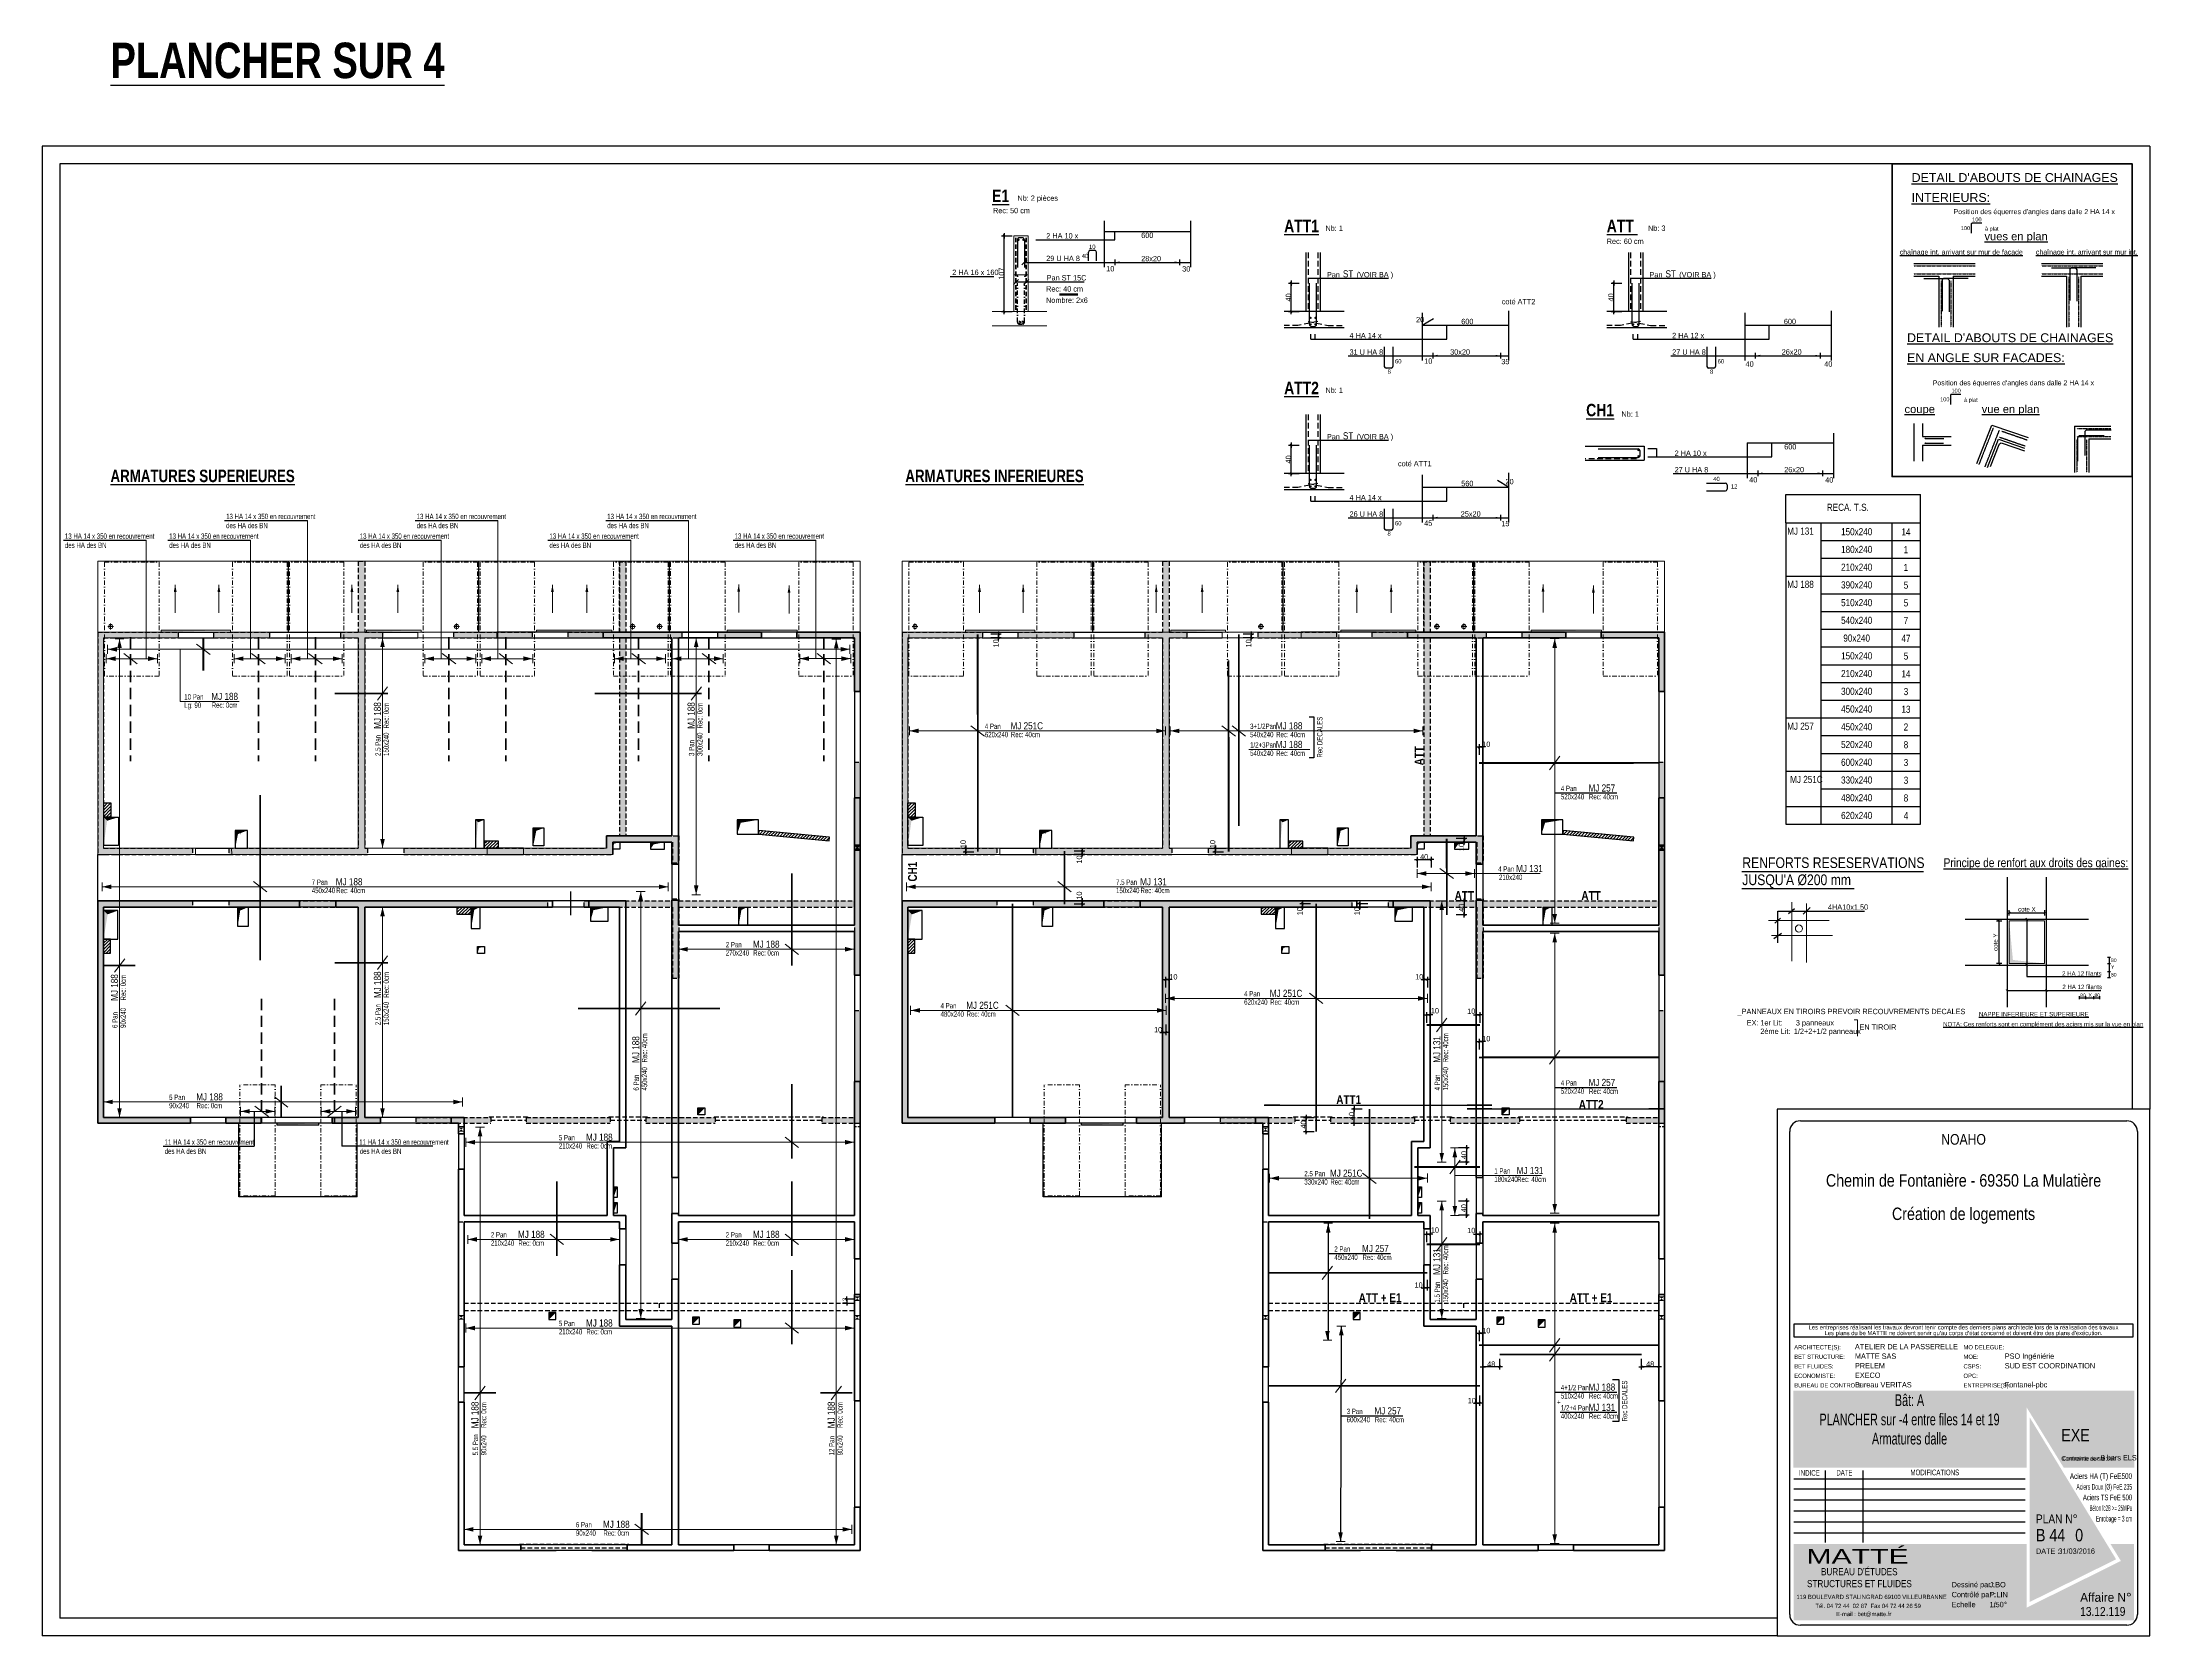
# Model space of a CAD drawing. Header units: millimetres. Extents: x 12045 to 47376, y -21493 to -16931.
# Drawn here: x 22571 to 28511, y -21424 to -16931 of the extents above; entities that cross this region are included whole.
import ezdxf
from ezdxf.enums import TextEntityAlignment as Align

# ---------------------------------------------------------------- set-up
doc = ezdxf.new("R2010")
doc.units = ezdxf.units.MM
for name, pattern in [('CACHE', [9.525, 6.35, -3.175]), ('CACHE2', [4.7625, 3.175, -1.5875]), ('CACHEX2', [19.05, 12.7, -6.35]), ('TIRETPT2', [12.7, 6.35, -3.175, 0, -3.175]), ('TIRETPTX2', [50.8, 25.4, -12.7, 0, -12.7])]:
    doc.linetypes.add(name, pattern=pattern)
for name, color, linetype in [('01-Cad  2', 1, 'Continuous'), ('01-cartouche', 7, 'Continuous'), ('01-cartouche-cage A', 7, 'Continuous'), ('01_arm', 50, 'Continuous'), ('01_ARM_INF', 2, 'Continuous'), ('01_ARMA_INF', 50, 'Continuous'), ('01_cote_gen', 4, 'Continuous'), ('01_linteaux', 2, 'Continuous'), ('01_murs_sup', 2, 'CACHEX2'), ('01_resv', 32, 'Continuous'), ('01_texte', 230, 'Continuous'), ('_CAD_2_', 2, 'Continuous'), ('AA_COTES', 2, 'Continuous')]:
    doc.layers.add(name, color=color, linetype=linetype)
for name, color, linetype, lineweight in [('01_coupés', 2, 'Continuous', 50), ('01_hachures', 10, 'Continuous', 5), ('01_murs_coup', 5, 'Continuous', 60), ('01_poutres', 2, 'Continuous', 18), ('01_résv', 32, 'Continuous', 9), ('01_sem', 42, 'Continuous', 15), ('01_tram_axes', 2, 'TIRETPTX2', 9), ('_GAZELEC-RESERVATION', 1, 'Continuous', 18)]:
    doc.layers.add(name, color=color, linetype=linetype, lineweight=lineweight)
doc.styles.add('cartouche', font='ARIALN.TTF', dxfattribs={"width": 0.01})
doc.styles.add('impact', font='impact.ttf')
doc.styles.add('MATTE_TXT', font='arial.ttf')
doc.styles.add('michel-cote', font='ARIALN.TTF')
doc.styles.add('NARROW', font='ARIALN.TTF')
doc.styles.add('PATIO', font='ARIALN.TTF')
doc.styles.add('STYLE2', font='ARIALN.TTF')
doc.styles.add('stylemattecart', font='ARIALN.TTF')
doc.styles.add('Titre', font='ariblk.ttf')
doc.dimstyles.new('cot50-oblique', dxfattribs={"dimtxt": 12.5, "dimasz": 1, "dimexe": 7.5, "dimexo": 5, "dimgap": 3.5, "dimtad": 1, "dimdec": 1, "dimrnd": 0.5, "dimtxsty": 'MATTE_TXT', "dimblk": 'cote-bar-oblique', "dimcen": 2.5, "dimse1": 1, "dimse2": 1, "dimclrd": 6, "dimclre": 9, "dimclrt": 256, "dimazin": 0, "dimtfac": 1, "dimtdec": 1, "dimtix": 1, "dimtmove": 2, "dimatfit": 3, "dimldrblk": 'NONE', "dimfxl": 1, "dimarcsym": 0})
doc.dimstyles.new('JB25', dxfattribs={"dimscale": 0.1, "dimtxt": 150, "dimasz": 15, "dimexe": 0.1, "dimexo": 0.1, "dimgap": 0.09, "dimtad": 1, "dimdec": 1, "dimlfac": 0.5, "dimdsep": 46, "dimtxsty": 'STYLE2', "dimblk1": 'BOND_G', "dimblk2": 'BOND_D', "dimsah": 1, "dimcen": 1.5, "dimdle": 0.01, "dimse1": 1, "dimse2": 1, "dimclrd": 4, "dimclre": 2, "dimclrt": 6, "dimazin": 2, "dimtfac": 2.333333, "dimtdec": 1, "dimtix": 1, "dimtmove": 2, "dimatfit": 3, "dimldrblk": 'BOND_G', "dimfxl": 1, "dimtolj": 1, "dimtzin": 0, "dimarcsym": 0})
doc.dimstyles.new('JB50', dxfattribs={"dimscale": 0.1, "dimtxt": 150, "dimasz": 15, "dimexe": 0.1, "dimexo": 0.1, "dimgap": 0.09, "dimtad": 1, "dimdec": 1, "dimdsep": 46, "dimtxsty": 'STYLE2', "dimblk1": 'BOND_G', "dimblk2": 'BOND_D', "dimsah": 1, "dimcen": 1.5, "dimdle": 0.01, "dimse1": 1, "dimse2": 1, "dimclrd": 4, "dimclre": 2, "dimclrt": 6, "dimazin": 2, "dimtfac": 2.333333, "dimtdec": 1, "dimtix": 1, "dimtmove": 2, "dimatfit": 3, "dimldrblk": 'BOND_G', "dimfxl": 1, "dimtolj": 1, "dimtzin": 0, "dimarcsym": 0})
doc.dimstyles.new('JB50res', dxfattribs={"dimscale": 0.1, "dimtxt": 120, "dimasz": 12, "dimexe": 0.1, "dimexo": 0.1, "dimgap": 0.09, "dimtad": 1, "dimdec": 1, "dimdsep": 46, "dimtxsty": 'STYLE2', "dimblk1": 'BOND_G', "dimblk2": 'BOND_D', "dimsah": 1, "dimcen": 1.5, "dimdle": 0.01, "dimse1": 1, "dimse2": 1, "dimclrd": 4, "dimclre": 2, "dimclrt": 6, "dimazin": 2, "dimtfac": 2.333333, "dimtdec": 1, "dimtix": 1, "dimtmove": 2, "dimatfit": 3, "dimldrblk": 'BOND_G', "dimfxl": 1, "dimtolj": 1, "dimtzin": 0, "dimarcsym": 0})
pattern_1 = [(135, (-3762.661, 5202.246), (-11.2253202, 9e-16), [7.9375, -7.9375])]
pattern_2 = [(45, (-4561.226, 526.098), (-4.4901281, 4.4901281), [])]
pattern_3 = [(135, (-6029.418, 5202.246), (-11.2253202, 9e-16), [7.9375, -7.9375])]
pattern_4 = [(45, (-6827.983, 526.098), (-4.4901281, 4.4901281), [])]

# ---------------------------------------------------------------- blocks, each defined once
blk = doc.blocks.new('cartstruc')
at = {"layer": '01-cartouche-cage A', "linetype": 'Continuous'}
h = blk.add_hatch(color=9, dxfattribs=at)
h.dxf.hatch_style = 2
h.paths.add_polyline_path([(-43.6, 691.3), (-1004.8, 691.3), (-1004.8, 473.8), (-347.3, 473.8), (-347.3, 644.1), (-242.5, 473.8), (-43.6, 473.8)])
h.paths.add_polyline_path([(-951, 670.1), (-407.9, 670.1), (-407.9, 498.5), (-951, 498.5)], flags=24)
h.paths.add_polyline_path([(-223.9, 590.8), (-105, 590.8), (-105, 608.8), (-223.9, 608.8)], flags=24)
h.paths.add_polyline_path([(-224.7, 609.7), (-105.7, 609.7), (-105.7, 627.7), (-224.7, 627.7)], flags=24)
h.paths.add_polyline_path([(-226.3, 624.9), (-64.8, 624.9), (-64.8, 652.4), (-226.3, 652.4)], flags=24)
h.paths.add_polyline_path([(-226.3, 646.9), (-85, 646.9), (-85, 674.3), (-226.3, 674.3)], flags=24)
h = blk.add_hatch(color=1, dxfattribs=at)
h.dxf.hatch_style = 2
h.paths.add_polyline_path([(-338.4, 615.7), (-338.4, 95.5), (-95.1, 215.8)])
h.paths.add_polyline_path([(-318.9, 264.4), (-190.8, 265.4), (-191.1, 303.5), (-319.2, 302.5)], flags=24)
h.paths.add_polyline_path([(-326.5, 202.5), (-70.2, 203.9), (-70.5, 265.1), (-326.9, 263.8)], flags=9)
h = blk.add_hatch(color=8, dxfattribs=at)
h.dxf.hatch_style = 2
h.paths.add_polyline_path([(-45, 258.5), (-110.7, 258.5), (-81.6, 211.1), (-347.1, 79.6), (-347.1, 258.5), (-1003.4, 258.5), (-1003.4, 43.7), (-45, 43.7)])
h.paths.add_polyline_path([(-202.1, 89.1), (-60, 89.1), (-60, 127.9), (-202.1, 127.9)], flags=24)
h.paths.add_polyline_path([(-999.3, 201), (-637.8, 201), (-637.8, 47), (-999.3, 47)], flags=24)
h.paths.add_polyline_path([(-978.3, 193.3), (-435, 193.3), (-435, 254.8), (-978.3, 254.8)], flags=24)
h.paths.add_polyline_path([(-559.9, 135.5), (-504.8, 135.5), (-504.8, 166.4), (-559.9, 166.4)], flags=24)
h.paths.add_polyline_path([(-203.2, 50.3), (-56.6, 50.3), (-56.6, 88.6), (-203.2, 88.6)], flags=24)
h.paths.add_polyline_path([(-457.1, 55), (-402.4, 55), (-402.4, 85.9), (-457.1, 85.9)], flags=24)
h.paths.add_polyline_path([(-458.8, 92.7), (-404.1, 92.7), (-404.1, 123.6), (-458.8, 123.6)], flags=24)
h.paths.add_polyline_path([(-557.8, 55.3), (-498.9, 55.3), (-498.9, 86.2), (-557.8, 86.2)], flags=24)
h.paths.add_polyline_path([(-550.6, 93.7), (-498.3, 93.7), (-498.3, 124.6), (-550.6, 124.6)], flags=24)
h.paths.add_polyline_path([(-459.9, 172.5), (-408.3, 172.5), (-408.3, 203.4), (-459.9, 203.4)], flags=24)
h.paths.add_polyline_path([(-547.6, 175), (-500.7, 175), (-500.7, 205.9), (-547.6, 205.9)], flags=24)
h.paths.add_polyline_path([(-562.3, 213.8), (-499.3, 213.8), (-499.3, 244.7), (-562.3, 244.7)], flags=8)
h.paths.add_polyline_path([(-458.6, 213), (-411.3, 213), (-411.3, 243.9), (-458.6, 243.9)], flags=24)
h.paths.add_polyline_path([(-457.7, 133.4), (-405.4, 133.4), (-405.4, 164.4), (-457.7, 164.4)], flags=24)
for p, q in [((0, 1485), (-1050, 1485)), ((-1050, 1485), (-1050, 0)), ((0, 0), (0, 1485)), ((-1050, 0), (0, 0))]:
    blk.add_line(p, q, dxfattribs=at)
at = {"layer": '01-cartouche-cage A', "color": 7, "linetype": 'Continuous'}
for p, q in [((-985, 1452), (-65, 1452)), ((-1015, 60), (-1015, 1422)), ((-35, 1422), (-35, 292.1)), ((-35, 292.1), (-35, 60)), ((-65, 30), (-985, 30))]:
    blk.add_line(p, q, dxfattribs=at)
at = {"layer": '01-cartouche-cage A', "color": 7}
for p, q in [((-1002.2, 879.3), (-48.1, 879.3)), ((-1002.2, 842.3), (-1002.2, 879.3)), ((-48.1, 842.3), (-1002.2, 842.3)), ((-48.1, 879.3), (-48.1, 842.3))]:
    blk.add_line(p, q, dxfattribs=at)
at = {"layer": '01-cartouche-cage A', "color": 8}
for p, q in [((-1003.6, 442.3), (-351, 442.3)), ((-914.7, 466.6), (-914.7, 263.2)), ((-809.1, 466.6), (-809.1, 263.2)), ((-1003.6, 414.4), (-351, 414.4)), ((-1003.6, 383.3), (-351, 383.3)), ((-1003.6, 352.2), (-351, 352.2)), ((-1003.6, 321.1), (-351, 321.1)), ((-1003.6, 290), (-351, 290))]:
    blk.add_line(p, q, dxfattribs=at)
at = {"layer": '01-cartouche-cage A', "color": 7, "linetype": 'Continuous'}
for centre, start, end in [((-985, 1422), 90, 180), ((-65, 1422), 0, 90), ((-985, 60), 180, 270), ((-65, 60), 270, 0)]:
    blk.add_arc(centre, 30, start, end, dxfattribs=at)
at = {"layer": '01-cartouche-cage A', "color": 7, "style": 'stylemattecart'}
for s, p in [('Les entreprises réalisant les travaux devront tenir compte des derniers plans architecte lors de la réalisation des travaux', (-525.1, 869.8)), ("Les plans du be MATTE ne doivent servir qu'au corps d'état concerné et doivent être des plans d'exécution.", (-525.1, 853.7))]:
    blk.add_text(s, height=12, dxfattribs=at).set_placement(p, align=Align.MIDDLE_CENTER)
at = {"layer": '01-cartouche-cage A', "color": 8, "style": 'cartouche'}
for s, p in [('ARCHITECTE(S):', (-1002.2, 807.7)), ('BET STRUCTURE:', (-1002.2, 780.9)), ('MO DELEGUE:', (-525.1, 807.7)), ('MOE:', (-525.1, 780.9)), ('BET FLUIDES:', (-1002.2, 753.9)), ('ECONOMISTE:', (-1002.2, 727.1)), ('OPC:', (-525.1, 727.1)), ('CSPS:', (-525.1, 753.9)), ('ENTREPRISE(S):', (-525.1, 700.3)), ('BUREAU DE CONTROLE:', (-1002.2, 700.3))]:
    blk.add_text(s, height=12, dxfattribs=at).set_placement(p)
at = {"layer": '01-cartouche-cage A', "color": 7, "style": 'stylemattecart'}
for s, height, p in [('Contrainte de sol:', 12, (-249.5, 493.8)), ('Contrainte sur le sol:', 12, (-246.5, 494.4)), ('Contrôlé par :', 15, (-558.6, 108.9)), ('Dessiné par :', 15, (-558.6, 137)), ('119 BOULEVARD STALINGRAD 69100 VILLEURBANNE', 12, (-995.8, 103.8)), ('Tél. 04 72 44  02 87  Fax 04 72 44 26 59', 12, (-942.6, 78.4)), ('E-mail : bet@matte.fr', 12, (-884.2, 55.6)), ('Echelle         :', 15, (-558.6, 80.8))]:
    blk.add_text(s, height=height, dxfattribs=at).set_placement(p)
for s, height, width, p, p2 in [('INDICE', 16, 0.941138, (-988.7, 451.3), (-930.3, 451.3)), ('DATE', 16, 0.922192, (-883.4, 452), (-838.3, 452)), ('MODIFICATIONS', 16, 0.943218, (-674.7, 452.8), (-537.3, 452.8)), ('Aciers HA (T) FeE500', 16, 0.978863, (-225.4, 442.3), (-49.9, 442.3)), ('Aciers Doux (Ø) FeE 235', 16, 0.76709, (-207, 412.3), (-49.9, 412.3)), ('Aciers TS FeE 500', 16, 0.901377, (-188.6, 382.3), (-49.9, 382.3)), ('Béton fc28 >= 25MPa', 16, 0.678142, (-170.1, 352.3), (-49.9, 352.3)), ('Enrobage = 3 cm', 16, 0.726904, (-151.7, 322.3), (-49.9, 322.3)), ('Affaire N°', 25, 1.15762, (-196.3, 96), (-51.1, 96))]:
    blk.add_text(s, height=height, dxfattribs=dict(at, width=width)).set_placement(p, p2, align=Align.FIT)
at = {"layer": '01-cartouche-cage A', "color": 255, "style": 'stylemattecart'}
for s, height, p in [('PLAN N°', 25, (-321, 317.2)), ('DATE :', 15, (-321, 231.2)), ("BUREAU D'ÉTUDES", 20, (-926.6, 170.9)), ('STRUCTURES ET FLUIDES', 20, (-966.1, 137.2))]:
    blk.add_text(s, height=height, dxfattribs=at).set_placement(p)
at = {"layer": '01-cartouche-cage A', "color": 255, "style": 'stylemattecart', "width": 1.812358}
blk.add_text('MATTÉ', height=41, dxfattribs=at).set_placement((-968, 203.6), (-679.6, 203.6), align=Align.FIT)
at = {"layer": '01-cartouche-cage A', "color": 7, "style": 'stylemattecart'}
for tag, height, p in [('NOMCLIENT', 30, (-525, 1399.6)), ('ADRESSE1CLIENT', 25, (-525, 1326.7)), ('ADRESSE2CLIENT', 25, (-525, 1283.9)), ('NOMAFFAIRE1', 45, (-525.1, 1189.8)), ('NOMAFFAIRE2', 45, (-525.1, 1110.4)), ('NOMAFFAIRE3', 45, (-525.1, 1031.7)), ('ADRESSE1AFFAIRE', 20, (-525.1, 943.3)), ('ADRESSE2AFFAIRE', 20, (-525.1, 909.2)), ('INDICE-A', 15, (-959.1, 428.4)), ('DATE-A', 15, (-861.9, 428.4)), ('INDICE-C', 15, (-959.1, 369.4)), ('INDICE-B', 15, (-959.1, 400.5)), ('DATE-C', 15, (-861.9, 369.4)), ('DATE-B', 15, (-861.9, 400.5)), ('INDICE-D', 15, (-959.1, 338.3)), ('INDICE-E', 15, (-959.1, 307.2)), ('DATE-D', 15, (-861.9, 338.3)), ('DATE-E', 15, (-861.9, 307.2)), ('INDICE-F', 15, (-959.1, 276.1)), ('DATE-F', 15, (-861.9, 276.1))]:
    blk.add_attdef(tag, text='', height=height, dxfattribs=at).set_placement(p, align=Align.MIDDLE_CENTER)
for tag, height, p in [('NOMARCHI', 15, (-831.1, 803.3)), ('BETSTRUCTURE', 15, (-831.1, 776.5)), ('MODEL', 15, (-408.9, 803.3)), ('MOE', 15, (-408.9, 776.5)), ('BETFLUIDES', 15, (-831.1, 749.5)), ('ECONOMISTE', 15, (-831.1, 722.7)), ('BDC', 15, (-831.1, 695.9)), ('CSPS', 15, (-408.9, 749.5)), ('OPC', 15, (-408.9, 722.7)), ('NOMENTREPRISE', 15, (-408.9, 695.9)), ('NUMBAT', 27, (-249.5, 614.7)), ('PHASE', 35, (-249.5, 537.9)), ('CONT-SOL', 12, (-138.6, 490.2)), ('NOMDESS', 15, (-451.8, 132.3)), ('NOMING', 15, (-451.8, 104.3)), ('ECH', 15, (-451.8, 76.3)), ('NUMAFF', 25, (-196.3, 48.9))]:
    blk.add_attdef(tag, text='', height=height, dxfattribs=at).set_placement(p, align=Align.BOTTOM_LEFT)
at = {"layer": '01-cartouche-cage A', "color": 7, "style": 'stylemattecart', "width": 0.8}
for tag, p in [('TITRTEPLAN1', (-677.3, 664.6)), ('TITRTEPLAN2', (-677.3, 610.2)), ('TITRTEPLAN3', (-677.3, 556)), ('TITRTEPLAN4', (-677.3, 501.4))]:
    blk.add_attdef(tag, text='', height=33, dxfattribs=at).set_placement(p, align=Align.MIDDLE_CENTER)
at = {"layer": '01-cartouche-cage A', "color": 7, "style": 'stylemattecart'}
for tag, p in [('MODIF-A', (-802.6, 428.4)), ('MODIF-B', (-802.6, 400.5)), ('MODIF-C', (-802.6, 369.4)), ('MODIF-D', (-802.6, 338.3)), ('MODIF-E', (-802.6, 307.2)), ('MODIF-F', (-802.6, 276.1))]:
    blk.add_attdef(tag, text='', height=15, dxfattribs=at).set_placement(p, align=Align.MIDDLE_LEFT)
at = {"layer": '01-cartouche-cage A', "color": 255, "style": 'stylemattecart'}
for tag, height, p in [('N°P', 35, (-321, 256)), ('IP', 35, (-210.3, 256)), ('DATEPLAN', 15, (-257.7, 226.8))]:
    blk.add_attdef(tag, text='', height=height, dxfattribs=at).set_placement(p, align=Align.BOTTOM_LEFT)
blk = doc.blocks.new('cote-bar-oblique')
at = {"color": 40, "linetype": 'Continuous'}
blk.add_line((-2.7, -2.7), (2.7, 2.7), dxfattribs=at)
at = {"linetype": 'Continuous'}
blk.add_line((0, 7.5), (0, -7.5), dxfattribs=at)
blk = doc.blocks.new('*D2617')
at = {"layer": '01_ARM_INF', "color": 6, "lineweight": -2, "transparency": 16777216}
blk.add_line((28085.9, -19527.1), (28085.9, -19409.1), dxfattribs=at)
at = {"layer": 'Defpoints', "color": 0, "transparency": 16777216}
for p in [(28085.9, -19408.1), (28114.4, -19408.1), (28114.4, -19528.1)]:
    blk.add_point(p, dxfattribs=at)
at = {"layer": '01_ARM_INF', "color": 6, "lineweight": -2, "transparency": 16777216}
for p, rotation in [((28085.9, -19408.1), 90), ((28085.9, -19528.1), 270)]:
    blk.add_blockref('cote-bar-oblique', p, dxfattribs=dict(at, rotation=rotation))
at = {"layer": '01_ARM_INF', "transparency": 16777216, "insert": (28076, -19468.1), "char_height": 12.5, "attachment_point": 5, "rotation": 90, "style": 'MATTE_TXT'}
blk.add_mtext('cote Y', dxfattribs=at)
blk = doc.blocks.new('_None')
blk = doc.blocks.new('*D2618')
at = {"layer": '01_ARM_INF', "color": 6, "lineweight": -2, "transparency": 16777216}
blk.add_line((28115.4, -19385.4), (28213.4, -19385.4), dxfattribs=at)
at = {"layer": 'Defpoints', "color": 0, "transparency": 16777216}
for p in [(28114.4, -19408.1), (28214.4, -19385.4), (28214.4, -19408.1)]:
    blk.add_point(p, dxfattribs=at)
at = {"layer": '01_ARM_INF', "color": 6, "lineweight": -2, "transparency": 16777216, "rotation": 180}
blk.add_blockref('cote-bar-oblique', (28114.4, -19385.4), dxfattribs=at)
at = {"layer": '01_ARM_INF', "color": 6, "lineweight": -2, "transparency": 16777216}
blk.add_blockref('cote-bar-oblique', (28214.4, -19385.4), dxfattribs=at)
at = {"layer": '01_ARM_INF', "transparency": 16777216, "insert": (28164.4, -19375.5), "char_height": 12.5, "attachment_point": 5, "style": 'MATTE_TXT'}
blk.add_mtext('cote X', dxfattribs=at)
blk = doc.blocks.new('BOND_G')
at = {"layer": 'AA_COTES', "color": 0}
for p, q in [((5, 0), (-5, 0)), ((1.8, 1.8), (-1.8, -1.8)), ((0, -5), (0, 15))]:
    blk.add_line(p, q, dxfattribs=at)
blk = doc.blocks.new('BOND_D')
at = {"layer": 'AA_COTES', "color": 0}
for p, q in [((5, 0), (-5, 0)), ((-1.8, -1.8), (1.8, 1.8)), ((0, 5), (0, -15))]:
    blk.add_line(p, q, dxfattribs=at)
blk = doc.blocks.new('*D2619')
at = {"layer": '01_resv', "color": 4, "lineweight": -2, "ltscale": 0.1, "transparency": 16777216}
for p, q in [((24839.1, -20471.9), (24839.1, -20470.7)), ((24839.1, -20473.1), (24839.1, -20486.1)), ((24839.1, -20487.3), (24839.1, -20488.5))]:
    blk.add_line(p, q, dxfattribs=at)
at = {"layer": 'Defpoints', "color": 0, "ltscale": 0.1, "transparency": 16777216}
for p in [(24839.1, -20486.1), (24849, -20486.1), (24868, -20473.1)]:
    blk.add_point(p, dxfattribs=at)
at = {"layer": '01_resv', "color": 4, "lineweight": -2, "ltscale": 0.1, "transparency": 16777216, "xscale": 1.2, "yscale": 1.2, "zscale": 1.2}
for name, p, rotation in [('BOND_G', (24839.1, -20473.1), 270), ('BOND_D', (24839.1, -20486.1), 90)]:
    blk.add_blockref(name, p, dxfattribs=dict(at, rotation=rotation))
at = {"layer": '01_resv', "color": 6, "ltscale": 0.1, "transparency": 16777216, "insert": (24832.9, -20479.6), "char_height": 12, "attachment_point": 5, "rotation": 90, "style": 'STYLE2'}
blk.add_mtext('\\A1;13', dxfattribs=at)
blk = doc.blocks.new('*D2620')
at = {"layer": '01_cote_gen', "color": 4, "lineweight": -2, "ltscale": 0.1, "transparency": 16777216}
blk.add_line((25174.2, -19211.6), (25174.2, -19204.7), dxfattribs=at)
at = {"layer": 'Defpoints', "color": 0, "ltscale": 0.1, "transparency": 16777216}
for p in [(25174.2, -19203.2), (25208.2, -19203.2), (27478.8, -19213.1)]:
    blk.add_point(p, dxfattribs=at)
at = {"layer": '01_cote_gen', "color": 4, "lineweight": -2, "ltscale": 0.1, "transparency": 16777216, "xscale": 1.5, "yscale": 1.5, "zscale": 1.5}
for name, p, rotation in [('BOND_D', (25174.2, -19203.2), 90), ('BOND_G', (25174.2, -19213.1), 270)]:
    blk.add_blockref(name, p, dxfattribs=dict(at, rotation=rotation))
at = {"layer": '01_cote_gen', "color": 6, "ltscale": 0.1, "transparency": 16777216, "insert": (25166.6, -19191.5), "char_height": 15, "attachment_point": 5, "rotation": 90, "style": 'STYLE2'}
blk.add_mtext('\\A1;10', dxfattribs=at)
blk = doc.blocks.new('*D2621')
at = {"layer": '01_cote_gen', "color": 4, "lineweight": -2, "ltscale": 0.1, "transparency": 16777216}
blk.add_line((25266.6, -18601.6), (25266.6, -18608.6), dxfattribs=at)
at = {"layer": 'Defpoints', "color": 0, "ltscale": 0.1, "transparency": 16777216}
for p in [(22914, -18610.1), (25207.5, -18600.1), (25266.6, -18610.1)]:
    blk.add_point(p, dxfattribs=at)
at = {"layer": '01_cote_gen', "color": 4, "lineweight": -2, "ltscale": 0.1, "transparency": 16777216, "xscale": 1.5, "yscale": 1.5, "zscale": 1.5}
for name, p, rotation in [('BOND_G', (25266.6, -18600.1), 90), ('BOND_D', (25266.6, -18610.1), 270)]:
    blk.add_blockref(name, p, dxfattribs=dict(at, rotation=rotation))
at = {"layer": '01_cote_gen', "color": 6, "ltscale": 0.1, "transparency": 16777216, "insert": (25259, -18625.6), "char_height": 15, "attachment_point": 5, "rotation": 90, "style": 'STYLE2'}
blk.add_mtext('\\A1;10', dxfattribs=at)
blk = doc.blocks.new('*D2622')
at = {"layer": '01_cote_gen', "color": 4, "lineweight": -2, "ltscale": 0.1, "transparency": 16777216}
blk.add_line((25978.6, -18601.6), (25978.6, -18608.6), dxfattribs=at)
at = {"layer": 'Defpoints', "color": 0, "ltscale": 0.1, "transparency": 16777216}
for p in [(23625.9, -18610.1), (25919.4, -18600.1), (25978.6, -18610.1)]:
    blk.add_point(p, dxfattribs=at)
at = {"layer": '01_cote_gen', "color": 4, "lineweight": -2, "ltscale": 0.1, "transparency": 16777216, "xscale": 1.5, "yscale": 1.5, "zscale": 1.5}
for name, p, rotation in [('BOND_G', (25978.6, -18600.1), 90), ('BOND_D', (25978.6, -18610.1), 270)]:
    blk.add_blockref(name, p, dxfattribs=dict(at, rotation=rotation))
at = {"layer": '01_cote_gen', "color": 6, "ltscale": 0.1, "transparency": 16777216, "insert": (25970.9, -18625.6), "char_height": 15, "attachment_point": 5, "rotation": 90, "style": 'STYLE2'}
blk.add_mtext('\\A1;10', dxfattribs=at)
blk = doc.blocks.new('*D2623')
at = {"layer": '01_cote_gen', "color": 4, "lineweight": -2, "ltscale": 0.1, "transparency": 16777216}
blk.add_line((25877.3, -19211.6), (25877.3, -19204.7), dxfattribs=at)
at = {"layer": 'Defpoints', "color": 0, "ltscale": 0.1, "transparency": 16777216}
for p in [(25877.3, -19203.2), (25911.3, -19203.2), (28181.9, -19213.1)]:
    blk.add_point(p, dxfattribs=at)
at = {"layer": '01_cote_gen', "color": 4, "lineweight": -2, "ltscale": 0.1, "transparency": 16777216, "xscale": 1.5, "yscale": 1.5, "zscale": 1.5}
for name, p, rotation in [('BOND_D', (25877.3, -19203.2), 90), ('BOND_G', (25877.3, -19213.1), 270)]:
    blk.add_blockref(name, p, dxfattribs=dict(at, rotation=rotation))
at = {"layer": '01_cote_gen', "color": 6, "ltscale": 0.1, "transparency": 16777216, "insert": (25869.7, -19191.5), "char_height": 15, "attachment_point": 5, "rotation": 90, "style": 'STYLE2'}
blk.add_mtext('\\A1;10', dxfattribs=at)
blk = doc.blocks.new('*D2624')
at = {"layer": '01_cote_gen', "color": 4, "lineweight": -2, "ltscale": 0.1, "transparency": 16777216}
blk.add_line((27125.2, -20665.3), (27080.2, -20665.3), dxfattribs=at)
at = {"layer": 'Defpoints', "color": 0, "ltscale": 0.1, "transparency": 16777216}
for p in [(27078.7, -20630.2), (27078.7, -20665.3), (27126.7, -20643.1)]:
    blk.add_point(p, dxfattribs=at)
at = {"layer": '01_cote_gen', "color": 4, "lineweight": -2, "ltscale": 0.1, "transparency": 16777216, "xscale": 1.5, "yscale": 1.5, "zscale": 1.5, "rotation": 180}
blk.add_blockref('BOND_D', (27078.7, -20665.3), dxfattribs=at)
at = {"layer": '01_cote_gen', "color": 4, "lineweight": -2, "ltscale": 0.1, "transparency": 16777216, "xscale": 1.5, "yscale": 1.5, "zscale": 1.5}
blk.add_blockref('BOND_G', (27126.7, -20665.3), dxfattribs=at)
at = {"layer": '01_cote_gen', "color": 6, "ltscale": 0.1, "transparency": 16777216, "insert": (27102.7, -20657.7), "char_height": 15, "attachment_point": 5, "style": 'STYLE2'}
blk.add_mtext('\\A1;48', dxfattribs=at)
blk = doc.blocks.new('*D2625')
at = {"layer": '01_cote_gen', "color": 4, "lineweight": -2, "ltscale": 0.1, "transparency": 16777216}
blk.add_line((26677.2, -20665.3), (26632.2, -20665.3), dxfattribs=at)
at = {"layer": 'Defpoints', "color": 0, "ltscale": 0.1, "transparency": 16777216}
for p in [(26630.7, -20637.1), (26630.7, -20665.3), (26678.7, -20630.3)]:
    blk.add_point(p, dxfattribs=at)
at = {"layer": '01_cote_gen', "color": 4, "lineweight": -2, "ltscale": 0.1, "transparency": 16777216, "xscale": 1.5, "yscale": 1.5, "zscale": 1.5, "rotation": 180}
blk.add_blockref('BOND_D', (26630.7, -20665.3), dxfattribs=at)
at = {"layer": '01_cote_gen', "color": 4, "lineweight": -2, "ltscale": 0.1, "transparency": 16777216, "xscale": 1.5, "yscale": 1.5, "zscale": 1.5}
blk.add_blockref('BOND_G', (26678.7, -20665.3), dxfattribs=at)
at = {"layer": '01_cote_gen', "color": 6, "ltscale": 0.1, "transparency": 16777216, "insert": (26654.7, -20657.7), "char_height": 15, "attachment_point": 5, "style": 'STYLE2'}
blk.add_mtext('\\A1;48', dxfattribs=at)
blk = doc.blocks.new('*D2626')
at = {"layer": '01_cote_gen', "color": 4, "lineweight": -2, "ltscale": 0.1, "transparency": 16777216}
blk.add_line((26622.2, -20570.6), (26629.2, -20570.6), dxfattribs=at)
at = {"layer": 'Defpoints', "color": 0, "ltscale": 0.1, "transparency": 16777216}
for p in [(26620.7, -20604.5), (26630.7, -20570.6), (26630.7, -20596.2)]:
    blk.add_point(p, dxfattribs=at)
at = {"layer": '01_cote_gen', "color": 4, "lineweight": -2, "ltscale": 0.1, "transparency": 16777216, "xscale": 1.5, "yscale": 1.5, "zscale": 1.5, "rotation": 180}
blk.add_blockref('BOND_G', (26620.7, -20570.6), dxfattribs=at)
at = {"layer": '01_cote_gen', "color": 4, "lineweight": -2, "ltscale": 0.1, "transparency": 16777216, "xscale": 1.5, "yscale": 1.5, "zscale": 1.5}
blk.add_blockref('BOND_D', (26630.7, -20570.6), dxfattribs=at)
at = {"layer": '01_cote_gen', "color": 6, "ltscale": 0.1, "transparency": 16777216, "insert": (26640.9, -20563), "char_height": 15, "attachment_point": 5, "style": 'STYLE2'}
blk.add_mtext('\\A1;10', dxfattribs=at)
blk = doc.blocks.new('*D2627')
at = {"layer": '01_cote_gen', "color": 4, "lineweight": -2, "ltscale": 0.1, "transparency": 16777216}
blk.add_line((26622.2, -19747.8), (26629.2, -19747.8), dxfattribs=at)
at = {"layer": 'Defpoints', "color": 0, "ltscale": 0.1, "transparency": 16777216}
for p in [(26630.7, -19747.8), (26630.7, -19773.4), (26620.7, -19781.7)]:
    blk.add_point(p, dxfattribs=at)
at = {"layer": '01_cote_gen', "color": 4, "lineweight": -2, "ltscale": 0.1, "transparency": 16777216, "xscale": 1.5, "yscale": 1.5, "zscale": 1.5, "rotation": 180}
blk.add_blockref('BOND_G', (26620.7, -19747.8), dxfattribs=at)
at = {"layer": '01_cote_gen', "color": 4, "lineweight": -2, "ltscale": 0.1, "transparency": 16777216, "xscale": 1.5, "yscale": 1.5, "zscale": 1.5}
blk.add_blockref('BOND_D', (26630.7, -19747.8), dxfattribs=at)
at = {"layer": '01_cote_gen', "color": 6, "ltscale": 0.1, "transparency": 16777216, "insert": (26640.9, -19740.2), "char_height": 15, "attachment_point": 5, "style": 'STYLE2'}
blk.add_mtext('\\A1;10', dxfattribs=at)
blk = doc.blocks.new('*D2628')
at = {"layer": '01_cote_gen', "color": 4, "lineweight": -2, "ltscale": 0.1, "transparency": 16777216}
blk.add_line((26622.2, -18917.8), (26629.2, -18917.8), dxfattribs=at)
at = {"layer": 'Defpoints', "color": 0, "ltscale": 0.1, "transparency": 16777216}
for p in [(26630.7, -18917.8), (26630.7, -18943.4), (26620.7, -18951.7)]:
    blk.add_point(p, dxfattribs=at)
at = {"layer": '01_cote_gen', "color": 4, "lineweight": -2, "ltscale": 0.1, "transparency": 16777216, "xscale": 1.5, "yscale": 1.5, "zscale": 1.5, "rotation": 180}
blk.add_blockref('BOND_G', (26620.7, -18917.8), dxfattribs=at)
at = {"layer": '01_cote_gen', "color": 4, "lineweight": -2, "ltscale": 0.1, "transparency": 16777216, "xscale": 1.5, "yscale": 1.5, "zscale": 1.5}
blk.add_blockref('BOND_D', (26630.7, -18917.8), dxfattribs=at)
at = {"layer": '01_cote_gen', "color": 6, "ltscale": 0.1, "transparency": 16777216, "insert": (26640.9, -18910.2), "char_height": 15, "attachment_point": 5, "style": 'STYLE2'}
blk.add_mtext('\\A1;10', dxfattribs=at)
blk = doc.blocks.new('*D2629')
at = {"layer": '01_cote_gen', "color": 4, "lineweight": -2, "ltscale": 0.1, "transparency": 16777216}
blk.add_line((25501.6, -19352.7), (25501.6, -19359.7), dxfattribs=at)
at = {"layer": 'Defpoints', "color": 0, "ltscale": 0.1, "transparency": 16777216}
for p in [(25452.1, -19361.2), (25469.8, -19351.2), (25501.6, -19361.2)]:
    blk.add_point(p, dxfattribs=at)
at = {"layer": '01_cote_gen', "color": 4, "lineweight": -2, "ltscale": 0.1, "transparency": 16777216, "xscale": 1.5, "yscale": 1.5, "zscale": 1.5}
for name, p, rotation in [('BOND_G', (25501.6, -19351.2), 90), ('BOND_D', (25501.6, -19361.2), 270)]:
    blk.add_blockref(name, p, dxfattribs=dict(at, rotation=rotation))
at = {"layer": '01_cote_gen', "color": 6, "ltscale": 0.1, "transparency": 16777216, "insert": (25493.9, -19336.7), "char_height": 15, "attachment_point": 5, "rotation": 90, "style": 'STYLE2'}
blk.add_mtext('\\A1;10', dxfattribs=at)
blk = doc.blocks.new('*D2630')
at = {"layer": '01_cote_gen', "color": 4, "lineweight": -2, "ltscale": 0.1, "transparency": 16777216}
blk.add_line((25501.6, -19212.7), (25501.6, -19219.7), dxfattribs=at)
at = {"layer": 'Defpoints', "color": 0, "ltscale": 0.1, "transparency": 16777216}
for p in [(25452.1, -19211.2), (25452.1, -19221.2), (25501.6, -19221.2)]:
    blk.add_point(p, dxfattribs=at)
at = {"layer": '01_cote_gen', "color": 4, "lineweight": -2, "ltscale": 0.1, "transparency": 16777216, "xscale": 1.5, "yscale": 1.5, "zscale": 1.5}
for name, p, rotation in [('BOND_G', (25501.6, -19211.2), 90), ('BOND_D', (25501.6, -19221.2), 270)]:
    blk.add_blockref(name, p, dxfattribs=dict(at, rotation=rotation))
at = {"layer": '01_cote_gen', "color": 6, "ltscale": 0.1, "transparency": 16777216, "insert": (25493.9, -19235), "char_height": 15, "attachment_point": 5, "rotation": 90, "style": 'STYLE2'}
blk.add_mtext('\\A1;10', dxfattribs=at)
blk = doc.blocks.new('*D2631')
at = {"layer": '01_cote_gen', "color": 4, "lineweight": -2, "ltscale": 0.1, "transparency": 16777216}
blk.add_line((26447.2, -19235.3), (26484.2, -19235.3), dxfattribs=at)
at = {"layer": 'Defpoints', "color": 0, "ltscale": 0.1, "transparency": 16777216}
for p in [(26485.7, -19235.3), (26445.7, -19262), (26485.7, -19299.5)]:
    blk.add_point(p, dxfattribs=at)
at = {"layer": '01_cote_gen', "color": 4, "lineweight": -2, "ltscale": 0.1, "transparency": 16777216, "xscale": 1.5, "yscale": 1.5, "zscale": 1.5, "rotation": 180}
blk.add_blockref('BOND_G', (26445.7, -19235.3), dxfattribs=at)
at = {"layer": '01_cote_gen', "color": 4, "lineweight": -2, "ltscale": 0.1, "transparency": 16777216, "xscale": 1.5, "yscale": 1.5, "zscale": 1.5}
blk.add_blockref('BOND_D', (26485.7, -19235.3), dxfattribs=at)
at = {"layer": '01_cote_gen', "color": 6, "ltscale": 0.1, "transparency": 16777216, "insert": (26465.7, -19227.6), "char_height": 15, "attachment_point": 5, "style": 'STYLE2'}
blk.add_mtext('\\A1;40', dxfattribs=at)
blk = doc.blocks.new('*D2632')
at = {"layer": '01_cote_gen', "color": 4, "lineweight": -2, "ltscale": 0.1, "transparency": 16777216}
blk.add_line((26578.7, -19177.7), (26578.7, -19184.7), dxfattribs=at)
at = {"layer": 'Defpoints', "color": 0, "ltscale": 0.1, "transparency": 16777216}
for p in [(26529.2, -19176.2), (26529.2, -19186.2), (26578.7, -19186.2)]:
    blk.add_point(p, dxfattribs=at)
at = {"layer": '01_cote_gen', "color": 4, "lineweight": -2, "ltscale": 0.1, "transparency": 16777216, "xscale": 1.5, "yscale": 1.5, "zscale": 1.5}
for name, p, rotation in [('BOND_G', (26578.7, -19176.2), 90), ('BOND_D', (26578.7, -19186.2), 270)]:
    blk.add_blockref(name, p, dxfattribs=dict(at, rotation=rotation))
at = {"layer": '01_cote_gen', "color": 6, "ltscale": 0.1, "transparency": 16777216, "insert": (26571.1, -19199.9), "char_height": 15, "attachment_point": 5, "rotation": 90, "style": 'STYLE2'}
blk.add_mtext('\\A1;10', dxfattribs=at)
blk = doc.blocks.new('*D2633')
at = {"layer": '01_cote_gen', "color": 4, "lineweight": -2, "ltscale": 0.1, "transparency": 16777216}
blk.add_line((26578.7, -19352.7), (26578.7, -19389.7), dxfattribs=at)
at = {"layer": 'Defpoints', "color": 0, "ltscale": 0.1, "transparency": 16777216}
for p in [(26565.9, -19351.2), (26529.5, -19391.2), (26578.7, -19391.2)]:
    blk.add_point(p, dxfattribs=at)
at = {"layer": '01_cote_gen', "color": 4, "lineweight": -2, "ltscale": 0.1, "transparency": 16777216, "xscale": 1.5, "yscale": 1.5, "zscale": 1.5}
for name, p, rotation in [('BOND_G', (26578.7, -19351.2), 90), ('BOND_D', (26578.7, -19391.2), 270)]:
    blk.add_blockref(name, p, dxfattribs=dict(at, rotation=rotation))
at = {"layer": '01_cote_gen', "color": 6, "ltscale": 0.1, "transparency": 16777216, "insert": (26571.1, -19371.2), "char_height": 15, "attachment_point": 5, "rotation": 90, "style": 'STYLE2'}
blk.add_mtext('\\A1;40', dxfattribs=at)
blk = doc.blocks.new('*D2634')
at = {"layer": '01_cote_gen', "color": 4, "lineweight": -2, "ltscale": 0.1, "transparency": 16777216}
blk.add_line((25737.2, -19722.7), (25730.2, -19722.7), dxfattribs=at)
at = {"layer": 'Defpoints', "color": 0, "ltscale": 0.1, "transparency": 16777216}
for p in [(25728.7, -19672.8), (25738.7, -19672.8), (25728.7, -19722.7)]:
    blk.add_point(p, dxfattribs=at)
at = {"layer": '01_cote_gen', "color": 4, "lineweight": -2, "ltscale": 0.1, "transparency": 16777216, "xscale": 1.5, "yscale": 1.5, "zscale": 1.5, "rotation": 180}
blk.add_blockref('BOND_D', (25728.7, -19722.7), dxfattribs=at)
at = {"layer": '01_cote_gen', "color": 4, "lineweight": -2, "ltscale": 0.1, "transparency": 16777216, "xscale": 1.5, "yscale": 1.5, "zscale": 1.5}
blk.add_blockref('BOND_G', (25738.7, -19722.7), dxfattribs=at)
at = {"layer": '01_cote_gen', "color": 6, "ltscale": 0.1, "transparency": 16777216, "insert": (25715.9, -19715), "char_height": 15, "attachment_point": 5, "style": 'STYLE2'}
blk.add_mtext('\\A1;10', dxfattribs=at)
blk = doc.blocks.new('*D2635')
at = {"layer": '01_cote_gen', "color": 4, "lineweight": -2, "ltscale": 0.1, "transparency": 16777216}
blk.add_line((26123.1, -19367.7), (26123.1, -19360.7), dxfattribs=at)
at = {"layer": 'Defpoints', "color": 0, "ltscale": 0.1, "transparency": 16777216}
for p in [(26123.1, -19359.2), (26161.1, -19359.2), (26161.1, -19369.2)]:
    blk.add_point(p, dxfattribs=at)
at = {"layer": '01_cote_gen', "color": 4, "lineweight": -2, "ltscale": 0.1, "transparency": 16777216, "xscale": 1.5, "yscale": 1.5, "zscale": 1.5}
for name, p, rotation in [('BOND_D', (26123.1, -19359.2), 90), ('BOND_G', (26123.1, -19369.2), 270)]:
    blk.add_blockref(name, p, dxfattribs=dict(at, rotation=rotation))
at = {"layer": '01_cote_gen', "color": 6, "ltscale": 0.1, "transparency": 16777216, "insert": (26115.5, -19380.9), "char_height": 15, "attachment_point": 5, "rotation": 90, "style": 'STYLE2'}
blk.add_mtext('\\A1;10', dxfattribs=at)
blk = doc.blocks.new('*D2636')
at = {"layer": '01_cote_gen', "color": 4, "lineweight": -2, "ltscale": 0.1, "transparency": 16777216}
blk.add_line((26284.2, -19367.7), (26284.2, -19360.7), dxfattribs=at)
at = {"layer": 'Defpoints', "color": 0, "ltscale": 0.1, "transparency": 16777216}
for p in [(26284.2, -19359.2), (26322.2, -19359.2), (26322.2, -19369.2)]:
    blk.add_point(p, dxfattribs=at)
at = {"layer": '01_cote_gen', "color": 4, "lineweight": -2, "ltscale": 0.1, "transparency": 16777216, "xscale": 1.5, "yscale": 1.5, "zscale": 1.5}
for name, p, rotation in [('BOND_D', (26284.2, -19359.2), 90), ('BOND_G', (26284.2, -19369.2), 270)]:
    blk.add_blockref(name, p, dxfattribs=dict(at, rotation=rotation))
at = {"layer": '01_cote_gen', "color": 6, "ltscale": 0.1, "transparency": 16777216, "insert": (26276.5, -19380.9), "char_height": 15, "attachment_point": 5, "rotation": 90, "style": 'STYLE2'}
blk.add_mtext('\\A1;10', dxfattribs=at)
blk = doc.blocks.new('*D2637')
at = {"layer": '01_cote_gen', "color": 4, "lineweight": -2, "ltscale": 0.1, "transparency": 16777216}
blk.add_line((26466.3, -19573.5), (26473.3, -19573.5), dxfattribs=at)
at = {"layer": 'Defpoints', "color": 0, "ltscale": 0.1, "transparency": 16777216}
for p in [(26474.8, -19573.5), (26464.8, -19644.2), (26474.8, -19639.1)]:
    blk.add_point(p, dxfattribs=at)
at = {"layer": '01_cote_gen', "color": 4, "lineweight": -2, "ltscale": 0.1, "transparency": 16777216, "xscale": 1.5, "yscale": 1.5, "zscale": 1.5, "rotation": 180}
blk.add_blockref('BOND_G', (26464.8, -19573.5), dxfattribs=at)
at = {"layer": '01_cote_gen', "color": 4, "lineweight": -2, "ltscale": 0.1, "transparency": 16777216, "xscale": 1.5, "yscale": 1.5, "zscale": 1.5}
blk.add_blockref('BOND_D', (26474.8, -19573.5), dxfattribs=at)
at = {"layer": '01_cote_gen', "color": 6, "ltscale": 0.1, "transparency": 16777216, "insert": (26451.8, -19565.8), "char_height": 15, "attachment_point": 5, "style": 'STYLE2'}
blk.add_mtext('\\A1;10', dxfattribs=at)
blk = doc.blocks.new('*D2638')
at = {"layer": '01_cote_gen', "color": 4, "lineweight": -2, "ltscale": 0.1, "transparency": 16777216}
blk.add_line((25738.2, -19573.5), (25745.2, -19573.5), dxfattribs=at)
at = {"layer": 'Defpoints', "color": 0, "ltscale": 0.1, "transparency": 16777216}
for p in [(25746.7, -19573.5), (25736.7, -19626.6), (25746.7, -19616.7)]:
    blk.add_point(p, dxfattribs=at)
at = {"layer": '01_cote_gen', "color": 4, "lineweight": -2, "ltscale": 0.1, "transparency": 16777216, "xscale": 1.5, "yscale": 1.5, "zscale": 1.5, "rotation": 180}
blk.add_blockref('BOND_G', (25736.7, -19573.5), dxfattribs=at)
at = {"layer": '01_cote_gen', "color": 4, "lineweight": -2, "ltscale": 0.1, "transparency": 16777216, "xscale": 1.5, "yscale": 1.5, "zscale": 1.5}
blk.add_blockref('BOND_D', (25746.7, -19573.5), dxfattribs=at)
at = {"layer": '01_cote_gen', "color": 6, "ltscale": 0.1, "transparency": 16777216, "insert": (25759.1, -19565.8), "char_height": 15, "attachment_point": 5, "style": 'STYLE2'}
blk.add_mtext('\\A1;10', dxfattribs=at)
blk = doc.blocks.new('*D2639')
at = {"layer": '01_cote_gen', "color": 4, "lineweight": -2, "ltscale": 0.1, "transparency": 16777216}
blk.add_line((26133.4, -20000.7), (26133.4, -19963.7), dxfattribs=at)
at = {"layer": 'Defpoints', "color": 0, "ltscale": 0.1, "transparency": 16777216}
for p in [(26084.8, -19962.2), (26133.4, -19962.2), (26161.3, -20002.2)]:
    blk.add_point(p, dxfattribs=at)
at = {"layer": '01_cote_gen', "color": 4, "lineweight": -2, "ltscale": 0.1, "transparency": 16777216, "xscale": 1.5, "yscale": 1.5, "zscale": 1.5}
for name, p, rotation in [('BOND_D', (26133.4, -19962.2), 90), ('BOND_G', (26133.4, -20002.2), 270)]:
    blk.add_blockref(name, p, dxfattribs=dict(at, rotation=rotation))
at = {"layer": '01_cote_gen', "color": 6, "ltscale": 0.1, "transparency": 16777216, "insert": (26125.8, -19982.2), "char_height": 15, "attachment_point": 5, "rotation": 90, "style": 'STYLE2'}
blk.add_mtext('\\A1;40', dxfattribs=at)
blk = doc.blocks.new('*D2640')
at = {"layer": '01_cote_gen', "color": 4, "lineweight": -2, "ltscale": 0.1, "transparency": 16777216}
blk.add_line((26268.9, -19976.7), (26268.9, -19939.7), dxfattribs=at)
at = {"layer": 'Defpoints', "color": 0, "ltscale": 0.1, "transparency": 16777216}
for p in [(26268.9, -19938.2), (26311.4, -19938.2), (26291.1, -19978.2)]:
    blk.add_point(p, dxfattribs=at)
at = {"layer": '01_cote_gen', "color": 4, "lineweight": -2, "ltscale": 0.1, "transparency": 16777216, "xscale": 1.5, "yscale": 1.5, "zscale": 1.5}
for name, p, rotation in [('BOND_D', (26268.9, -19938.2), 90), ('BOND_G', (26268.9, -19978.2), 270)]:
    blk.add_blockref(name, p, dxfattribs=dict(at, rotation=rotation))
at = {"layer": '01_cote_gen', "color": 6, "ltscale": 0.1, "transparency": 16777216, "insert": (26261.2, -19958.2), "char_height": 15, "attachment_point": 5, "rotation": 90, "style": 'STYLE2'}
blk.add_mtext('\\A1;40', dxfattribs=at)
blk = doc.blocks.new('*D2641')
at = {"layer": '01_cote_gen', "color": 4, "lineweight": -2, "ltscale": 0.1, "transparency": 16777216}
blk.add_line((26474.3, -19672.6), (26481.3, -19672.6), dxfattribs=at)
at = {"layer": 'Defpoints', "color": 0, "ltscale": 0.1, "transparency": 16777216}
for p in [(26472.8, -19701.7), (26482.8, -19672.6), (26482.8, -19688.3)]:
    blk.add_point(p, dxfattribs=at)
at = {"layer": '01_cote_gen', "color": 4, "lineweight": -2, "ltscale": 0.1, "transparency": 16777216, "xscale": 1.5, "yscale": 1.5, "zscale": 1.5, "rotation": 180}
blk.add_blockref('BOND_G', (26472.8, -19672.6), dxfattribs=at)
at = {"layer": '01_cote_gen', "color": 4, "lineweight": -2, "ltscale": 0.1, "transparency": 16777216, "xscale": 1.5, "yscale": 1.5, "zscale": 1.5}
blk.add_blockref('BOND_D', (26482.8, -19672.6), dxfattribs=at)
at = {"layer": '01_cote_gen', "color": 6, "ltscale": 0.1, "transparency": 16777216, "insert": (26496.1, -19661.4), "char_height": 15, "attachment_point": 5, "style": 'STYLE2'}
blk.add_mtext('\\A1;10', dxfattribs=at)
blk = doc.blocks.new('*D2642')
at = {"layer": '01_cote_gen', "color": 4, "lineweight": -2, "ltscale": 0.1, "transparency": 16777216}
blk.add_line((26614.2, -19672.6), (26621.2, -19672.6), dxfattribs=at)
at = {"layer": 'Defpoints', "color": 0, "ltscale": 0.1, "transparency": 16777216}
for p in [(26612.7, -19693.5), (26622.7, -19672.6), (26622.7, -19701.7)]:
    blk.add_point(p, dxfattribs=at)
at = {"layer": '01_cote_gen', "color": 4, "lineweight": -2, "ltscale": 0.1, "transparency": 16777216, "xscale": 1.5, "yscale": 1.5, "zscale": 1.5, "rotation": 180}
blk.add_blockref('BOND_G', (26612.7, -19672.6), dxfattribs=at)
at = {"layer": '01_cote_gen', "color": 4, "lineweight": -2, "ltscale": 0.1, "transparency": 16777216, "xscale": 1.5, "yscale": 1.5, "zscale": 1.5}
blk.add_blockref('BOND_D', (26622.7, -19672.6), dxfattribs=at)
at = {"layer": '01_cote_gen', "color": 6, "ltscale": 0.1, "transparency": 16777216, "insert": (26598.4, -19662.7), "char_height": 15, "attachment_point": 5, "style": 'STYLE2'}
blk.add_mtext('\\A1;10', dxfattribs=at)
blk = doc.blocks.new('*D2643')
at = {"layer": '01_cote_gen', "color": 4, "lineweight": -2, "ltscale": 0.1, "transparency": 16777216}
blk.add_line((26474.3, -20290.9), (26481.3, -20290.9), dxfattribs=at)
at = {"layer": 'Defpoints', "color": 0, "ltscale": 0.1, "transparency": 16777216}
for p in [(26482.8, -20290.9), (26482.8, -20306.6), (26472.8, -20320)]:
    blk.add_point(p, dxfattribs=at)
at = {"layer": '01_cote_gen', "color": 4, "lineweight": -2, "ltscale": 0.1, "transparency": 16777216, "xscale": 1.5, "yscale": 1.5, "zscale": 1.5, "rotation": 180}
blk.add_blockref('BOND_G', (26472.8, -20290.9), dxfattribs=at)
at = {"layer": '01_cote_gen', "color": 4, "lineweight": -2, "ltscale": 0.1, "transparency": 16777216, "xscale": 1.5, "yscale": 1.5, "zscale": 1.5}
blk.add_blockref('BOND_D', (26482.8, -20290.9), dxfattribs=at)
at = {"layer": '01_cote_gen', "color": 6, "ltscale": 0.1, "transparency": 16777216, "insert": (26496.1, -20279.7), "char_height": 15, "attachment_point": 5, "style": 'STYLE2'}
blk.add_mtext('\\A1;10', dxfattribs=at)
blk = doc.blocks.new('*D2644')
at = {"layer": '01_cote_gen', "color": 4, "lineweight": -2, "ltscale": 0.1, "transparency": 16777216}
blk.add_line((26614.2, -20290.9), (26621.2, -20290.9), dxfattribs=at)
at = {"layer": 'Defpoints', "color": 0, "ltscale": 0.1, "transparency": 16777216}
for p in [(26612.7, -20311.8), (26622.7, -20290.9), (26622.7, -20320)]:
    blk.add_point(p, dxfattribs=at)
at = {"layer": '01_cote_gen', "color": 4, "lineweight": -2, "ltscale": 0.1, "transparency": 16777216, "xscale": 1.5, "yscale": 1.5, "zscale": 1.5, "rotation": 180}
blk.add_blockref('BOND_G', (26612.7, -20290.9), dxfattribs=at)
at = {"layer": '01_cote_gen', "color": 4, "lineweight": -2, "ltscale": 0.1, "transparency": 16777216, "xscale": 1.5, "yscale": 1.5, "zscale": 1.5}
blk.add_blockref('BOND_D', (26622.7, -20290.9), dxfattribs=at)
at = {"layer": '01_cote_gen', "color": 6, "ltscale": 0.1, "transparency": 16777216, "insert": (26598.4, -20281), "char_height": 15, "attachment_point": 5, "style": 'STYLE2'}
blk.add_mtext('\\A1;10', dxfattribs=at)
blk = doc.blocks.new('*D2645')
at = {"layer": '01_cote_gen', "color": 4, "lineweight": -2, "ltscale": 0.1, "transparency": 16777216}
blk.add_line((26585.3, -20049.7), (26585.3, -20086.6), dxfattribs=at)
at = {"layer": 'Defpoints', "color": 0, "ltscale": 0.1, "transparency": 16777216}
for p in [(26539.8, -20048.2), (26527.8, -20088.1), (26585.3, -20088.1)]:
    blk.add_point(p, dxfattribs=at)
at = {"layer": '01_cote_gen', "color": 4, "lineweight": -2, "ltscale": 0.1, "transparency": 16777216, "xscale": 1.5, "yscale": 1.5, "zscale": 1.5}
for name, p, rotation in [('BOND_G', (26585.3, -20048.2), 90), ('BOND_D', (26585.3, -20088.1), 270)]:
    blk.add_blockref(name, p, dxfattribs=dict(at, rotation=rotation))
at = {"layer": '01_cote_gen', "color": 6, "ltscale": 0.1, "transparency": 16777216, "insert": (26577.7, -20068.2), "char_height": 15, "attachment_point": 5, "rotation": 90, "style": 'STYLE2'}
blk.add_mtext('\\A1;40', dxfattribs=at)
blk = doc.blocks.new('*D2646')
at = {"layer": '01_cote_gen', "color": 4, "lineweight": -2, "ltscale": 0.1, "transparency": 16777216}
blk.add_line((26585.3, -20199.6), (26585.3, -20236.6), dxfattribs=at)
at = {"layer": 'Defpoints', "color": 0, "ltscale": 0.1, "transparency": 16777216}
for p in [(26527.8, -20198.1), (26564.8, -20238.1), (26585.3, -20238.1)]:
    blk.add_point(p, dxfattribs=at)
at = {"layer": '01_cote_gen', "color": 4, "lineweight": -2, "ltscale": 0.1, "transparency": 16777216, "xscale": 1.5, "yscale": 1.5, "zscale": 1.5}
for name, p, rotation in [('BOND_G', (26585.3, -20198.1), 90), ('BOND_D', (26585.3, -20238.1), 270)]:
    blk.add_blockref(name, p, dxfattribs=dict(at, rotation=rotation))
at = {"layer": '01_cote_gen', "color": 6, "ltscale": 0.1, "transparency": 16777216, "insert": (26577.7, -20218.1), "char_height": 15, "attachment_point": 5, "rotation": 90, "style": 'STYLE2'}
blk.add_mtext('\\A1;40', dxfattribs=at)
blk = doc.blocks.new('*D2647')
at = {"layer": '01_cote_gen', "color": 4, "lineweight": -2, "ltscale": 0.1, "transparency": 16777216}
blk.add_line((26621.2, -20768.1), (26614.2, -20768.1), dxfattribs=at)
at = {"layer": 'Defpoints', "color": 0, "ltscale": 0.1, "transparency": 16777216}
for p in [(26612.7, -20728.3), (26622.7, -20718.8), (26612.7, -20768.1)]:
    blk.add_point(p, dxfattribs=at)
at = {"layer": '01_cote_gen', "color": 4, "lineweight": -2, "ltscale": 0.1, "transparency": 16777216, "xscale": 1.5, "yscale": 1.5, "zscale": 1.5, "rotation": 180}
blk.add_blockref('BOND_D', (26612.7, -20768.1), dxfattribs=at)
at = {"layer": '01_cote_gen', "color": 4, "lineweight": -2, "ltscale": 0.1, "transparency": 16777216, "xscale": 1.5, "yscale": 1.5, "zscale": 1.5}
blk.add_blockref('BOND_G', (26622.7, -20768.1), dxfattribs=at)
at = {"layer": '01_cote_gen', "color": 6, "ltscale": 0.1, "transparency": 16777216, "insert": (26600, -20760.5), "char_height": 15, "attachment_point": 5, "style": 'STYLE2'}
blk.add_mtext('\\A1;10', dxfattribs=at)
blk = doc.blocks.new('*D2648')
at = {"layer": '01_cote_gen', "color": 4, "lineweight": -2, "ltscale": 0.1, "transparency": 16777216}
blk.add_line((26473.3, -20442.5), (26466.3, -20442.5), dxfattribs=at)
at = {"layer": 'Defpoints', "color": 0, "ltscale": 0.1, "transparency": 16777216}
for p in [(26464.8, -20440.1), (26464.8, -20442.5), (26474.8, -20440.1)]:
    blk.add_point(p, dxfattribs=at)
at = {"layer": '01_cote_gen', "color": 4, "lineweight": -2, "ltscale": 0.1, "transparency": 16777216, "xscale": 1.5, "yscale": 1.5, "zscale": 1.5, "rotation": 180}
blk.add_blockref('BOND_D', (26464.8, -20442.5), dxfattribs=at)
at = {"layer": '01_cote_gen', "color": 4, "lineweight": -2, "ltscale": 0.1, "transparency": 16777216, "xscale": 1.5, "yscale": 1.5, "zscale": 1.5}
blk.add_blockref('BOND_G', (26474.8, -20442.5), dxfattribs=at)
at = {"layer": '01_cote_gen', "color": 6, "ltscale": 0.1, "transparency": 16777216, "insert": (26450.1, -20434.8), "char_height": 15, "attachment_point": 5, "style": 'STYLE2'}
blk.add_mtext('\\A1;10', dxfattribs=at)
blk = doc.blocks.new('*D2650')
at = {"layer": '01_cote_gen', "color": 4, "lineweight": -2, "ltscale": 0.5, "transparency": 16777216}
blk.add_line((27000, -17688.9), (27000, -17611.9), dxfattribs=at)
at = {"layer": 'Defpoints', "color": 0, "ltscale": 0.5, "transparency": 16777216}
for p in [(27000, -17610.4), (27051.6, -17610.4), (27033.8, -17690.4)]:
    blk.add_point(p, dxfattribs=at)
at = {"layer": '01_cote_gen', "color": 4, "lineweight": -2, "ltscale": 0.5, "transparency": 16777216, "xscale": 1.5, "yscale": 1.5, "zscale": 1.5}
for name, p, rotation in [('BOND_D', (27000, -17610.4), 90), ('BOND_G', (27000, -17690.4), 270)]:
    blk.add_blockref(name, p, dxfattribs=dict(at, rotation=rotation))
at = {"layer": '01_cote_gen', "color": 6, "ltscale": 0.5, "transparency": 16777216, "insert": (26992.4, -17650.4), "char_height": 15, "attachment_point": 5, "rotation": 90, "style": 'STYLE2'}
blk.add_mtext('\\A1;40', dxfattribs=at)
blk = doc.blocks.new('*D2651')
at = {"layer": '01_cote_gen', "color": 4, "lineweight": -2, "ltscale": 0.5, "transparency": 16777216}
blk.add_line((26090.9, -17688.9), (26090.9, -17611.9), dxfattribs=at)
at = {"layer": 'Defpoints', "color": 0, "ltscale": 0.5, "transparency": 16777216}
for p in [(26090.9, -17610.4), (26142.5, -17610.4), (26124.6, -17690.4)]:
    blk.add_point(p, dxfattribs=at)
at = {"layer": '01_cote_gen', "color": 4, "lineweight": -2, "ltscale": 0.5, "transparency": 16777216, "xscale": 1.5, "yscale": 1.5, "zscale": 1.5}
for name, p, rotation in [('BOND_D', (26090.9, -17610.4), 90), ('BOND_G', (26090.9, -17690.4), 270)]:
    blk.add_blockref(name, p, dxfattribs=dict(at, rotation=rotation))
at = {"layer": '01_cote_gen', "color": 6, "ltscale": 0.5, "transparency": 16777216, "insert": (26083.2, -17650.4), "char_height": 15, "attachment_point": 5, "rotation": 90, "style": 'STYLE2'}
blk.add_mtext('\\A1;40', dxfattribs=at)
blk = doc.blocks.new('*D2652')
at = {"layer": '01_cote_gen', "color": 4, "lineweight": -2, "ltscale": 0.5, "transparency": 16777216}
blk.add_line((26090.9, -18145.6), (26090.9, -18068.6), dxfattribs=at)
at = {"layer": 'Defpoints', "color": 0, "ltscale": 0.5, "transparency": 16777216}
for p in [(26090.9, -18067.1), (26142.5, -18067.1), (26124.6, -18147.1)]:
    blk.add_point(p, dxfattribs=at)
at = {"layer": '01_cote_gen', "color": 4, "lineweight": -2, "ltscale": 0.5, "transparency": 16777216, "xscale": 1.5, "yscale": 1.5, "zscale": 1.5}
for name, p, rotation in [('BOND_D', (26090.9, -18067.1), 90), ('BOND_G', (26090.9, -18147.1), 270)]:
    blk.add_blockref(name, p, dxfattribs=dict(at, rotation=rotation))
at = {"layer": '01_cote_gen', "color": 6, "ltscale": 0.5, "transparency": 16777216, "insert": (26083.2, -18107.1), "char_height": 15, "attachment_point": 5, "rotation": 90, "style": 'STYLE2'}
blk.add_mtext('\\A1;40', dxfattribs=at)
blk = doc.blocks.new('*D2653')
at = {"layer": '01_cote_gen', "color": 4, "lineweight": -2, "ltscale": 0.5, "transparency": 16777216}
blk.add_line((25282.3, -17688.9), (25282.3, -17477.9), dxfattribs=at)
at = {"layer": 'Defpoints', "color": 0, "ltscale": 0.5, "transparency": 16777216}
for p in [(25282.3, -17476.4), (25385.5, -17476.4), (25354.2, -17690.4)]:
    blk.add_point(p, dxfattribs=at)
at = {"layer": '01_cote_gen', "color": 4, "lineweight": -2, "ltscale": 0.5, "transparency": 16777216, "xscale": 1.5, "yscale": 1.5, "zscale": 1.5}
for name, p, rotation in [('BOND_D', (25282.3, -17476.4), 90), ('BOND_G', (25282.3, -17690.4), 270)]:
    blk.add_blockref(name, p, dxfattribs=dict(at, rotation=rotation))
at = {"layer": '01_cote_gen', "color": 6, "ltscale": 0.5, "transparency": 16777216, "insert": (25274.6, -17583.4), "char_height": 15, "attachment_point": 5, "rotation": 90, "style": 'STYLE2'}
blk.add_mtext('\\A1;107', dxfattribs=at)

msp = doc.modelspace()

# ---------------------------------------------------------------- hatches: boundary and pattern name
at = {"layer": '01_murs_sup'}
h = msp.add_hatch(dxfattribs=at)
h.set_pattern_fill('DASH', color=256, scale=2.5, angle=135)
h.set_pattern_definition(pattern_3)
h.paths.add_polyline_path([(22953.98, -18594.17), (22727.98, -18594.17), (22727.98, -19221.17), (22994.98, -19221.17), (22994.98, -19203.17), (22743.98, -19203.17), (22743.98, -18610.17), (22953.98, -18610.17)])
h.paths.add_polyline_path([(23211.98, -18594.17), (23053.98, -18594.17), (23053.98, -18610.17), (23211.98, -18610.17)])
h.paths.add_polyline_path([(23529.98, -18594.17), (23479.98, -18594.17), (23479.98, -18394.17), (23461.98, -18394.17), (23461.98, -18594.17), (23411.98, -18594.17), (23411.98, -18610.17), (23461.98, -18610.17), (23461.98, -19203.17), (23096.98, -19203.17), (23096.98, -19221.17), (23487.98, -19221.17), (23487.98, -19203.17), (23479.98, -19203.17), (23479.98, -18610.17), (23529.98, -18610.17)])
h = msp.add_hatch(dxfattribs=at)
h.set_pattern_fill('DASH', color=256, scale=2.5, angle=135)
h.set_pattern_definition(pattern_3)
h.paths.add_polyline_path([(23951.98, -18594.17), (23729.98, -18594.17), (23729.98, -18610.17), (23951.98, -18610.17)], flags=17)
h.paths.add_polyline_path([(24373.98, -18594.17), (24215.98, -18594.17), (24215.98, -18394.17), (24197.98, -18394.17), (24197.98, -18594.17), (24051.98, -18594.17), (24051.98, -18610.17), (24197.98, -18610.17), (24197.98, -19168.17), (24160.98, -19168.17), (24160.98, -19203.17), (23589.98, -19203.17), (23589.98, -19221.17), (24178.98, -19221.17), (24178.98, -19186.17), (24346.98, -19186.17), (24346.98, -19244.17), (24364.98, -19244.17), (24364.98, -19168.17), (24215.98, -19168.17), (24215.98, -18610.17), (24373.98, -18610.17)])
h.paths.add_polyline_path([(24597.98, -18594.17), (24473.98, -18594.17), (24473.98, -18610.17), (24597.98, -18610.17)])
h.paths.add_polyline_path([(24875.98, -18594.17), (24697.98, -18594.17), (24697.98, -18610.17), (24859.98, -18610.17), (24859.98, -18761.17), (24875.98, -18761.17)])
h.paths.add_polyline_path([(24875.98, -18961.17), (24859.98, -18961.17), (24859.98, -19351.17), (24364.98, -19351.17), (24364.98, -19346.17), (24346.98, -19346.17), (24346.98, -19351.17), (24097.98, -19351.17), (24097.98, -19369.17), (24346.98, -19369.17), (24346.98, -19569.17), (24364.98, -19569.17), (24364.98, -19369.17), (24859.98, -19369.17), (24859.98, -19561.17), (24875.98, -19561.17)])
h.paths.add_polyline_path([(24875.98, -19661.17), (24859.98, -19661.17), (24859.98, -19962.17), (24767.98, -19962.17), (24767.98, -19978.17), (24875.98, -19978.17)])
h = msp.add_hatch(dxfattribs=at)
h.set_pattern_fill('DASH', color=256, scale=2.5, angle=135)
h.set_pattern_definition(pattern_1)
h.paths.add_polyline_path([(25220.74, -18594.17), (24994.74, -18594.17), (24994.74, -19221.17), (25261.74, -19221.17), (25261.74, -19203.17), (25010.74, -19203.17), (25010.74, -18610.17), (25220.74, -18610.17)])
h.paths.add_polyline_path([(25478.74, -18594.17), (25320.74, -18594.17), (25320.74, -18610.17), (25478.74, -18610.17)])
h.paths.add_polyline_path([(25796.74, -18594.17), (25746.74, -18594.17), (25746.74, -18394.17), (25728.74, -18394.17), (25728.74, -18594.17), (25678.74, -18594.17), (25678.74, -18610.17), (25728.74, -18610.17), (25728.74, -19203.17), (25363.74, -19203.17), (25363.74, -19221.17), (25754.74, -19221.17), (25754.74, -19203.17), (25746.74, -19203.17), (25746.74, -18610.17), (25796.74, -18610.17)])
h = msp.add_hatch(dxfattribs=at)
h.set_pattern_fill('DASH', color=256, scale=2.5, angle=135)
h.set_pattern_definition(pattern_1)
h.paths.add_polyline_path([(26218.74, -18594.17), (25996.74, -18594.17), (25996.74, -18610.17), (26218.74, -18610.17)], flags=17)
h.paths.add_polyline_path([(26640.74, -18594.17), (26482.74, -18594.17), (26482.74, -18394.17), (26464.74, -18394.17), (26464.74, -18594.17), (26318.74, -18594.17), (26318.74, -18610.17), (26464.74, -18610.17), (26464.74, -19168.17), (26427.74, -19168.17), (26427.74, -19203.17), (25856.74, -19203.17), (25856.74, -19221.17), (26445.74, -19221.17), (26445.74, -19186.17), (26613.74, -19186.17), (26613.74, -19244.17), (26631.74, -19244.17), (26631.74, -19168.17), (26482.74, -19168.17), (26482.74, -18610.17), (26640.74, -18610.17)])
h.paths.add_polyline_path([(26864.74, -18594.17), (26740.74, -18594.17), (26740.74, -18610.17), (26864.74, -18610.17)])
h.paths.add_polyline_path([(27142.74, -18594.17), (26964.74, -18594.17), (26964.74, -18610.17), (27126.74, -18610.17), (27126.74, -18761.17), (27142.74, -18761.17)])
h.paths.add_polyline_path([(27142.74, -18961.17), (27126.74, -18961.17), (27126.74, -19351.17), (26631.74, -19351.17), (26631.74, -19346.17), (26613.74, -19346.17), (26613.74, -19351.17), (26364.74, -19351.17), (26364.74, -19369.17), (26613.74, -19369.17), (26613.74, -19569.17), (26631.74, -19569.17), (26631.74, -19369.17), (27126.74, -19369.17), (27126.74, -19561.17), (27142.74, -19561.17)])
h.paths.add_polyline_path([(27142.74, -19661.17), (27126.74, -19661.17), (27126.74, -19962.17), (27034.74, -19962.17), (27034.74, -19978.17), (27142.74, -19978.17)])
h = msp.add_hatch(dxfattribs=at)
h.set_pattern_fill('DASH', color=256, scale=2.5, angle=135)
h.set_pattern_definition(pattern_3)
h.paths.add_polyline_path([(22994.98, -19351.17), (22727.98, -19351.17), (22727.98, -19978.17), (22988.98, -19978.17), (22988.98, -19962.17), (22743.98, -19962.17), (22743.98, -19369.17), (22994.98, -19369.17)])
h.paths.add_polyline_path([(23479.98, -19369.17), (23995.98, -19369.17), (23995.98, -19351.17), (23096.98, -19351.17), (23096.98, -19369.17), (23461.98, -19369.17), (23461.98, -19962.17), (23387.98, -19962.17), (23387.98, -19978.17), (23523.98, -19978.17), (23523.98, -19962.17), (23479.98, -19962.17)])
h.paths.add_polyline_path([(23187.98, -19962.17), (23088.98, -19962.17), (23088.98, -19978.17), (23187.98, -19978.17)])
h.paths.add_polyline_path([(23834.98, -19962.17), (23623.98, -19962.17), (23623.98, -19978.17), (23834.98, -19978.17)], flags=17)
h.paths.add_polyline_path([(24171.98, -19962.17), (23934.98, -19962.17), (23934.98, -19978.17), (24171.98, -19978.17)])
h.paths.add_polyline_path([(24467.98, -19962.17), (24271.98, -19962.17), (24271.98, -19978.17), (24467.98, -19978.17)])
h = msp.add_hatch(dxfattribs=at)
h.set_pattern_fill('DASH', color=256, scale=2.5, angle=135)
h.set_pattern_definition(pattern_1)
h.paths.add_polyline_path([(25261.74, -19351.17), (24994.74, -19351.17), (24994.74, -19978.17), (25255.74, -19978.17), (25255.74, -19962.17), (25010.74, -19962.17), (25010.74, -19369.17), (25261.74, -19369.17)])
h.paths.add_polyline_path([(25746.74, -19369.17), (26262.74, -19369.17), (26262.74, -19351.17), (25363.74, -19351.17), (25363.74, -19369.17), (25728.74, -19369.17), (25728.74, -19962.17), (25654.74, -19962.17), (25654.74, -19978.17), (25790.74, -19978.17), (25790.74, -19962.17), (25746.74, -19962.17)])
h.paths.add_polyline_path([(25454.74, -19962.17), (25355.74, -19962.17), (25355.74, -19978.17), (25454.74, -19978.17)])
h.paths.add_polyline_path([(26101.74, -19962.17), (25890.74, -19962.17), (25890.74, -19978.17), (26101.74, -19978.17)], flags=17)
h.paths.add_polyline_path([(26438.74, -19962.17), (26201.74, -19962.17), (26201.74, -19978.17), (26438.74, -19978.17)])
h.paths.add_polyline_path([(26734.74, -19962.17), (26538.74, -19962.17), (26538.74, -19978.17), (26734.74, -19978.17)])
at = {"layer": '01_resv'}
h = msp.add_hatch(dxfattribs=at)
h.set_pattern_fill('ANSI31', color=256, scale=2)
h.set_pattern_definition(pattern_4)
h.paths.add_polyline_path([(22764.31, -19075.66), (22744.31, -19075.66), (22744.31, -19115.66), (22764.31, -19115.66)])
h = msp.add_hatch(dxfattribs=at)
h.set_pattern_fill('ANSI31', color=256, scale=2)
h.set_pattern_definition(pattern_2)
h.paths.add_polyline_path([(25031.06, -19075.66), (25011.06, -19075.66), (25011.06, -19115.66), (25031.06, -19115.66)])
at = {"layer": '01_resv', "ltscale": 0.1}
h = msp.add_hatch(dxfattribs=at)
h.set_pattern_fill('ANSI31', color=256, scale=2)
h.set_pattern_definition(pattern_4)
h.paths.add_polyline_path([(23856.95, -19183.05), (23817.01, -19183.05), (23816.95, -19203.05), (23856.95, -19203.05)])
h = msp.add_hatch(dxfattribs=at)
h.set_pattern_fill('ANSI31', color=256, scale=2)
h.set_pattern_definition([(45, (1418.2426, -77.184), (-4.490128, 4.490128), [])])
h.paths.add_polyline_path([(24590.85, -19153.38), (24589.94, -19163.05), (24589.94, -19163.15), (24788.95, -19182.18), (24789.89, -19172.22)])
h = msp.add_hatch(dxfattribs=at)
h.set_pattern_fill('ANSI31', color=256, scale=2)
h.set_pattern_definition(pattern_2)
h.paths.add_polyline_path([(26123.71, -19183.05), (26083.77, -19183.05), (26083.71, -19203.05), (26123.71, -19203.05)])
h = msp.add_hatch(dxfattribs=at)
h.set_pattern_fill('ANSI31', color=256, scale=2)
h.set_pattern_definition([(45, (3684.9996, -77.184), (-4.490128, 4.490128), [])])
h.paths.add_polyline_path([(26857.61, -19153.38), (26856.7, -19163.05), (26856.7, -19163.15), (27055.71, -19182.18), (27056.65, -19172.22)])
h = msp.add_hatch(dxfattribs=at)
h.set_pattern_fill('ANSI31', color=256, scale=2)
h.set_pattern_definition([(45, (-6827.583, 526.098), (-4.4901281, 4.4901281), [])])
h.paths.add_polyline_path([(23779.97, -19369.18), (23739.97, -19369.18), (23739.97, -19389.18), (23779.97, -19389.18)])
h = msp.add_hatch(dxfattribs=at)
h.set_pattern_fill('ANSI31', color=256, scale=2)
h.set_pattern_definition([(45, (-4560.826, 526.098), (-4.4901281, 4.4901281), [])])
h.paths.add_polyline_path([(26046.73, -19369.18), (26006.73, -19369.18), (26006.73, -19389.18), (26046.73, -19389.18)])
h = msp.add_hatch(dxfattribs=at)
h.set_pattern_fill('ANSI31', color=256, scale=2)
h.set_pattern_definition([(45, (-6830.2695, 525.998), (-4.4901281, 4.4901281), [])])
h.paths.add_polyline_path([(22763.98, -19459.15), (22743.98, -19459.15), (22743.98, -19499.15), (22763.98, -19499.15)])
h = msp.add_hatch(dxfattribs=at)
h.set_pattern_fill('ANSI31', color=256, scale=2)
h.set_pattern_definition([(45, (-4563.5125, 525.998), (-4.4901281, 4.4901281), [])])
h.paths.add_polyline_path([(25030.74, -19459.15), (25010.74, -19459.15), (25010.74, -19499.15), (25030.74, -19499.15)])

# ---------------------------------------------------------------- linework, layer by layer
at = {"layer": '01-Cad  2'}
for p, q in [((28510.92, -17223.64), (22570.92, -17223.64)), ((22570.92, -17223.64), (22570.92, -21423.64)), ((28510.92, -17223.64), (28510.92, -19938.64)), ((28460.92, -17273.64), (22620.92, -17273.64)), ((22620.92, -17273.64), (22620.92, -21373.64)), ((28460.92, -17273.64), (28460.92, -19938.64)), ((27460.92, -21373.64), (22620.92, -21373.64)), ((27460.92, -21423.64), (22570.92, -21423.64))]:
    msp.add_line(p, q, dxfattribs=at)
at = {"layer": '01_arm'}
for p, q in [((28109.45, -19651.39), (28109.45, -19284.73)), ((28219.45, -19651.39), (28219.45, -19284.73)), ((27990.86, -19403.06), (28338.03, -19403.06)), ((27990.86, -19533.06), (28338.03, -19533.06))]:
    msp.add_line(p, q, dxfattribs=at)
for points in [[(28306.33, -17660.99), (28306.33, -17574.8, 0.4026423), (28299.85, -17568.06), (28233.57, -17568.06)], [(28285.99, -17658.66), (28285.99, -17572.48, -0.4026423), (28292.48, -17565.73), (28358.75, -17565.73)], [(27946.51, -17691.28), (27946.51, -17605.09, 0.4026423), (27940.03, -17598.35), (27873.75, -17598.35)], [(27926.17, -17688.95), (27926.17, -17602.77, -0.4026423), (27932.65, -17596.02), (27998.93, -17596.02)], [(28308.43, -18112.19), (28308.43, -18045.96, -0.4026423), (28315.17, -18039.47), (28382.2, -18039.47)], [(28328.49, -18096.15), (28328.49, -18029.92, -0.4026423), (28335.23, -18023.44), (28402.25, -18023.44)], [(28062.01, -18126.81), (28086.19, -18065.09, -0.4026423), (28094.68, -18061.18), (28158.01, -18083.13)]]:
    msp.add_lwpolyline(points, format="xyb", dxfattribs=at)
at = {"layer": '01_ARMA_INF', "linetype": 'Continuous', "lineweight": 0}
for p, q in [((27677.7, -19686.93), (27687.39, -19686.93)), ((27687.39, -19686.93), (27687.39, -19733.07))]:
    msp.add_line(p, q, dxfattribs=at)
at = {"layer": '01_ARMA_INF', "linetype": 'CACHE', "lineweight": 0, "ltscale": 4, "const_width": 5, "flags": 128}
for points in [[(23025.29, -18612.53), (23025.29, -18702.53)], [(23395.19, -18767.05), (23545.19, -18767.05)], [(24127.98, -18767.05), (24429.19, -18767.05)], [(23185.28, -19053.15), (23185.41, -19519.18)], [(24683.54, -19274.33), (24683.54, -19534.33)], [(22743.98, -19533.85), (22833.98, -19533.85)], [(23395.19, -19526.02), (23545.19, -19526.02)], [(24080.99, -19655.19), (24480.99, -19655.16)], [(23244.36, -19872.14), (23244.36, -19962.14)], [(24683.54, -19868.35), (24683.54, -20078.35)], [(24021.56, -20142.33), (24021.56, -20352.33)], [(24683.54, -20142.33), (24683.54, -20352.33)], [(24683.54, -20392.25), (24683.54, -20602.25)], [(23759.99, -20738.8), (23849.99, -20738.8)], [(24764.01, -20738.8), (24854.01, -20738.8)], [(24260.37, -21077.1), (24260.37, -21167.1)]]:
    msp.add_lwpolyline(points, dxfattribs=at)
at = {"layer": '01_ARMA_INF', "linetype": 'Continuous', "lineweight": 0, "const_width": 5, "flags": 128}
for points in [[(25207.52, -18600.14), (25207.69, -19213.13)], [(25943.52, -18600.14), (25943.67, -19140.14)], [(25914.6, -18673.13), (25914.75, -19213.13)], [(26620.74, -18962.87), (27125.78, -18962.8)], [(26529.24, -19176.17), (26529.5, -19391.17)], [(25452.08, -19211.23), (25452.13, -19361.18)], [(25305.57, -19359.18), (25305.74, -19962.14)], [(26161.13, -19359.18), (26161.3, -20002.17)], [(26472.76, -19701.69), (26622.74, -19701.67)], [(26620.74, -19792.87), (27125.78, -19792.8)], [(26311.41, -19938.17), (26311.47, -20248.14)], [(26437.76, -20101.99), (26622.74, -20101.97)], [(26472.76, -20320.03), (26622.74, -20320.01)], [(26028.65, -20400.41), (26474.76, -20400.35)], [(26620.74, -20604.46), (27125.78, -20604.39)], [(26678.74, -20630.27), (27078.74, -20630.2)], [(26028.93, -20718.88), (26622.74, -20718.8)]]:
    msp.add_lwpolyline(points, dxfattribs=at)
at = {"layer": '01_coupés'}
msp.add_lwpolyline([(27784.31, -17273.64), (28460.92, -17273.64), (28460.92, -18155.29), (27784.31, -18155.29)], close=True, dxfattribs=at)
at = {"layer": '01_hachures'}
msp.add_solid([(28214.45, -19528.06), (28114.45, -19528.06), (28124.97, -19518.15), (28114.45, -19408.06)], dxfattribs=at)
at = {"layer": '01_linteaux', "linetype": 'Continuous'}
for p, q in [((25519.85, -17547.37), (25519.85, -17522.68)), ((25524.85, -17517.68), (25537.07, -17517.68)), ((25542.07, -17547.37), (25542.07, -17522.68)), ((25564.16, -17464.38), (25807.64, -17464.38)), ((26132.52, -17523.55), (26132.52, -17690.42)), ((26172.52, -17523.55), (26172.52, -17690.42)), ((27041.65, -17523.55), (27041.65, -17690.42)), ((27081.65, -17523.55), (27081.65, -17690.42)), ((26240.52, -17690.42), (26071.02, -17690.42)), ((27149.65, -17690.42), (26980.14, -17690.42)), ((26240.52, -17736.42), (26071.02, -17736.42)), ((26460.23, -17728.54), (26491.73, -17710.07)), ((26460.23, -17728.54), (26703.71, -17728.54)), ((27149.65, -17736.42), (26980.14, -17736.42)), ((27369.35, -17728.54), (27612.83, -17728.54)), ((26353.3, -17790.04), (26353.3, -17844.76)), ((26377.91, -17790.04), (26377.91, -17844.76)), ((27262.43, -17790.04), (27262.43, -17844.76)), ((27287.04, -17790.04), (27287.04, -17844.76)), ((26372.91, -17849.76), (26358.3, -17849.76)), ((27282.04, -17849.76), (27267.43, -17849.76)), ((26132.52, -17980.22), (26132.52, -18147.09)), ((26172.52, -17980.22), (26172.52, -18147.09)), ((26919.34, -18069.53), (27085.83, -18069.53)), ((26919.34, -18109.53), (27075.83, -18109.53)), ((26956.13, -18077.59), (27069.13, -18077.59)), ((26956.13, -18101.59), (27069.13, -18101.59)), ((27074.13, -18096.59), (27074.13, -18082.59)), ((27075.83, -18109.53), (27085.83, -18109.53)), ((27085.83, -18069.53), (27085.83, -18109.53)), ((27376.36, -18060.26), (27619.84, -18060.26)), ((26240.52, -18147.09), (26071.02, -18147.09)), ((26703.71, -18185.21), (26672.2, -18166.75)), ((27261.01, -18173.63), (27314.64, -18173.63)), ((26240.52, -18193.09), (26071.02, -18193.09)), ((26460.23, -18185.21), (26703.71, -18185.21)), ((27261.01, -18195.84), (27314.64, -18195.84)), ((27319.64, -18178.63), (27319.64, -18190.84)), ((26353.3, -18246.71), (26353.3, -18301.44)), ((26377.91, -18246.71), (26377.91, -18301.44)), ((26372.91, -18306.44), (26358.3, -18306.44))]:
    msp.add_line(p, q, dxfattribs=at)
at = {"layer": '01_linteaux', "linetype": 'CACHE2', "ltscale": 5}
for p, q in [((26138.52, -17523.55), (26138.52, -17688.29)), ((26166.52, -17523.55), (26166.52, -17688.29)), ((27047.65, -17523.55), (27047.65, -17688.29)), ((27075.65, -17523.55), (27075.65, -17688.29)), ((26110.19, -17729.31), (26071.02, -17729.31)), ((26166.23, -17718.11), (26110.19, -17729.31)), ((26138.81, -17718.11), (26194.85, -17729.31)), ((26194.85, -17729.31), (26240.29, -17729.31)), ((27019.31, -17729.31), (26980.14, -17729.31)), ((27075.35, -17718.11), (27019.31, -17729.31)), ((27047.94, -17718.11), (27103.98, -17729.31)), ((27103.98, -17729.31), (27149.42, -17729.31)), ((26138.52, -17980.22), (26138.52, -18144.96)), ((26166.52, -17980.22), (26166.52, -18144.96)), ((27064.55, -18105.11), (26919.34, -18105.11)), ((26166.23, -18174.78), (26110.19, -18185.98)), ((26138.81, -18174.78), (26194.85, -18185.98)), ((26110.19, -18185.98), (26071.02, -18185.98)), ((26194.85, -18185.98), (26240.29, -18185.98))]:
    msp.add_line(p, q, dxfattribs=at)
at = {"layer": '01_linteaux', "lineweight": 0}
for p, q in [((22727.98, -18394.17), (22727.98, -18586.17)), ((22727.98, -18394.17), (23263.98, -18394.17)), ((23263.98, -18394.17), (23263.98, -18594.14)), ((23264.98, -18394.17), (23264.98, -18594.14)), ((23264.98, -18394.17), (23649.39, -18394.17)), ((23650.39, -18394.17), (23800.98, -18394.17)), ((23800.98, -18394.17), (23800.98, -18594.14)), ((23801.98, -18394.17), (24337.98, -18394.17)), ((23801.98, -18394.17), (23801.98, -18594.14)), ((24337.98, -18394.17), (24338.02, -18594.14)), ((24338.98, -18394.17), (24339.02, -18594.14)), ((24338.98, -18394.17), (24875.98, -18394.17)), ((24875.98, -18594.17), (24875.98, -18394.17)), ((24994.74, -18394.17), (24994.74, -18586.17)), ((24994.74, -18394.17), (25530.74, -18394.17)), ((25530.74, -18394.17), (25530.74, -18594.14)), ((25531.74, -18394.17), (25531.74, -18594.14)), ((25531.74, -18394.17), (25916.15, -18394.17)), ((25917.15, -18394.17), (26067.74, -18394.17)), ((26067.74, -18394.17), (26067.74, -18594.14)), ((26068.74, -18394.17), (26604.74, -18394.17)), ((26068.74, -18394.17), (26068.74, -18594.14)), ((26604.74, -18394.17), (26604.78, -18594.14)), ((26605.74, -18394.17), (26605.78, -18594.14)), ((26605.74, -18394.17), (27142.74, -18394.17)), ((27142.74, -18594.17), (27142.74, -18394.17)), ((22727.98, -18594.14), (22727.98, -18586.14)), ((22755.83, -18578.17), (22772.14, -18578.17)), ((22763.98, -18570.01), (22763.98, -18586.32)), ((22905.99, -18588.17), (22905.99, -18594.14)), ((22905.99, -18588.17), (23102.1, -18588.17)), ((23102.1, -18588.17), (23102.1, -18594.14)), ((23484.99, -18588.17), (23484.99, -18594.14)), ((23484.99, -18588.17), (23638.97, -18588.17)), ((23638.97, -18588.17), (23638.97, -18594.14)), ((23730.83, -18578.17), (23747.14, -18578.17)), ((23738.98, -18570.01), (23738.98, -18586.32)), ((23963.99, -18588.17), (24175.98, -18588.17)), ((23963.99, -18588.17), (23963.99, -18594.14)), ((24175.98, -18594.14), (24175.98, -18588.17)), ((24226.84, -18578.17), (24243.15, -18578.17)), ((24234.99, -18570.01), (24234.99, -18586.32)), ((24302.84, -18578.17), (24319.15, -18578.17)), ((24310.99, -18570.01), (24310.99, -18586.32)), ((24501, -18588.17), (24501, -18594.14)), ((24501, -18588.17), (24698.99, -18588.17)), ((24698.99, -18588.17), (24698.99, -18594.14)), ((24994.74, -18594.14), (24994.74, -18586.14)), ((25022.58, -18578.17), (25038.89, -18578.17)), ((25030.74, -18570.01), (25030.74, -18586.32)), ((25172.75, -18588.17), (25172.75, -18594.14)), ((25172.75, -18588.17), (25368.86, -18588.17)), ((25368.86, -18588.17), (25368.86, -18594.14)), ((25751.75, -18588.17), (25751.75, -18594.14)), ((25751.75, -18588.17), (25905.73, -18588.17)), ((25905.73, -18588.17), (25905.73, -18594.14)), ((25997.58, -18578.17), (26013.89, -18578.17)), ((26005.74, -18570.01), (26005.74, -18586.32)), ((26230.75, -18588.17), (26442.74, -18588.17)), ((26230.75, -18588.17), (26230.75, -18594.14)), ((26442.74, -18594.14), (26442.74, -18588.17)), ((26493.6, -18578.17), (26509.9, -18578.17)), ((26501.75, -18570.01), (26501.75, -18586.32)), ((26569.6, -18578.17), (26585.9, -18578.17)), ((26577.75, -18570.01), (26577.75, -18586.32)), ((26767.76, -18588.17), (26767.76, -18594.14)), ((26767.76, -18588.17), (26965.75, -18588.17)), ((26965.75, -18588.17), (26965.75, -18594.14))]:
    msp.add_line(p, q, dxfattribs=at)
at = {"layer": '01_linteaux', "color": 230, "lineweight": 0}
for p, q in [((22945.91, -18460.67), (22945.91, -18539.53)), ((23068.97, -18460.67), (23068.97, -18539.53)), ((23443.95, -18460.67), (23443.95, -18539.53)), ((23573.32, -18460.67), (23573.32, -18539.53)), ((24009, -18460.67), (24009, -18539.53)), ((24106.06, -18460.67), (24106.06, -18539.53)), ((24534.04, -18459.96), (24534.04, -18538.81)), ((24675.81, -18462.81), (24675.81, -18541.67)), ((25212.67, -18460.67), (25212.67, -18539.53)), ((25335.72, -18460.67), (25335.72, -18539.53)), ((25710.71, -18460.67), (25710.71, -18539.53)), ((25840.08, -18460.67), (25840.08, -18539.53)), ((26275.76, -18460.67), (26275.76, -18539.53)), ((26372.82, -18460.67), (26372.82, -18539.53)), ((26800.8, -18459.96), (26800.8, -18538.81)), ((26942.57, -18462.81), (26942.57, -18541.67))]:
    msp.add_line(p, q, dxfattribs=at)
at = {"layer": '01_linteaux', "ltscale": 0.1}
for p, q in [((22953.98, -18594.14), (23053.98, -18594.14)), ((22953.98, -18610.14), (23053.98, -18610.14)), ((23211.98, -18594.14), (23411.98, -18594.14)), ((23211.98, -18610.14), (23411.98, -18610.14)), ((23529.98, -18594.14), (23629.98, -18594.14)), ((23529.98, -18610.14), (23629.98, -18610.14)), ((24151.98, -18594.14), (23851.94, -18594.14)), ((23851.94, -18610.14), (24151.98, -18610.14)), ((24697.98, -18594.14), (24597.98, -18594.14)), ((24597.98, -18610.14), (24697.98, -18610.14)), ((25220.74, -18594.14), (25320.74, -18594.14)), ((25220.74, -18610.14), (25320.74, -18610.14)), ((25478.74, -18594.14), (25678.74, -18594.14)), ((25478.74, -18610.14), (25678.74, -18610.14)), ((25796.74, -18594.14), (25896.74, -18594.14)), ((25796.74, -18610.14), (25896.74, -18610.14)), ((26418.74, -18594.14), (26118.7, -18594.14)), ((26118.7, -18610.14), (26418.74, -18610.14)), ((26964.74, -18594.14), (26864.74, -18594.14)), ((26864.74, -18610.14), (26964.74, -18610.14)), ((24859.98, -18761.14), (24859.98, -19061.1)), ((24875.98, -18761.14), (24875.98, -19061.1)), ((27126.74, -18761.14), (27126.74, -19061.1)), ((27142.74, -18761.14), (27142.74, -19061.1)), ((23003.02, -19203.06), (23104.82, -19203.15)), ((23003.02, -19221.15), (23105.02, -19221.24)), ((23927.18, -19203.21), (23825.18, -19203.22)), ((23825.18, -19221.19), (23927.18, -19221.21)), ((25269.78, -19203.06), (25371.58, -19203.15)), ((25269.78, -19221.15), (25371.78, -19221.24)), ((26193.93, -19203.21), (26091.93, -19203.22)), ((26091.93, -19221.19), (26193.93, -19221.21)), ((24345.98, -19248.02), (24345.98, -19350.02)), ((24363.98, -19248.02), (24363.98, -19350.02)), ((26612.74, -19248.02), (26612.74, -19350.02)), ((26630.74, -19248.02), (26630.74, -19350.02)), ((23398.18, -19351.18), (23296.18, -19351.18)), ((24111.2, -19351.18), (24009.2, -19351.18)), ((24061.02, -19391.94), (24061.02, -19325.07)), ((25664.93, -19351.18), (25562.93, -19351.18)), ((26377.96, -19351.18), (26275.96, -19351.18)), ((23398.18, -19369.18), (23296.18, -19369.18)), ((24111.2, -19369.18), (24009.2, -19369.18)), ((25664.93, -19369.18), (25562.93, -19369.18)), ((26377.96, -19369.18), (26275.96, -19369.18)), ((24859.98, -19561), (24859.98, -19861.1)), ((24875.98, -19561.07), (24875.98, -19861.1)), ((27126.74, -19561), (27126.74, -19861.1)), ((27142.74, -19561.07), (27142.74, -19861.1)), ((23088.98, -19962.14), (22988.98, -19962.14)), ((23088.98, -19978.14), (22988.98, -19978.14)), ((23124.98, -20186.14), (23124.98, -19978.14)), ((23387.98, -19962.14), (23187.98, -19962.14)), ((23387.98, -19978.14), (23187.98, -19978.14)), ((23232.98, -19984.14), (23232.98, -19978.14)), ((23350.98, -19984.14), (23232.98, -19984.14)), ((23350.98, -19984.14), (23350.98, -19978.14)), ((23458.98, -20186.14), (23458.98, -19978.14)), ((23724.02, -19962.14), (23524.02, -19962.14)), ((23724.02, -19978.14), (23524.02, -19978.14)), ((23743.99, -20008.14), (23743.99, -20108.14)), ((23759.99, -20008.14), (23759.99, -20108.14)), ((25355.74, -19962.14), (25255.74, -19962.14)), ((25355.74, -19978.14), (25255.74, -19978.14)), ((25391.74, -20186.14), (25391.74, -19978.14)), ((25654.74, -19962.14), (25454.74, -19962.14)), ((25654.74, -19978.14), (25454.74, -19978.14)), ((25499.74, -19984.14), (25499.74, -19978.14)), ((25617.74, -19984.14), (25499.74, -19984.14)), ((25617.74, -19984.14), (25617.74, -19978.14)), ((25725.74, -20186.14), (25725.74, -19978.14)), ((25990.78, -19962.14), (25790.78, -19962.14)), ((25990.78, -19978.14), (25790.78, -19978.14)), ((26010.74, -20008.14), (26010.74, -20108.14)), ((26026.74, -20008.14), (26026.74, -20108.14)), ((24345.98, -20131.14), (24345.98, -20233.14)), ((24363.98, -20131.14), (24363.98, -20233.14)), ((26612.74, -20131.14), (26612.74, -20233.14)), ((26630.74, -20131.14), (26630.74, -20233.14)), ((23458.98, -20186.14), (23124.98, -20186.14)), ((25725.74, -20186.14), (25391.74, -20186.14)), ((24198, -20276.14), (24198, -20378.14)), ((24216, -20276.14), (24216, -20378.14)), ((26464.76, -20276.14), (26464.76, -20378.14)), ((26482.76, -20276.14), (26482.76, -20378.14)), ((24345.98, -20316.14), (24345.98, -20418.14)), ((24363.98, -20316.14), (24363.98, -20418.14)), ((24859.98, -20361.1), (24859.98, -20461.1)), ((24875.98, -20361.1), (24875.98, -20461.1)), ((26612.74, -20316.14), (26612.74, -20418.14)), ((26630.74, -20316.14), (26630.74, -20418.14)), ((27126.74, -20361.1), (27126.74, -20461.1)), ((27142.74, -20361.1), (27142.74, -20461.1)), ((23743.99, -20765.1), (23743.99, -20665.1)), ((23759.99, -20765.1), (23759.99, -20665.1)), ((26010.74, -20765.1), (26010.74, -20665.1)), ((26026.74, -20765.1), (26026.74, -20665.1)), ((24859.98, -20761.1), (24859.98, -21061.1)), ((24875.98, -20761.1), (24875.98, -21061.1)), ((27126.74, -20761.1), (27126.74, -21061.1)), ((27142.74, -20761.1), (27142.74, -21061.1)), ((24219.94, -21167.1), (23919.94, -21167.1)), ((24219.94, -21183.1), (23919.94, -21183.1)), ((24619.94, -21167.1), (24519.94, -21167.1)), ((24619.94, -21183.1), (24519.94, -21183.1)), ((26486.7, -21167.1), (26186.7, -21167.1)), ((26486.7, -21183.1), (26186.7, -21183.1)), ((26886.7, -21167.1), (26786.7, -21167.1)), ((26886.7, -21183.1), (26786.7, -21183.1))]:
    msp.add_line(p, q, dxfattribs=at)
at = {"layer": '01_linteaux'}
for p, q in [((22727.98, -19351.18), (22727.98, -19220.97)), ((24994.74, -19351.18), (24994.74, -19220.97)), ((23919.89, -21183.1), (24019.89, -21183.1)), ((24119.89, -21183.1), (24219.89, -21183.1)), ((26186.64, -21183.1), (26286.64, -21183.1)), ((26386.64, -21183.1), (26486.64, -21183.1))]:
    msp.add_line(p, q, dxfattribs=at)
at = {"layer": '01_linteaux', "lineweight": 0}
for centre in [(22763.98, -18578.17), (23738.98, -18578.17), (24234.99, -18578.17), (24310.99, -18578.17), (25030.74, -18578.17), (26005.74, -18578.17), (26501.75, -18578.17), (26577.75, -18578.17)]:
    msp.add_circle(centre, 6, dxfattribs=at)
at = {"layer": '01_linteaux', "linetype": 'Continuous'}
for centre, start, end in [((25524.85, -17522.68), 90, 180), ((25537.07, -17522.68), 0, 90), ((26358.3, -17844.76), 180, 270), ((26372.91, -17844.76), 270, 0), ((27267.43, -17844.76), 180, 270), ((27282.04, -17844.76), 270, 0), ((27069.13, -18082.59), 0, 90), ((27069.13, -18096.59), 270, 0), ((27314.64, -18178.63), 0, 90), ((27314.64, -18190.84), 270, 0), ((26358.3, -18301.44), 180, 270), ((26372.91, -18301.44), 270, 0)]:
    msp.add_arc(centre, 5, start, end, dxfattribs=at)
at = {"layer": '01_linteaux', "color": 230, "lineweight": 0}
for points in [[(22945.91, -18460.67), (22942.01, -18480.57), (22945.91, -18480.57)], [(22945.91, -18460.67), (22949.81, -18480.57), (22945.91, -18480.57)], [(23068.97, -18460.67), (23065.07, -18480.57), (23068.97, -18480.57)], [(23068.97, -18460.67), (23072.86, -18480.57), (23068.97, -18480.57)], [(23443.95, -18460.67), (23440.05, -18480.57), (23443.95, -18480.57)], [(23443.95, -18460.67), (23447.85, -18480.57), (23443.95, -18480.57)], [(23573.32, -18460.67), (23569.42, -18480.57), (23573.32, -18480.57)], [(23573.32, -18460.67), (23577.22, -18480.57), (23573.32, -18480.57)], [(24009, -18460.67), (24005.11, -18480.57), (24009, -18480.57)], [(24009, -18460.67), (24012.9, -18480.57), (24009, -18480.57)], [(24106.06, -18460.67), (24102.16, -18480.57), (24106.06, -18480.57)], [(24106.06, -18460.67), (24109.96, -18480.57), (24106.06, -18480.57)], [(24534.04, -18459.96), (24530.14, -18479.86), (24534.04, -18479.86)], [(24534.04, -18459.96), (24537.94, -18479.86), (24534.04, -18479.86)], [(24675.81, -18462.81), (24671.91, -18482.71), (24675.81, -18482.71)], [(24675.81, -18462.81), (24679.71, -18482.71), (24675.81, -18482.71)], [(25212.67, -18460.67), (25208.77, -18480.57), (25212.67, -18480.57)], [(25212.67, -18460.67), (25216.57, -18480.57), (25212.67, -18480.57)], [(25335.72, -18460.67), (25331.82, -18480.57), (25335.72, -18480.57)], [(25335.72, -18460.67), (25339.62, -18480.57), (25335.72, -18480.57)], [(25710.71, -18460.67), (25706.81, -18480.57), (25710.71, -18480.57)], [(25710.71, -18460.67), (25714.61, -18480.57), (25710.71, -18480.57)], [(25840.08, -18460.67), (25836.18, -18480.57), (25840.08, -18480.57)], [(25840.08, -18460.67), (25843.98, -18480.57), (25840.08, -18480.57)], [(26275.76, -18460.67), (26271.86, -18480.57), (26275.76, -18480.57)], [(26275.76, -18460.67), (26279.66, -18480.57), (26275.76, -18480.57)], [(26372.82, -18460.67), (26368.92, -18480.57), (26372.82, -18480.57)], [(26372.82, -18460.67), (26376.72, -18480.57), (26372.82, -18480.57)], [(26800.8, -18459.96), (26796.9, -18479.86), (26800.8, -18479.86)], [(26800.8, -18459.96), (26804.7, -18479.86), (26800.8, -18479.86)], [(26942.57, -18462.81), (26938.67, -18482.71), (26942.57, -18482.71)], [(26942.57, -18462.81), (26946.47, -18482.71), (26942.57, -18482.71)]]:
    msp.add_solid(points, dxfattribs=at)
at = {"layer": '01_linteaux', "lineweight": 0}
for points in [[(22905.99, -18594.14), (22905.99, -18588.17), (23102.1, -18588.17)], [(23484.99, -18594.14), (23484.99, -18588.17), (23638.97, -18588.17)], [(23963.99, -18594.14), (23963.99, -18588.17), (24175.98, -18588.17)], [(24501, -18594.14), (24501, -18588.17), (24698.99, -18588.17)], [(25172.75, -18594.14), (25172.75, -18588.17), (25368.86, -18588.17)], [(25751.75, -18594.14), (25751.75, -18588.17), (25905.73, -18588.17)], [(26230.75, -18594.14), (26230.75, -18588.17), (26442.74, -18588.17)], [(26767.76, -18594.14), (26767.76, -18588.17), (26965.75, -18588.17)]]:
    msp.add_solid(points, dxfattribs=at)
at = {"layer": '01_linteaux', "ltscale": 0.1}
for points in [[(23232.98, -19984.14), (23232.98, -19978.14), (23350.98, -19978.14)], [(25499.74, -19984.14), (25499.74, -19978.14), (25617.74, -19978.14)]]:
    msp.add_solid(points, dxfattribs=at)
at = {"layer": '01_murs_coup', "linetype": 'CACHE', "ltscale": 2}
for p, q in [((25314.58, -17482.14), (25314.58, -17690.42)), ((25344.32, -17482.14), (25344.32, -17690.42))]:
    msp.add_line(p, q, dxfattribs=at)
at = {"layer": '01_murs_coup', "linetype": 'Continuous', "lineweight": 18}
for p, q in [((22953.98, -18594.14), (22727.98, -18594.14)), ((22727.98, -18594.17), (22727.98, -19221.07)), ((22953.98, -18610.14), (22743.98, -18610.14)), ((22743.98, -18610.17), (22743.98, -19203.07)), ((22953.98, -18594.14), (22953.98, -18610.14)), ((22953.98, -18594.14), (22953.98, -18610.14)), ((23211.98, -18594.14), (23053.98, -18594.14)), ((23053.98, -18594.14), (23053.98, -18610.14)), ((23211.98, -18610.14), (23053.98, -18610.14)), ((23211.98, -18594.14), (23211.98, -18610.14)), ((23529.98, -18594.14), (23411.98, -18594.14)), ((23529.98, -18594.14), (23411.98, -18594.14)), ((23411.98, -18594.14), (23411.98, -18610.14)), ((23461.98, -18610.14), (23411.98, -18610.14)), ((23461.98, -18610.14), (23411.98, -18610.14)), ((23461.98, -18610.14), (23461.98, -19203.15)), ((23479.98, -18610.14), (23479.98, -19203.21)), ((23529.98, -18610.14), (23479.98, -18610.14)), ((23529.98, -18610.14), (23479.98, -18610.14)), ((23529.98, -18594.14), (23529.98, -18610.14)), ((23851.94, -18594.14), (23629.98, -18594.14)), ((23629.98, -18594.14), (23629.98, -18610.14)), ((23851.94, -18610.14), (23629.98, -18610.14)), ((23851.94, -18594.14), (23851.94, -18610.14)), ((25220.74, -18594.14), (24994.74, -18594.14)), ((24994.74, -18594.17), (24994.74, -19221.07)), ((25220.74, -18610.14), (25010.74, -18610.14)), ((25010.74, -18610.17), (25010.74, -19203.07)), ((25220.74, -18594.14), (25220.74, -18610.14)), ((25220.74, -18594.14), (25220.74, -18610.14)), ((25478.74, -18594.14), (25320.74, -18594.14)), ((25320.74, -18594.14), (25320.74, -18610.14)), ((25478.74, -18610.14), (25320.74, -18610.14)), ((25478.74, -18594.14), (25478.74, -18610.14)), ((25796.74, -18594.14), (25678.74, -18594.14)), ((25796.74, -18594.14), (25678.74, -18594.14)), ((25678.74, -18594.14), (25678.74, -18610.14)), ((25728.74, -18610.14), (25678.74, -18610.14)), ((25728.74, -18610.14), (25678.74, -18610.14)), ((25728.74, -18610.14), (25728.74, -19203.15)), ((25746.74, -18610.14), (25746.74, -19203.21)), ((25796.74, -18610.14), (25746.74, -18610.14)), ((25796.74, -18610.14), (25746.74, -18610.14)), ((25796.74, -18594.14), (25796.74, -18610.14)), ((26118.7, -18594.14), (25896.74, -18594.14)), ((25896.74, -18594.14), (25896.74, -18610.14)), ((26118.7, -18610.14), (25896.74, -18610.14)), ((26118.7, -18594.14), (26118.7, -18610.14)), ((23003.02, -19221.15), (22727.98, -19221.17)), ((22743.98, -19203.16), (23003.02, -19203.15)), ((23003.02, -19203.15), (23003.02, -19221.15)), ((23003.02, -19221.15), (23003.02, -19203.15)), ((23104.82, -19203.15), (23461.98, -19203.15)), ((23105.02, -19221.24), (23104.82, -19203.15)), ((23105.02, -19221.24), (23825.18, -19221.19)), ((23105.02, -19221.24), (23825.18, -19221.19)), ((23479.98, -19203.21), (23825.18, -19203.19)), ((23825.18, -19221.19), (23825.18, -19203.19)), ((23927.18, -19203.21), (24160.98, -19203.17)), ((23927.18, -19203.21), (24149.94, -19203.17)), ((23927.18, -19203.21), (23927.18, -19221.21)), ((23927.18, -19221.21), (24178.98, -19221.17)), ((23927.18, -19221.21), (24178.98, -19221.17)), ((25269.78, -19221.15), (24994.74, -19221.17)), ((25010.74, -19203.16), (25269.78, -19203.15)), ((25269.78, -19203.15), (25269.78, -19221.15)), ((25269.78, -19221.15), (25269.78, -19203.15)), ((25371.58, -19203.15), (25728.74, -19203.15)), ((25371.78, -19221.24), (25371.58, -19203.15)), ((25371.78, -19221.24), (26091.93, -19221.19)), ((25371.78, -19221.24), (26091.93, -19221.19)), ((25746.74, -19203.21), (26091.93, -19203.19)), ((26091.93, -19221.19), (26091.93, -19203.19)), ((26193.93, -19203.21), (26427.74, -19203.17)), ((26193.93, -19203.21), (26416.7, -19203.17)), ((26193.93, -19203.21), (26193.93, -19221.21)), ((26193.93, -19221.21), (26445.74, -19221.17)), ((26193.93, -19221.21), (26445.74, -19221.17)), ((22727.98, -19978.14), (22727.98, -19351.18)), ((22727.98, -19351.18), (23014.62, -19351.18)), ((24994.74, -19978.14), (24994.74, -19351.18)), ((24994.74, -19351.18), (25281.37, -19351.18)), ((22743.98, -19369.18), (22743.98, -19962.14)), ((22743.98, -19369.18), (23014.62, -19369.18)), ((25010.74, -19369.18), (25010.74, -19962.14)), ((25010.74, -19369.18), (25281.37, -19369.18)), ((22727.98, -19978.14), (22954.5, -19978.14)), ((22743.98, -19962.14), (22954.5, -19962.14)), ((24994.74, -19978.14), (25221.25, -19978.14)), ((25010.74, -19962.14), (25221.25, -19962.14))]:
    msp.add_line(p, q, dxfattribs=at)
at = {"layer": '01_murs_coup', "linetype": 'CACHE', "ltscale": 5}
for p, q in [((22819.82, -18608.24), (22819.82, -18958.24)), ((23180.41, -18608.24), (23180.41, -18958.24)), ((23340.82, -18608.24), (23340.82, -18958.24)), ((23717.41, -18608.24), (23717.41, -18958.24)), ((23877.82, -18608.24), (23877.82, -18958.24)), ((24251.99, -18608.24), (24251.99, -18958.24)), ((24450.2, -18608.24), (24450.2, -18958.24)), ((24773.98, -18608.14), (24773.98, -18958.14)), ((23189.33, -19627.68), (23189.33, -19977.68)), ((23394.64, -19627.68), (23394.64, -19977.68))]:
    msp.add_line(p, q, dxfattribs=at)
at = {"layer": '01_murs_coup'}
for p, q in [((24597.98, -18594.14), (24151.98, -18594.14)), ((24151.98, -18594.14), (24151.98, -18610.14)), ((24345.98, -18610.14), (24151.98, -18610.14)), ((24345.98, -18610.14), (24345.98, -19168.17)), ((24363.98, -18610.14), (24363.98, -19248.02)), ((24597.98, -18610.14), (24363.98, -18610.14)), ((24597.98, -18610.14), (24363.98, -18610.14)), ((24597.98, -18594.14), (24597.98, -18610.14)), ((24875.98, -18594.14), (24697.98, -18594.14)), ((24697.98, -18594.14), (24697.98, -18610.14)), ((24859.98, -18610.14), (24697.98, -18610.14)), ((24859.98, -18761.14), (24859.98, -18610.14)), ((24875.98, -18761.14), (24875.98, -18594.14)), ((26864.74, -18594.14), (26418.74, -18594.14)), ((26418.74, -18594.14), (26418.74, -18610.14)), ((26612.74, -18610.14), (26418.74, -18610.14)), ((26612.74, -18610.14), (26612.74, -19168.17)), ((26630.74, -18610.14), (26630.74, -19248.02)), ((26864.74, -18610.14), (26630.74, -18610.14)), ((26864.74, -18610.14), (26630.74, -18610.14)), ((26864.74, -18594.14), (26864.74, -18610.14)), ((27142.74, -18594.14), (26964.74, -18594.14)), ((26964.74, -18594.14), (26964.74, -18610.14)), ((27126.74, -18610.14), (26964.74, -18610.14)), ((27126.74, -18761.14), (27126.74, -18610.14)), ((27142.74, -18761.14), (27142.74, -18594.14)), ((24859.98, -18761.14), (24875.98, -18761.14)), ((27126.74, -18761.14), (27142.74, -18761.14)), ((24859.98, -19420.14), (24859.98, -19061.1)), ((24859.98, -19420.14), (24859.98, -19061.1)), ((24859.98, -19061.1), (24875.98, -19061.1)), ((24875.98, -19561), (24875.98, -19061.1)), ((24875.98, -19561), (24875.98, -19061.1)), ((27126.74, -19420.14), (27126.74, -19061.1)), ((27126.74, -19420.14), (27126.74, -19061.1)), ((27126.74, -19061.1), (27142.74, -19061.1)), ((27142.74, -19561), (27142.74, -19061.1)), ((27142.74, -19561), (27142.74, -19061.1)), ((24160.98, -19168.17), (24345.98, -19168.17)), ((24160.98, -19203.17), (24160.98, -19168.17)), ((24178.98, -19186.17), (24345.98, -19186.17)), ((24178.98, -19221.17), (24178.98, -19186.17)), ((24345.98, -19168.17), (24345.98, -19158.17)), ((24345.98, -19186.17), (24345.98, -19248.02)), ((26427.74, -19168.17), (26612.74, -19168.17)), ((26427.74, -19203.17), (26427.74, -19168.17)), ((26445.74, -19186.17), (26612.74, -19186.17)), ((26445.74, -19221.17), (26445.74, -19186.17)), ((26612.74, -19168.17), (26612.74, -19158.17)), ((26612.74, -19186.17), (26612.74, -19248.02)), ((24363.98, -19248.02), (24345.98, -19248.02)), ((26630.74, -19248.02), (26612.74, -19248.02)), ((22727.98, -19978.14), (22727.98, -19351.18)), ((23296.18, -19351.18), (22727.98, -19351.18)), ((23296.18, -19351.18), (23296.18, -19369.18)), ((24009.2, -19351.18), (23398.18, -19351.18)), ((23398.18, -19351.18), (23398.18, -19369.18)), ((24009.2, -19351.18), (24009.2, -19369.18)), ((24216, -19351.18), (24111.2, -19351.18)), ((24111.2, -19351.18), (24111.2, -19369.18)), ((24216, -19351.18), (24111.2, -19351.18)), ((24216, -19351.18), (24216, -20048.14)), ((24345.98, -19350.02), (24345.98, -20131.14)), ((24345.98, -19350.02), (24363.98, -19350.02)), ((24363.98, -19350.02), (24363.98, -19420.14)), ((24994.74, -19978.14), (24994.74, -19351.18)), ((25562.93, -19351.18), (24994.74, -19351.18)), ((25562.93, -19351.18), (25562.93, -19369.18)), ((26275.96, -19351.18), (25664.93, -19351.18)), ((25664.93, -19351.18), (25664.93, -19369.18)), ((26275.96, -19351.18), (26275.96, -19369.18)), ((26482.76, -19351.18), (26377.96, -19351.18)), ((26377.96, -19351.18), (26377.96, -19369.18)), ((26482.76, -19351.18), (26377.96, -19351.18)), ((26482.76, -19351.18), (26482.76, -20048.14)), ((26612.74, -19350.02), (26612.74, -20131.14)), ((26612.74, -19350.02), (26630.74, -19350.02)), ((26630.74, -19350.02), (26630.74, -19420.14)), ((23296.18, -19369.18), (22743.98, -19369.18)), ((22743.98, -19369.18), (22743.98, -19962.14)), ((23461.98, -19369.18), (23398.18, -19369.18)), ((23461.98, -19369.18), (23461.98, -19962.14)), ((24009.2, -19369.18), (23479.98, -19369.18)), ((23479.98, -19369.18), (23479.98, -19962.14)), ((24198, -19369.18), (24111.2, -19369.18)), ((24198, -19369.18), (24111.2, -19369.18)), ((24198, -20030.14), (24198, -19369.18)), ((24363.98, -19420.14), (24859.98, -19420.14)), ((25562.93, -19369.18), (25010.74, -19369.18)), ((25010.74, -19369.18), (25010.74, -19962.14)), ((25728.74, -19369.18), (25664.93, -19369.18)), ((25728.74, -19369.18), (25728.74, -19962.14)), ((26275.96, -19369.18), (25746.74, -19369.18)), ((25746.74, -19369.18), (25746.74, -19962.14)), ((26464.76, -19369.18), (26377.96, -19369.18)), ((26464.76, -19369.18), (26377.96, -19369.18)), ((26464.76, -20030.14), (26464.76, -19369.18)), ((26630.74, -19420.14), (27126.74, -19420.14)), ((24363.98, -19438.14), (24363.98, -20131.14)), ((24363.98, -19438.14), (24859.98, -19438.14)), ((24859.98, -19561), (24859.98, -19438.14)), ((24859.98, -19561), (24859.98, -19438.14)), ((26630.74, -19438.14), (26630.74, -20131.14)), ((26630.74, -19438.14), (27126.74, -19438.14)), ((27126.74, -19561), (27126.74, -19438.14)), ((27126.74, -19561), (27126.74, -19438.14)), ((24875.98, -19561), (24859.98, -19561)), ((27142.74, -19561), (27126.74, -19561)), ((24859.98, -20238.14), (24859.98, -19861.1)), ((24859.98, -20238.14), (24859.98, -19861.1)), ((24859.98, -19861.1), (24875.98, -19861.1)), ((24875.98, -20361.1), (24875.98, -19861.1)), ((24875.98, -20361.1), (24875.98, -19861.1)), ((27126.74, -20238.14), (27126.74, -19861.1)), ((27126.74, -20238.14), (27126.74, -19861.1)), ((27126.74, -19861.1), (27142.74, -19861.1)), ((27142.74, -20361.1), (27142.74, -19861.1)), ((27142.74, -20361.1), (27142.74, -19861.1)), ((22727.98, -19978.14), (22988.98, -19978.14)), ((22743.98, -19962.14), (22988.98, -19962.14)), ((22988.98, -19978.14), (22988.98, -19962.14)), ((23088.98, -19962.14), (23187.98, -19962.14)), ((23088.98, -19962.14), (23187.98, -19962.14)), ((23088.98, -19962.14), (23088.98, -19978.14)), ((23088.98, -19978.14), (23187.98, -19978.14)), ((23088.98, -19978.14), (23187.98, -19978.14)), ((23187.98, -19962.14), (23187.98, -19978.14)), ((23387.98, -19962.14), (23461.98, -19962.14)), ((23387.98, -19962.14), (23387.98, -19978.14)), ((23387.98, -19978.14), (23524.02, -19978.14)), ((23479.98, -19962.14), (23524.02, -19962.14)), ((23524.02, -19962.14), (23524.02, -19978.14)), ((23724.02, -19962.14), (23759.99, -19962.14)), ((23724.02, -19962.14), (23759.99, -19962.14)), ((23724.02, -19962.14), (23724.02, -19978.14)), ((23724.02, -19978.14), (23743.99, -19978.14)), ((23724.02, -19978.14), (23743.99, -19978.14)), ((23743.99, -19978.14), (23743.99, -20008.14)), ((23743.99, -19978.14), (23743.99, -20008.14)), ((23759.99, -20008.14), (23743.99, -20008.14)), ((23759.99, -19962.14), (23759.99, -20008.14)), ((23759.99, -19962.14), (23759.99, -20008.14)), ((24994.74, -19978.14), (25255.74, -19978.14)), ((25010.74, -19962.14), (25255.74, -19962.14)), ((25255.74, -19978.14), (25255.74, -19962.14)), ((25355.74, -19962.14), (25454.74, -19962.14)), ((25355.74, -19962.14), (25454.74, -19962.14)), ((25355.74, -19962.14), (25355.74, -19978.14)), ((25355.74, -19978.14), (25454.74, -19978.14)), ((25355.74, -19978.14), (25454.74, -19978.14)), ((25454.74, -19962.14), (25454.74, -19978.14)), ((25654.74, -19962.14), (25728.74, -19962.14)), ((25654.74, -19962.14), (25654.74, -19978.14)), ((25654.74, -19978.14), (25790.78, -19978.14)), ((25746.74, -19962.14), (25790.78, -19962.14)), ((25790.78, -19962.14), (25790.78, -19978.14)), ((25990.78, -19962.14), (26026.74, -19962.14)), ((25990.78, -19962.14), (26026.74, -19962.14)), ((25990.78, -19962.14), (25990.78, -19978.14)), ((25990.78, -19978.14), (26010.74, -19978.14)), ((25990.78, -19978.14), (26010.74, -19978.14)), ((26010.74, -19978.14), (26010.74, -20008.14)), ((26010.74, -19978.14), (26010.74, -20008.14)), ((26026.74, -20008.14), (26010.74, -20008.14)), ((26026.74, -19962.14), (26026.74, -20008.14)), ((26026.74, -19962.14), (26026.74, -20008.14)), ((24163, -20030.14), (24163, -20238.14)), ((24163, -20030.14), (24198, -20030.14)), ((24181, -20048.14), (24216, -20048.14)), ((24181, -20048.14), (24181, -20238.14)), ((26429.76, -20030.14), (26429.76, -20238.14)), ((26429.76, -20030.14), (26464.76, -20030.14)), ((26447.76, -20048.14), (26482.76, -20048.14)), ((26447.76, -20048.14), (26447.76, -20238.14)), ((23743.99, -20108.14), (23743.99, -20665.1)), ((23759.99, -20108.14), (23743.99, -20108.14)), ((23759.99, -20108.14), (23759.99, -20238.14)), ((24345.98, -20131.14), (24363.98, -20131.14)), ((26010.74, -20108.14), (26010.74, -20665.1)), ((26026.74, -20108.14), (26010.74, -20108.14)), ((26026.74, -20108.14), (26026.74, -20238.14)), ((26612.74, -20131.14), (26630.74, -20131.14)), ((23759.99, -20238.14), (24163, -20238.14)), ((24181, -20238.14), (24216, -20238.14)), ((24181, -20238.14), (24216, -20238.14)), ((24216, -20238.14), (24216, -20276.14)), ((24216, -20238.14), (24216, -20276.14)), ((24345.98, -20233.14), (24345.98, -20316.14)), ((24345.98, -20233.14), (24363.98, -20233.14)), ((24363.98, -20233.14), (24363.98, -20238.14)), ((24363.98, -20238.14), (24859.98, -20238.14)), ((24363.98, -20238.14), (24859.98, -20238.14)), ((26026.74, -20238.14), (26429.76, -20238.14)), ((26447.76, -20238.14), (26482.76, -20238.14)), ((26447.76, -20238.14), (26482.76, -20238.14)), ((26482.76, -20238.14), (26482.76, -20276.14)), ((26482.76, -20238.14), (26482.76, -20276.14)), ((26612.74, -20233.14), (26612.74, -20316.14)), ((26612.74, -20233.14), (26630.74, -20233.14)), ((26630.74, -20233.14), (26630.74, -20238.14)), ((26630.74, -20238.14), (27126.74, -20238.14)), ((26630.74, -20238.14), (27126.74, -20238.14)), ((23759.99, -20256.14), (24198, -20256.14)), ((23759.99, -20256.14), (24198, -20256.14)), ((23759.99, -20256.14), (23759.99, -20665.1)), ((24198, -20256.14), (24198, -20276.14)), ((24198, -20256.14), (24198, -20276.14)), ((24198, -20276.14), (24216, -20276.14)), ((24363.98, -20256.14), (24363.98, -20316.14)), ((24363.98, -20256.14), (24859.98, -20256.14)), ((24363.98, -20256.14), (24859.98, -20256.14)), ((24859.98, -20361.1), (24859.98, -20256.14)), ((24859.98, -20361.1), (24859.98, -20256.14)), ((26026.74, -20256.14), (26464.76, -20256.14)), ((26026.74, -20256.14), (26464.76, -20256.14)), ((26026.74, -20256.14), (26026.74, -20665.1)), ((26464.76, -20256.14), (26464.76, -20276.14)), ((26464.76, -20256.14), (26464.76, -20276.14)), ((26464.76, -20276.14), (26482.76, -20276.14)), ((26630.74, -20256.14), (26630.74, -20316.14)), ((26630.74, -20256.14), (27126.74, -20256.14)), ((26630.74, -20256.14), (27126.74, -20256.14)), ((27126.74, -20361.1), (27126.74, -20256.14)), ((27126.74, -20361.1), (27126.74, -20256.14)), ((24345.98, -20316.14), (24363.98, -20316.14)), ((24859.98, -20361.1), (24875.98, -20361.1)), ((26612.74, -20316.14), (26630.74, -20316.14)), ((27126.74, -20361.1), (27142.74, -20361.1)), ((24198, -20378.14), (24198, -20550.14)), ((24198, -20378.14), (24198, -20550.14)), ((24198, -20378.14), (24216, -20378.14)), ((24216, -20378.14), (24216, -20532.14)), ((24345.98, -20418.14), (24345.98, -20532.14)), ((24345.98, -20418.14), (24363.98, -20418.14)), ((24363.98, -20418.14), (24363.98, -21167.1)), ((26464.76, -20378.14), (26464.76, -20550.14)), ((26464.76, -20378.14), (26464.76, -20550.14)), ((26464.76, -20378.14), (26482.76, -20378.14)), ((26482.76, -20378.14), (26482.76, -20532.14)), ((26612.74, -20418.14), (26612.74, -20532.14)), ((26612.74, -20418.14), (26630.74, -20418.14)), ((26630.74, -20418.14), (26630.74, -21167.1)), ((24859.98, -20761.1), (24859.98, -20461.1)), ((24859.98, -20761.1), (24859.98, -20461.1)), ((24859.98, -20461.1), (24875.98, -20461.1)), ((24875.98, -20761.1), (24875.98, -20461.1)), ((24875.98, -20761.1), (24875.98, -20461.1)), ((27126.74, -20761.1), (27126.74, -20461.1)), ((27126.74, -20761.1), (27126.74, -20461.1)), ((27126.74, -20461.1), (27142.74, -20461.1)), ((27142.74, -20761.1), (27142.74, -20461.1)), ((27142.74, -20761.1), (27142.74, -20461.1)), ((24198, -20550.14), (24345.98, -20550.14)), ((24198, -20550.14), (24345.98, -20550.14)), ((24216, -20532.14), (24345.98, -20532.14)), ((24216, -20532.14), (24345.98, -20532.14)), ((24216, -20532.14), (24345.98, -20532.14)), ((24345.98, -20550.14), (24345.98, -21167.1)), ((26464.76, -20550.14), (26612.74, -20550.14)), ((26464.76, -20550.14), (26612.74, -20550.14)), ((26482.76, -20532.14), (26612.74, -20532.14)), ((26482.76, -20532.14), (26612.74, -20532.14)), ((26482.76, -20532.14), (26612.74, -20532.14)), ((26612.74, -20550.14), (26612.74, -21167.1)), ((23743.99, -20665.1), (23759.99, -20665.1)), ((26010.74, -20665.1), (26026.74, -20665.1)), ((23743.99, -20765.1), (23743.99, -21183.1)), ((23759.99, -20765.1), (23743.99, -20765.1)), ((23759.99, -20765.1), (23759.99, -21167.1)), ((24859.98, -20761.1), (24875.98, -20761.1)), ((26010.74, -20765.1), (26010.74, -21183.1)), ((26026.74, -20765.1), (26010.74, -20765.1)), ((26026.74, -20765.1), (26026.74, -21167.1)), ((27126.74, -20761.1), (27142.74, -20761.1)), ((24859.98, -21167.1), (24859.98, -21061.1)), ((24859.98, -21167.1), (24859.98, -21061.1)), ((24875.98, -21061.1), (24859.98, -21061.1)), ((24875.98, -21183.1), (24875.98, -21061.1)), ((24875.98, -21183.1), (24875.98, -21061.1)), ((27126.74, -21167.1), (27126.74, -21061.1)), ((27126.74, -21167.1), (27126.74, -21061.1)), ((27142.74, -21061.1), (27126.74, -21061.1)), ((27142.74, -21183.1), (27142.74, -21061.1)), ((27142.74, -21183.1), (27142.74, -21061.1)), ((23743.99, -21183.1), (23919.94, -21183.1)), ((23759.99, -21167.1), (23919.94, -21167.1)), ((23919.94, -21167.1), (23919.94, -21183.1)), ((24219.94, -21167.1), (24345.98, -21167.1)), ((24219.94, -21167.1), (24219.94, -21183.1)), ((24219.94, -21167.1), (24345.98, -21167.1)), ((24219.94, -21183.1), (24519.94, -21183.1)), ((24363.98, -21167.1), (24519.94, -21167.1)), ((24519.94, -21167.1), (24519.94, -21183.1)), ((24619.94, -21167.1), (24859.98, -21167.1)), ((24619.94, -21167.1), (24859.98, -21167.1)), ((24619.94, -21183.1), (24619.94, -21167.1)), ((24619.94, -21183.1), (24875.98, -21183.1)), ((24619.94, -21183.1), (24875.98, -21183.1)), ((26010.74, -21183.1), (26186.7, -21183.1)), ((26026.74, -21167.1), (26186.7, -21167.1)), ((26186.7, -21167.1), (26186.7, -21183.1)), ((26486.7, -21167.1), (26612.74, -21167.1)), ((26486.7, -21167.1), (26486.7, -21183.1)), ((26486.7, -21167.1), (26612.74, -21167.1)), ((26486.7, -21183.1), (26786.7, -21183.1)), ((26630.74, -21167.1), (26786.7, -21167.1)), ((26786.7, -21167.1), (26786.7, -21183.1)), ((26886.7, -21167.1), (27126.74, -21167.1)), ((26886.7, -21167.1), (27126.74, -21167.1)), ((26886.7, -21183.1), (26886.7, -21167.1)), ((26886.7, -21183.1), (27142.74, -21183.1)), ((26886.7, -21183.1), (27142.74, -21183.1))]:
    msp.add_line(p, q, dxfattribs=at)
at = {"layer": '01_murs_sup'}
for p, q in [((23461.98, -18394.17), (23461.98, -18594.17)), ((23461.98, -18394.17), (23479.98, -18394.17)), ((23461.99, -18394.17), (23461.99, -18594.17)), ((23479.98, -18394.17), (23479.98, -18594.17)), ((23479.99, -18394.17), (23479.99, -18594.17)), ((24197.98, -18394.17), (24197.98, -18594.17)), ((24197.98, -18394.17), (24215.98, -18394.17)), ((24197.99, -18594.17), (24197.99, -18394.17)), ((24215.98, -18394.17), (24215.98, -18594.17)), ((24215.99, -18394.17), (24215.99, -18594.14)), ((25728.74, -18394.17), (25728.74, -18594.17)), ((25728.74, -18394.17), (25746.74, -18394.17)), ((25728.75, -18394.17), (25728.75, -18594.17)), ((25746.74, -18394.17), (25746.74, -18594.17)), ((25746.75, -18394.17), (25746.75, -18594.17)), ((26464.74, -18394.17), (26464.74, -18594.17)), ((26464.74, -18394.17), (26482.74, -18394.17)), ((26464.75, -18594.17), (26464.75, -18394.17)), ((26482.74, -18394.17), (26482.74, -18594.17)), ((26482.75, -18394.17), (26482.75, -18594.14)), ((22727.98, -18594.17), (22727.98, -19221.17)), ((22727.98, -18594.17), (22953.98, -18594.17)), ((22743.98, -18610.17), (22743.98, -19203.17)), ((22743.98, -18610.17), (22953.98, -18610.17)), ((22953.98, -18594.17), (22953.98, -18610.17)), ((23053.98, -18594.17), (23053.98, -18610.17)), ((23053.98, -18594.17), (23211.98, -18594.17)), ((23053.98, -18610.17), (23211.98, -18610.17)), ((23211.98, -18594.17), (23211.98, -18610.17)), ((23411.98, -18594.17), (23411.98, -18610.17)), ((23411.98, -18594.17), (23461.98, -18594.17)), ((23411.98, -18610.17), (23461.98, -18610.17)), ((23461.98, -18610.17), (23461.98, -19203.17)), ((23479.98, -18594.17), (23529.98, -18594.17)), ((23479.98, -18610.17), (23479.98, -19203.17)), ((23479.98, -18610.17), (23529.98, -18610.17)), ((23529.98, -18594.17), (23529.98, -18610.17)), ((23729.98, -18594.17), (23729.98, -18610.17)), ((23729.98, -18594.17), (23951.98, -18594.17)), ((23729.98, -18610.17), (23951.98, -18610.17)), ((23951.98, -18594.17), (23951.98, -18610.17)), ((24051.98, -18594.17), (24051.98, -18610.17)), ((24051.98, -18594.17), (24197.98, -18594.17)), ((24051.98, -18610.17), (24197.98, -18610.17)), ((24197.98, -18610.17), (24197.98, -19168.17)), ((24215.98, -18594.17), (24373.98, -18594.17)), ((24215.98, -18610.17), (24215.98, -19168.17)), ((24215.98, -18610.17), (24373.98, -18610.17)), ((24373.98, -18594.17), (24373.98, -18610.17)), ((24473.98, -18594.17), (24473.98, -18610.17)), ((24473.98, -18594.17), (24597.98, -18594.17)), ((24473.98, -18610.17), (24597.98, -18610.17)), ((24597.98, -18594.17), (24597.98, -18610.17)), ((24697.98, -18594.14), (24697.98, -18610.14)), ((24697.98, -18594.14), (24875.98, -18594.17)), ((24697.98, -18610.14), (24859.98, -18610.17)), ((24859.98, -18610.17), (24859.98, -18761.14)), ((24875.98, -18594.17), (24875.98, -18761.14)), ((24994.74, -18594.17), (24994.74, -19221.17)), ((24994.74, -18594.17), (25220.74, -18594.17)), ((25010.74, -18610.17), (25010.74, -19203.17)), ((25010.74, -18610.17), (25220.74, -18610.17)), ((25220.74, -18594.17), (25220.74, -18610.17)), ((25320.74, -18594.17), (25320.74, -18610.17)), ((25320.74, -18594.17), (25478.74, -18594.17)), ((25320.74, -18610.17), (25478.74, -18610.17)), ((25478.74, -18594.17), (25478.74, -18610.17)), ((25678.74, -18594.17), (25678.74, -18610.17)), ((25678.74, -18594.17), (25728.74, -18594.17)), ((25678.74, -18610.17), (25728.74, -18610.17)), ((25728.74, -18610.17), (25728.74, -19203.17)), ((25746.74, -18594.17), (25796.74, -18594.17)), ((25746.74, -18610.17), (25746.74, -19203.17)), ((25746.74, -18610.17), (25796.74, -18610.17)), ((25796.74, -18594.17), (25796.74, -18610.17)), ((25996.74, -18594.17), (25996.74, -18610.17)), ((25996.74, -18594.17), (26218.74, -18594.17)), ((25996.74, -18610.17), (26218.74, -18610.17)), ((26218.74, -18594.17), (26218.74, -18610.17)), ((26318.74, -18594.17), (26318.74, -18610.17)), ((26318.74, -18594.17), (26464.74, -18594.17)), ((26318.74, -18610.17), (26464.74, -18610.17)), ((26464.74, -18610.17), (26464.74, -19168.17)), ((26482.74, -18594.17), (26640.74, -18594.17)), ((26482.74, -18610.17), (26482.74, -19168.17)), ((26482.74, -18610.17), (26640.74, -18610.17)), ((26640.74, -18594.17), (26640.74, -18610.17)), ((26740.74, -18594.17), (26740.74, -18610.17)), ((26740.74, -18594.17), (26864.74, -18594.17)), ((26740.74, -18610.17), (26864.74, -18610.17)), ((26864.74, -18594.17), (26864.74, -18610.17)), ((26964.74, -18594.14), (26964.74, -18610.14)), ((26964.74, -18594.14), (27142.74, -18594.17)), ((26964.74, -18610.14), (27126.74, -18610.17)), ((27126.74, -18610.17), (27126.74, -18761.14)), ((27142.74, -18594.17), (27142.74, -18761.14)), ((24859.98, -18761.14), (24875.98, -18761.14)), ((27126.74, -18761.14), (27142.74, -18761.14)), ((24859.98, -18961.07), (24859.98, -19351.17)), ((24859.98, -18961.07), (24875.98, -18961.07)), ((24875.98, -18961.07), (24875.98, -19561.07)), ((27126.74, -18961.07), (27126.74, -19351.17)), ((27126.74, -18961.07), (27142.74, -18961.07)), ((27142.74, -18961.07), (27142.74, -19561.07)), ((24160.98, -19168.17), (24160.98, -19203.17)), ((24160.98, -19168.17), (24197.98, -19168.17)), ((24178.98, -19186.17), (24178.98, -19221.17)), ((24178.98, -19186.17), (24346.98, -19186.17)), ((24215.98, -19168.17), (24364.98, -19168.17)), ((24346.98, -19186.17), (24346.98, -19244.17)), ((24364.98, -19168.17), (24364.98, -19244.17)), ((26427.74, -19168.17), (26427.74, -19203.17)), ((26427.74, -19168.17), (26464.74, -19168.17)), ((26445.74, -19186.17), (26445.74, -19221.17)), ((26445.74, -19186.17), (26613.74, -19186.17)), ((26482.74, -19168.17), (26631.74, -19168.17)), ((26613.74, -19186.17), (26613.74, -19244.17)), ((26631.74, -19168.17), (26631.74, -19244.17)), ((22727.98, -19221.17), (22994.88, -19221.17)), ((22743.98, -19203.17), (22994.88, -19203.17)), ((22994.88, -19203.17), (22994.88, -19221.17)), ((23096.88, -19203.17), (23461.98, -19203.17)), ((23096.88, -19203.17), (23096.88, -19221.17)), ((23096.88, -19221.17), (23487.98, -19221.17)), ((23479.98, -19203.17), (23487.98, -19203.17)), ((23487.98, -19203.17), (23487.98, -19221.17)), ((23589.98, -19203.17), (23589.98, -19221.17)), ((23589.98, -19203.17), (24160.98, -19203.17)), ((23589.98, -19221.17), (24178.98, -19221.17)), ((24346.98, -19244.17), (24364.98, -19244.17)), ((24994.74, -19221.17), (25261.64, -19221.17)), ((25010.74, -19203.17), (25261.64, -19203.17)), ((25261.64, -19203.17), (25261.64, -19221.17)), ((25363.64, -19203.17), (25728.74, -19203.17)), ((25363.64, -19203.17), (25363.64, -19221.17)), ((25363.64, -19221.17), (25754.74, -19221.17)), ((25746.74, -19203.17), (25754.74, -19203.17)), ((25754.74, -19203.17), (25754.74, -19221.17)), ((25856.74, -19203.17), (25856.74, -19221.17)), ((25856.74, -19203.17), (26427.74, -19203.17)), ((25856.74, -19221.17), (26445.74, -19221.17)), ((26613.74, -19244.17), (26631.74, -19244.17)), ((22727.98, -19351.17), (22994.98, -19351.17)), ((22727.98, -19978.17), (22727.98, -19351.17)), ((22994.98, -19351.17), (22994.98, -19369.17)), ((23096.98, -19351.17), (23096.98, -19369.17)), ((23096.98, -19351.17), (23996.18, -19351.17)), ((23996.18, -19369.17), (23996.18, -19351.17)), ((24098.18, -19351.17), (24346.98, -19351.17)), ((24098.18, -19369.17), (24098.18, -19351.17)), ((24346.98, -19346.17), (24346.98, -19351.17)), ((24346.98, -19346.17), (24364.98, -19346.17)), ((24364.98, -19346.17), (24364.98, -19351.17)), ((24364.98, -19351.17), (24859.98, -19351.17)), ((24994.74, -19351.17), (25261.74, -19351.17)), ((24994.74, -19978.17), (24994.74, -19351.17)), ((25261.74, -19351.17), (25261.74, -19369.17)), ((25363.74, -19351.17), (25363.74, -19369.17)), ((25363.74, -19351.17), (26262.94, -19351.17)), ((26262.94, -19369.17), (26262.94, -19351.17)), ((26364.94, -19351.17), (26613.74, -19351.17)), ((26364.94, -19369.17), (26364.94, -19351.17)), ((26613.74, -19346.17), (26613.74, -19351.17)), ((26613.74, -19346.17), (26631.74, -19346.17)), ((26631.74, -19346.17), (26631.74, -19351.17)), ((26631.74, -19351.17), (27126.74, -19351.17)), ((22743.98, -19369.17), (22743.98, -19962.17)), ((22743.98, -19369.17), (22994.98, -19369.17)), ((23096.98, -19369.17), (23461.98, -19369.17)), ((23461.98, -19369.17), (23461.98, -19962.17)), ((23479.98, -19369.17), (23479.98, -19962.17)), ((23479.98, -19369.17), (23996.18, -19369.17)), ((24098.18, -19369.17), (24346.98, -19369.17)), ((24346.98, -19369.17), (24346.98, -19569.17)), ((24364.98, -19369.17), (24364.98, -19569.17)), ((24364.98, -19369.17), (24859.98, -19369.17)), ((24859.98, -19369.17), (24859.98, -19561.07)), ((25010.74, -19369.17), (25010.74, -19962.17)), ((25010.74, -19369.17), (25261.74, -19369.17)), ((25363.74, -19369.17), (25728.74, -19369.17)), ((25728.74, -19369.17), (25728.74, -19962.17)), ((25746.74, -19369.17), (25746.74, -19962.17)), ((25746.74, -19369.17), (26262.94, -19369.17)), ((26364.94, -19369.17), (26613.74, -19369.17)), ((26613.74, -19369.17), (26613.74, -19569.17)), ((26631.74, -19369.17), (26631.74, -19569.17)), ((26631.74, -19369.17), (27126.74, -19369.17)), ((27126.74, -19369.17), (27126.74, -19561.07)), ((24346.98, -19569.17), (24364.98, -19569.17)), ((24859.98, -19561.07), (24875.98, -19561.07)), ((26613.74, -19569.17), (26631.74, -19569.17)), ((27126.74, -19561.07), (27142.74, -19561.07)), ((24859.98, -19661.07), (24859.98, -19962.17)), ((24859.98, -19661.07), (24875.98, -19661.07)), ((24875.98, -19661.07), (24875.98, -19978.17)), ((27126.74, -19661.07), (27126.74, -19962.17)), ((27126.74, -19661.07), (27142.74, -19661.07)), ((27142.74, -19661.07), (27142.74, -19978.17)), ((22727.98, -19978.17), (22988.98, -19978.17)), ((22743.98, -19962.17), (22988.98, -19962.17)), ((22988.98, -19962.17), (22988.98, -19978.17)), ((23088.98, -19962.17), (23088.98, -19978.17)), ((23088.98, -19962.17), (23187.98, -19962.17)), ((23088.98, -19978.17), (23187.98, -19978.17)), ((23187.98, -19962.17), (23187.98, -19978.17)), ((23387.98, -19962.17), (23387.98, -19978.17)), ((23387.98, -19962.17), (23461.98, -19962.17)), ((23387.98, -19978.17), (23523.88, -19978.17)), ((23479.98, -19962.17), (23523.88, -19962.17)), ((23523.88, -19962.17), (23523.88, -19978.17)), ((23623.88, -19962.17), (23623.88, -19978.17)), ((23623.88, -19962.17), (23834.98, -19962.17)), ((23623.88, -19978.17), (23834.98, -19978.17)), ((23830.98, -19960.17), (23830.98, -19962.17)), ((23830.98, -19960.17), (23938.98, -19960.17)), ((23834.98, -19962.17), (23834.98, -19978.17)), ((23834.98, -19970.17), (23934.98, -19970.17)), ((23934.98, -19962.17), (23934.98, -19978.17)), ((23934.98, -19962.17), (24171.98, -19962.17)), ((23934.98, -19978.17), (24171.98, -19978.17)), ((23938.98, -19960.17), (23938.98, -19962.17)), ((24167.98, -19960.17), (24167.98, -19962.17)), ((24167.98, -19960.17), (24275.98, -19960.17)), ((24171.98, -19962.17), (24171.98, -19978.17)), ((24171.98, -19970.17), (24271.98, -19970.17)), ((24171.98, -19970.17), (24271.98, -19970.17)), ((24271.98, -19962.17), (24271.98, -19978.17)), ((24271.98, -19962.17), (24467.98, -19962.17)), ((24271.98, -19978.17), (24467.98, -19978.17)), ((24275.98, -19960.17), (24275.98, -19962.17)), ((24464.84, -19960.17), (24464.84, -19962.17)), ((24464.84, -19960.17), (24771.98, -19960.17)), ((24467.98, -19962.17), (24467.98, -19978.17)), ((24467.98, -19970.17), (24767.98, -19970.17)), ((24767.98, -19962.17), (24767.98, -19978.17)), ((24767.98, -19962.17), (24859.98, -19962.17)), ((24767.98, -19978.17), (24875.98, -19978.17)), ((24771.98, -19960.17), (24771.98, -19962.17)), ((24994.74, -19978.17), (25255.74, -19978.17)), ((25010.74, -19962.17), (25255.74, -19962.17)), ((25255.74, -19962.17), (25255.74, -19978.17)), ((25355.74, -19962.17), (25355.74, -19978.17)), ((25355.74, -19962.17), (25454.74, -19962.17)), ((25355.74, -19978.17), (25454.74, -19978.17)), ((25454.74, -19962.17), (25454.74, -19978.17)), ((25654.74, -19962.17), (25654.74, -19978.17)), ((25654.74, -19962.17), (25728.74, -19962.17)), ((25654.74, -19978.17), (25790.64, -19978.17)), ((25746.74, -19962.17), (25790.64, -19962.17)), ((25790.64, -19962.17), (25790.64, -19978.17)), ((25890.64, -19962.17), (25890.64, -19978.17)), ((25890.64, -19962.17), (26101.74, -19962.17)), ((25890.64, -19978.17), (26101.74, -19978.17)), ((26097.74, -19960.17), (26097.74, -19962.17)), ((26097.74, -19960.17), (26205.74, -19960.17)), ((26101.74, -19962.17), (26101.74, -19978.17)), ((26101.74, -19970.17), (26201.74, -19970.17)), ((26201.74, -19962.17), (26201.74, -19978.17)), ((26201.74, -19962.17), (26438.74, -19962.17)), ((26201.74, -19978.17), (26438.74, -19978.17)), ((26205.74, -19960.17), (26205.74, -19962.17)), ((26434.74, -19960.17), (26434.74, -19962.17)), ((26434.74, -19960.17), (26542.74, -19960.17)), ((26438.74, -19962.17), (26438.74, -19978.17)), ((26438.74, -19970.17), (26538.74, -19970.17)), ((26438.74, -19970.17), (26538.74, -19970.17)), ((26538.74, -19962.17), (26538.74, -19978.17)), ((26538.74, -19962.17), (26734.74, -19962.17)), ((26538.74, -19978.17), (26734.74, -19978.17)), ((26542.74, -19960.17), (26542.74, -19962.17)), ((26731.59, -19960.17), (26731.59, -19962.17)), ((26731.59, -19960.17), (27038.74, -19960.17)), ((26734.74, -19962.17), (26734.74, -19978.17)), ((26734.74, -19970.17), (27034.74, -19970.17)), ((27034.74, -19962.17), (27034.74, -19978.17)), ((27034.74, -19962.17), (27126.74, -19962.17)), ((27034.74, -19978.17), (27142.74, -19978.17)), ((27038.74, -19960.17), (27038.74, -19962.17)), ((23743.99, -20256.2), (23759.99, -20256.2)), ((26010.74, -20256.2), (26026.74, -20256.2)), ((23759.99, -20486.07), (24859.98, -20486.07)), ((24309.98, -20486.07), (24309.98, -20506.07)), ((26026.74, -20486.07), (27126.74, -20486.07)), ((26576.74, -20486.07), (26576.74, -20506.07)), ((23759.99, -20506.07), (24859.98, -20506.07)), ((26026.74, -20506.07), (27126.74, -20506.07)), ((23915.94, -21165.1), (23915.94, -21167.1)), ((23915.94, -21165.1), (24223.94, -21165.1)), ((23919.94, -21175.1), (24219.94, -21175.1)), ((24223.94, -21165.1), (24223.94, -21167.1)), ((26182.7, -21165.1), (26182.7, -21167.1)), ((26182.7, -21165.1), (26490.7, -21165.1)), ((26186.7, -21175.1), (26486.7, -21175.1)), ((26490.7, -21165.1), (26490.7, -21167.1))]:
    msp.add_line(p, q, dxfattribs=at)
at = {"layer": '01_murs_sup', "ltscale": 2}
for p, q in [((22727.98, -19221.07), (22791.9, -19221.07)), ((24994.74, -19221.07), (25058.66, -19221.07)), ((22727.98, -19351.17), (22791.9, -19351.17)), ((22727.98, -19978.17), (22727.98, -19351.17)), ((24994.74, -19351.17), (25058.66, -19351.17)), ((24994.74, -19978.17), (24994.74, -19351.17)), ((22743.98, -19369.17), (22743.98, -19962.17)), ((22743.98, -19369.17), (22791.9, -19369.17)), ((25010.74, -19369.17), (25010.74, -19962.17)), ((25010.74, -19369.17), (25058.66, -19369.17)), ((22727.98, -19978.17), (22791.9, -19978.17)), ((22743.98, -19962.17), (22791.9, -19962.17)), ((24994.74, -19978.17), (25058.66, -19978.17)), ((25010.74, -19962.17), (25058.66, -19962.17))]:
    msp.add_line(p, q, dxfattribs=at)
at = {"layer": '01_murs_sup', "ltscale": 0.5}
for p, q in [((24859.98, -19988.17), (24875.98, -19988.17)), ((27126.74, -19988.17), (27142.74, -19988.17))]:
    msp.add_line(p, q, dxfattribs=at)
at = {"layer": '01_poutres'}
for p, q in [((27501.56, -19355.11), (27501.56, -19521.47)), ((27543.17, -19358.89), (27543.17, -19525.25)), ((27435.99, -19406.78), (27607.48, -19406.78)), ((27444.82, -19449.63), (27616.3, -19449.63))]:
    msp.add_line(p, q, dxfattribs=at)
msp.add_circle((27521.9, -19429.62), 10, dxfattribs=at)
at = {"layer": '01_resv'}
for p, q in [((22744.31, -19115.66), (22744.31, -19075.66)), ((22744.31, -19075.66), (22764.31, -19075.66)), ((22744.31, -19195.66), (22744.31, -19115.66)), ((22744.31, -19115.66), (22786.31, -19115.66)), ((22764.31, -19115.66), (22744.31, -19115.66)), ((22764.31, -19075.66), (22764.31, -19115.66)), ((22786.31, -19115.66), (22786.31, -19195.66)), ((23791.96, -19123.05), (23791.95, -19203.05)), ((23816.95, -19123.05), (23791.96, -19123.05)), ((23816.95, -19203.05), (23816.95, -19123.05)), ((24589.94, -19123.14), (24529.94, -19123.14)), ((24529.94, -19123.14), (24529.94, -19163.14)), ((24589.9, -19123.24), (24529.94, -19123.14)), ((24589.94, -19163.14), (24589.9, -19123.24)), ((25011.06, -19115.66), (25011.06, -19075.66)), ((25011.06, -19075.66), (25031.06, -19075.66)), ((25011.06, -19195.66), (25011.06, -19115.66)), ((25011.06, -19115.66), (25053.06, -19115.66)), ((25031.06, -19115.66), (25011.06, -19115.66)), ((25031.06, -19075.66), (25031.06, -19115.66)), ((25053.06, -19115.66), (25053.06, -19195.66)), ((26058.72, -19123.05), (26058.71, -19203.05)), ((26083.71, -19123.05), (26058.72, -19123.05)), ((26083.71, -19203.05), (26083.71, -19123.05)), ((26856.7, -19123.14), (26796.7, -19123.14)), ((26796.7, -19123.14), (26796.7, -19163.14)), ((26856.66, -19123.24), (26796.7, -19123.14)), ((26856.7, -19163.14), (26856.66, -19123.24)), ((23149.98, -19153.16), (23114.98, -19153.16)), ((23114.98, -19153.16), (23114.98, -19203.06)), ((23149.98, -19203.06), (23149.98, -19153.16)), ((23817.01, -19183.05), (23816.95, -19203.05)), ((23857.05, -19183.05), (23817.01, -19183.05)), ((23857.05, -19203.05), (23857.05, -19183.05)), ((23955.02, -19146.14), (23985.02, -19146.14)), ((23955.02, -19196.14), (23955.04, -19146.14)), ((23985.02, -19146.14), (23985.02, -19196.14)), ((24178.9, -19206.17), (24178.94, -19186.07)), ((24178.9, -19186.17), (24199, -19186.17)), ((24199, -19186.17), (24199, -19206.17)), ((24529.94, -19163.14), (24589.94, -19163.14)), ((24589.94, -19163.15), (24788.95, -19182.18)), ((24789.89, -19172.22), (24590.85, -19153.38)), ((24788.95, -19182.18), (24789.89, -19172.22)), ((25416.74, -19153.16), (25381.74, -19153.16)), ((25381.74, -19153.16), (25381.74, -19203.06)), ((25416.74, -19203.06), (25416.74, -19153.16)), ((26083.77, -19183.05), (26083.71, -19203.05)), ((26123.81, -19183.05), (26083.77, -19183.05)), ((26123.81, -19203.05), (26123.81, -19183.05)), ((26221.78, -19146.14), (26251.78, -19146.14)), ((26221.78, -19196.14), (26221.8, -19146.14)), ((26251.78, -19146.14), (26251.78, -19196.14)), ((26445.66, -19206.17), (26445.7, -19186.07)), ((26445.66, -19186.17), (26465.76, -19186.17)), ((26465.76, -19186.17), (26465.76, -19206.17)), ((26796.7, -19163.14), (26856.7, -19163.14)), ((26856.7, -19163.15), (27055.71, -19182.18)), ((27056.65, -19172.22), (26857.61, -19153.38)), ((27055.71, -19182.18), (27056.65, -19172.22)), ((22786.13, -19195.66), (22744.31, -19195.66)), ((23114.98, -19203.06), (23150.16, -19203.17)), ((23791.95, -19203.07), (23816.95, -19203.05)), ((23791.95, -19203.05), (23816.96, -19203.05)), ((23816.95, -19203.05), (23857.05, -19203.05)), ((23985.02, -19196.14), (23955.02, -19196.14)), ((24199, -19206.17), (24178.9, -19206.17)), ((24859.94, -19194.1), (24875.94, -19194.1)), ((24859.94, -19210.1), (24859.94, -19194.1)), ((24859.94, -19194.1), (24875.94, -19210.1)), ((24875.94, -19194.1), (24859.94, -19210.1)), ((24875.94, -19210.1), (24859.94, -19210.1)), ((24875.94, -19194.1), (24875.94, -19210.1)), ((24875.94, -19210.1), (24875.94, -19194.1)), ((25052.89, -19195.66), (25011.06, -19195.66)), ((25381.74, -19203.06), (25416.92, -19203.17)), ((26058.71, -19203.07), (26083.71, -19203.05)), ((26058.71, -19203.05), (26083.72, -19203.05)), ((26083.71, -19203.05), (26123.81, -19203.05)), ((26251.78, -19196.14), (26221.78, -19196.14)), ((26465.76, -19206.17), (26445.66, -19206.17)), ((27126.7, -19194.1), (27142.7, -19194.1)), ((27126.7, -19210.1), (27126.7, -19194.1)), ((27126.7, -19194.1), (27142.7, -19210.1)), ((27142.7, -19194.1), (27126.7, -19210.1)), ((27142.7, -19210.1), (27126.7, -19210.1)), ((27142.7, -19194.1), (27142.7, -19210.1)), ((27142.7, -19210.1), (27142.7, -19194.1)), ((22783.98, -19379.15), (22743.98, -19379.15)), ((22743.98, -19379.15), (22743.98, -19459.15)), ((22783.98, -19459.15), (22783.98, -19379.15)), ((23121.98, -19424.13), (23121.98, -19369.13)), ((23121.98, -19369.13), (23151.98, -19369.13)), ((23151.98, -19369.13), (23151.98, -19424.13)), ((23779.97, -19369.18), (23739.97, -19369.18)), ((23739.97, -19369.18), (23739.97, -19389.18)), ((23739.97, -19389.18), (23779.97, -19389.18)), ((23804.98, -19368.98), (23779.66, -19369)), ((23804.97, -19368.98), (23779.97, -19368.98)), ((23779.97, -19368.98), (23779.97, -19429.18)), ((23779.97, -19389.18), (23779.97, -19369.18)), ((23804.97, -19429.18), (23804.98, -19368.98)), ((24116.01, -19369.08), (24116.01, -19409.08)), ((24166.01, -19369.18), (24116.01, -19369.08)), ((24116.01, -19409.08), (24166.01, -19409.18)), ((24166.01, -19409.18), (24166.01, -19369.18)), ((24534.04, -19369.02), (24558.94, -19368.94)), ((24534.04, -19420.06), (24534.04, -19369.02)), ((24558.94, -19420.04), (24534.04, -19420.06)), ((24558.94, -19368.94), (24558.96, -19420.04)), ((25050.74, -19379.15), (25010.74, -19379.15)), ((25010.74, -19379.15), (25010.74, -19459.15)), ((25050.74, -19459.15), (25050.74, -19379.15)), ((25388.74, -19424.13), (25388.74, -19369.13)), ((25388.74, -19369.13), (25418.74, -19369.13)), ((25418.74, -19369.13), (25418.74, -19424.13)), ((26046.73, -19369.18), (26006.73, -19369.18)), ((26006.73, -19369.18), (26006.73, -19389.18)), ((26006.73, -19389.18), (26046.73, -19389.18)), ((26071.74, -19368.98), (26046.42, -19369)), ((26071.73, -19368.98), (26046.73, -19368.98)), ((26046.73, -19368.98), (26046.73, -19429.18)), ((26046.73, -19389.18), (26046.73, -19369.18)), ((26071.73, -19429.18), (26071.74, -19368.98)), ((26382.76, -19369.08), (26382.76, -19409.08)), ((26432.76, -19369.18), (26382.76, -19369.08)), ((26382.76, -19409.08), (26432.76, -19409.18)), ((26432.76, -19409.18), (26432.76, -19369.18)), ((26800.8, -19369.02), (26825.7, -19368.94)), ((26800.8, -19420.06), (26800.8, -19369.02)), ((26825.7, -19420.04), (26800.8, -19420.06)), ((26825.7, -19368.94), (26825.72, -19420.04)), ((22743.98, -19459.15), (22783.98, -19459.15)), ((22743.98, -19459.15), (22743.98, -19499.15)), ((22763.98, -19459.15), (22743.98, -19459.15)), ((22763.98, -19499.15), (22763.98, -19459.15)), ((23151.98, -19424.13), (23121.98, -19424.13)), ((23779.97, -19429.18), (23804.97, -19429.18)), ((23798.01, -19490.17), (23798.01, -19480.17)), ((23798.01, -19480.17), (23818.01, -19480.17)), ((23798.01, -19500.17), (23798.01, -19480.17)), ((23818.01, -19480.17), (23818.01, -19500.17)), ((25010.74, -19459.15), (25050.74, -19459.15)), ((25010.74, -19459.15), (25010.74, -19499.15)), ((25030.74, -19459.15), (25010.74, -19459.15)), ((25030.74, -19499.15), (25030.74, -19459.15)), ((25418.74, -19424.13), (25388.74, -19424.13)), ((26046.73, -19429.18), (26071.73, -19429.18)), ((26064.77, -19490.17), (26064.77, -19480.17)), ((26064.77, -19480.17), (26084.77, -19480.17)), ((26064.77, -19500.17), (26064.77, -19480.17)), ((26084.77, -19480.17), (26084.77, -19500.17)), ((22743.98, -19499.15), (22763.98, -19499.15)), ((23798.01, -19500.17), (23798.01, -19490.17)), ((23818.01, -19500.17), (23798.01, -19500.17)), ((25010.74, -19499.15), (25030.74, -19499.15)), ((26064.77, -19500.17), (26064.77, -19490.17)), ((26084.77, -19500.17), (26064.77, -19500.17)), ((24418.94, -19945.13), (24418.94, -19935.13)), ((24418.94, -19935.13), (24438.94, -19935.13)), ((24418.94, -19955.13), (24418.94, -19935.13)), ((24418.94, -19955.13), (24418.94, -19945.13)), ((24438.94, -19955.13), (24418.94, -19955.13)), ((24438.94, -19935.13), (24438.94, -19955.13)), ((26685.7, -19945.13), (26685.7, -19935.13)), ((26685.7, -19935.13), (26705.7, -19935.13)), ((26685.7, -19955.13), (26685.7, -19935.13)), ((26685.7, -19955.13), (26685.7, -19945.13)), ((26705.7, -19955.13), (26685.7, -19955.13)), ((26705.7, -19935.13), (26705.7, -19955.13)), ((24009.02, -20512.13), (23999.02, -20512.13)), ((23999.02, -20512.13), (23999.02, -20532.13)), ((24019.02, -20512.13), (23999.02, -20512.13)), ((23999.02, -20532.13), (24019.02, -20532.13)), ((24019.02, -20512.13), (24009.02, -20512.13)), ((24019.02, -20532.13), (24019.02, -20512.13)), ((24413.94, -20525.19), (24403.94, -20525.19)), ((24403.94, -20525.19), (24403.94, -20545.19)), ((24423.94, -20525.19), (24403.94, -20525.19)), ((24403.94, -20545.19), (24423.94, -20545.19)), ((24423.94, -20525.19), (24413.94, -20525.19)), ((24423.94, -20545.19), (24423.94, -20525.19)), ((24529.99, -20533.15), (24519.99, -20533.15)), ((24519.99, -20533.15), (24519.99, -20553.15)), ((24539.99, -20533.15), (24519.99, -20533.15)), ((24539.99, -20533.15), (24529.99, -20533.15)), ((24539.99, -20553.15), (24539.99, -20533.15)), ((26275.78, -20512.13), (26265.78, -20512.13)), ((26265.78, -20512.13), (26265.78, -20532.13)), ((26285.78, -20512.13), (26265.78, -20512.13)), ((26265.78, -20532.13), (26285.78, -20532.13)), ((26285.78, -20512.13), (26275.78, -20512.13)), ((26285.78, -20532.13), (26285.78, -20512.13)), ((26680.7, -20525.19), (26670.7, -20525.19)), ((26670.7, -20525.19), (26670.7, -20545.19)), ((26690.7, -20525.19), (26670.7, -20525.19)), ((26670.7, -20545.19), (26690.7, -20545.19)), ((26690.7, -20525.19), (26680.7, -20525.19)), ((26690.7, -20545.19), (26690.7, -20525.19)), ((26796.75, -20533.15), (26786.75, -20533.15)), ((26786.75, -20533.15), (26786.75, -20553.15)), ((26806.75, -20533.15), (26786.75, -20533.15)), ((26806.75, -20533.15), (26796.75, -20533.15)), ((26806.75, -20553.15), (26806.75, -20533.15)), ((24519.99, -20553.15), (24539.99, -20553.15)), ((26786.75, -20553.15), (26806.75, -20553.15))]:
    msp.add_line(p, q, dxfattribs=at)
at = {"layer": '01_resv', "ltscale": 0.1}
for p, q in [((24590.85, -19153.38), (24589.93, -19163.14)), ((26857.61, -19153.38), (26856.69, -19163.14))]:
    msp.add_line(p, q, dxfattribs=at)
for points in [[(24324.95, -19186.13), (24284.97, -19186.13), (24284.97, -19206.15), (24324.95, -19206.15)], [(26591.71, -19186.13), (26551.73, -19186.13), (26551.73, -19206.15), (26591.71, -19206.15)]]:
    msp.add_lwpolyline(points, close=True, dxfattribs=at)
at = {"layer": '01_resv'}
for points in [[(24181.4, -20158.14), (24191.38, -20158.14), (24191.38, -20188.12), (24181.4, -20188.12)], [(26448.16, -20158.14), (26458.13, -20158.14), (26458.13, -20188.12), (26448.16, -20188.12)], [(24181.4, -20202.14), (24191.38, -20202.14), (24191.38, -20232.13), (24181.4, -20232.13)], [(26448.16, -20202.14), (26458.13, -20202.14), (26458.13, -20232.13), (26448.16, -20232.13)]]:
    msp.add_lwpolyline(points, close=True, dxfattribs=at)
at = {"layer": '01_resv', "ltscale": 0.1}
for points in [[(22744.31, -19195.66), (22744.31, -19115.66), (22753.95, -19125.75)], [(22744.31, -19115.66), (22786.31, -19115.66), (22753.95, -19125.75)], [(23791.95, -19203.05), (23791.96, -19123.05), (23799.63, -19130.03)], [(23791.96, -19123.05), (23816.95, -19123.05), (23799.63, -19130.03)], [(24529.94, -19123.14), (24589.9, -19123.09), (24539.82, -19131.41)], [(24529.94, -19163.14), (24529.94, -19123.14), (24539.82, -19131.41)], [(25011.06, -19195.66), (25011.06, -19115.66), (25020.71, -19125.75)], [(25011.06, -19115.66), (25053.06, -19115.66), (25020.71, -19125.75)], [(26058.71, -19203.05), (26058.72, -19123.05), (26066.39, -19130.03)], [(26058.72, -19123.05), (26083.71, -19123.05), (26066.39, -19130.03)], [(26796.7, -19123.14), (26856.66, -19123.09), (26806.58, -19131.41)], [(26796.7, -19163.14), (26796.7, -19123.14), (26806.58, -19131.41)], [(23114.98, -19203.06), (23114.98, -19153.16), (23122.69, -19163.24)], [(23114.98, -19153.16), (23149.98, -19153.16), (23122.69, -19163.24)], [(23955.02, -19196.14), (23955.04, -19146.14), (23963.56, -19154.15)], [(23955.04, -19146.14), (23985.02, -19146.14), (23963.56, -19154.15)], [(24178.9, -19206.17), (24178.9, -19186.17), (24182.86, -19190.34)], [(24284.97, -19186.17), (24324.95, -19186.13), (24294.26, -19192.34)], [(24284.97, -19206.15), (24284.97, -19186.17), (24294.26, -19192.34)], [(25381.74, -19203.06), (25381.74, -19153.16), (25389.45, -19163.24)], [(25381.74, -19153.16), (25416.74, -19153.16), (25389.45, -19163.24)], [(26221.78, -19196.14), (26221.8, -19146.14), (26230.31, -19154.15)], [(26221.8, -19146.14), (26251.78, -19146.14), (26230.31, -19154.15)], [(26445.66, -19206.17), (26445.66, -19186.17), (26449.62, -19190.34)], [(26551.73, -19186.17), (26591.71, -19186.13), (26561.02, -19192.34)], [(26551.73, -19206.15), (26551.73, -19186.17), (26561.02, -19192.34)], [(24178.94, -19186.21), (24199, -19186.21), (24182.86, -19190.34)], [(24859.94, -19194.1), (24875.94, -19194.1), (24875.94, -19210.1), (24859.94, -19210.1)], [(26445.7, -19186.21), (26465.76, -19186.21), (26449.62, -19190.34)], [(27126.7, -19194.1), (27142.7, -19194.1), (27142.7, -19210.1), (27126.7, -19210.1)], [(22743.98, -19459.15), (22743.98, -19379.15), (22755.57, -19389.52)], [(22743.98, -19379.15), (22783.98, -19379.15), (22755.57, -19389.52)], [(23121.98, -19424.13), (23121.98, -19369.13), (23129.08, -19378.87)], [(23121.98, -19369.13), (23151.98, -19369.13), (23129.08, -19378.87)], [(23779.97, -19429.18), (23779.97, -19369.18), (23788.67, -19376.79)], [(23779.97, -19369.18), (23804.98, -19369.18), (23788.67, -19376.79)], [(24116.01, -19409.08), (24116.01, -19369.08), (24124.74, -19377.8)], [(24116.01, -19369.08), (24166.01, -19369.18), (24124.74, -19377.8)], [(24534.04, -19420.06), (24533.88, -19369.02), (24541.64, -19377.16)], [(24534.04, -19369.19), (24558.94, -19368.94), (24541.64, -19377.16)], [(25010.74, -19459.15), (25010.74, -19379.15), (25022.32, -19389.52)], [(25010.74, -19379.15), (25050.74, -19379.15), (25022.32, -19389.52)], [(25388.74, -19424.13), (25388.74, -19369.13), (25395.84, -19378.87)], [(25388.74, -19369.13), (25418.74, -19369.13), (25395.84, -19378.87)], [(26046.73, -19429.18), (26046.73, -19369.18), (26055.43, -19376.79)], [(26046.73, -19369.18), (26071.74, -19369.18), (26055.43, -19376.79)], [(26382.76, -19409.08), (26382.76, -19369.08), (26391.5, -19377.8)], [(26382.76, -19369.08), (26432.76, -19369.18), (26391.5, -19377.8)], [(26800.8, -19420.06), (26800.64, -19369.02), (26808.4, -19377.16)], [(26800.8, -19369.19), (26825.7, -19368.94), (26808.4, -19377.16)], [(23798.01, -19500.17), (23798.01, -19480.17), (23802.27, -19484.11)], [(23798.01, -19480.17), (23818.01, -19480.17), (23802.27, -19484.11)], [(26064.77, -19500.17), (26064.77, -19480.17), (26069.03, -19484.11)], [(26064.77, -19480.17), (26084.77, -19480.17), (26069.03, -19484.11)], [(24418.94, -19955.13), (24418.94, -19935.13), (24438.94, -19935.13)], [(26685.7, -19955.13), (26685.7, -19935.13), (26705.7, -19935.13)], [(23743.99, -19989.67), (23759.99, -19989.67), (23759.99, -20002.67), (23743.99, -20002.67)], [(26010.74, -19989.67), (26026.74, -19989.67), (26026.74, -20002.67), (26010.74, -20002.67)], [(24859.98, -20466.57), (24875.98, -20466.57), (24875.98, -20479.57), (24859.98, -20479.57)], [(27126.74, -20466.57), (27142.74, -20466.57), (27142.74, -20479.57), (27126.74, -20479.57)], [(23743.99, -20519.57), (23759.99, -20519.57), (23759.99, -20532.57), (23743.99, -20532.57)], [(23999.02, -20532.13), (23999.02, -20512.13), (24019.02, -20512.13)], [(24403.94, -20545.19), (24403.94, -20525.19), (24423.94, -20525.19)], [(24519.99, -20553.15), (24519.99, -20533.15), (24539.99, -20533.15)], [(24859.98, -20519.57), (24875.98, -20519.57), (24875.98, -20532.57), (24859.98, -20532.57)], [(26010.74, -20519.57), (26026.74, -20519.57), (26026.74, -20532.57), (26010.74, -20532.57)], [(26265.78, -20532.13), (26265.78, -20512.13), (26285.78, -20512.13)], [(26670.7, -20545.19), (26670.7, -20525.19), (26690.7, -20525.19)], [(26786.75, -20553.15), (26786.75, -20533.15), (26806.75, -20533.15)], [(27126.74, -20519.57), (27142.74, -20519.57), (27142.74, -20532.57), (27126.74, -20532.57)]]:
    msp.add_solid(points, dxfattribs=at)
at = {"layer": '01_resv'}
for points in [[(24181.4, -20188.12), (24181.4, -20158.14), (24191.38, -20158.14)], [(26448.16, -20188.12), (26448.16, -20158.14), (26458.13, -20158.14)], [(24181.4, -20232.13), (24181.4, -20202.14), (24191.38, -20202.14)], [(26448.16, -20232.13), (26448.16, -20202.14), (26458.13, -20202.14)]]:
    msp.add_solid(points, dxfattribs=at)
at = {"layer": '01_résv', "flags": 128}
msp.add_lwpolyline([(28114.45, -19408.06), (28214.45, -19408.06), (28214.45, -19528.06), (28114.45, -19528.06)], close=True, dxfattribs=at)
at = {"layer": '01_sem', "color": 2, "lineweight": 0, "ltscale": 7}
for p, q in [((25309.34, -17476.42), (25309.34, -17690.42)), ((25309.34, -17476.42), (25349.34, -17476.42)), ((25349.34, -17476.42), (25349.34, -17690.42)), ((25309.34, -17586.42), (25349.34, -17586.42)), ((25402.6, -17690.42), (25247.84, -17690.42)), ((25369.34, -17730.42), (25247.84, -17730.42)), ((25402.6, -17730.42), (25369.34, -17730.42))]:
    msp.add_line(p, q, dxfattribs=at)
at = {"layer": '01_sem', "color": 2, "lineweight": 0, "ltscale": 7, "const_width": 2.5}
for points in [[(25318.66, -17590.82, 1), (25321.16, -17590.82, 1)], [(25339.53, -17590.82, 1), (25342.03, -17590.82, 1)]]:
    msp.add_lwpolyline(points, format="xyb", close=True, dxfattribs=at)
at = {"layer": '01_texte', "ltscale": 30}
for p, q in [((25564.16, -17434.51), (25564.16, -17564.87)), ((25564.16, -17461.35), (25564.16, -17564.87)), ((25807.64, -17434.51), (25807.64, -17564.87)), ((25807.64, -17461.35), (25807.64, -17564.87)), ((25319.34, -17488.42), (25319.34, -17566.42)), ((25333.34, -17482.42), (25325.34, -17482.42)), ((25339.34, -17488.42), (25339.34, -17566.42)), ((25370.91, -17488.1), (25593.88, -17488.1)), ((25593.88, -17488.1), (25593.88, -17464.38)), ((25332.27, -17558.84), (25346.41, -17544.7)), ((25339.34, -17551.77), (25807.64, -17551.77)), ((25593.88, -17543.71), (25593.88, -17559.35)), ((25776.55, -17543.71), (25776.55, -17559.35)), ((25129.51, -17591.08), (25253.33, -17591.08)), ((25308.47, -17613.78), (25322.61, -17599.64)), ((25337.25, -17613.78), (25351.39, -17599.64)), ((26142.52, -17725.96), (26142.52, -17610.42)), ((26162.52, -17725.96), (26162.52, -17610.42)), ((27051.65, -17725.96), (27051.65, -17610.42)), ((27071.65, -17725.96), (27071.65, -17610.42)), ((26460.23, -17693.88), (26460.23, -17828.06)), ((26703.71, -17688.12), (26703.71, -17828.06)), ((27369.35, -17693.88), (27369.35, -17828.06)), ((27612.83, -17688.12), (27612.83, -17828.06)), ((26148.52, -17731.96), (26156.52, -17731.96)), ((26460.23, -17728.54), (26460.23, -17828.06)), ((26529.24, -17768.35), (26529.24, -17728.54)), ((26703.71, -17728.54), (26703.71, -17828.06)), ((27057.65, -17731.96), (27065.65, -17731.96)), ((27369.35, -17728.54), (27369.35, -17828.06)), ((27438.36, -17768.35), (27438.36, -17728.54)), ((27612.83, -17728.54), (27612.83, -17828.06)), ((26145.91, -17768.35), (26529.24, -17768.35)), ((26251.57, -17814.96), (26703.71, -17814.96)), ((26489.94, -17806.89), (26489.94, -17822.53)), ((26680.82, -17806.89), (26680.82, -17822.53)), ((27055.04, -17768.35), (27438.36, -17768.35)), ((27160.69, -17814.96), (27612.83, -17814.96)), ((27399.07, -17806.89), (27399.07, -17822.53)), ((27581.74, -17806.89), (27581.74, -17822.53)), ((27619.84, -18033.42), (27619.84, -18159.78)), ((26142.52, -18182.63), (26142.52, -18067.09)), ((26162.52, -18182.63), (26162.52, -18067.09)), ((27096.41, -18075.93), (27120.11, -18075.93)), ((27096.41, -18100.08), (27120.11, -18100.08)), ((27120.11, -18075.93), (27120.11, -18100.08)), ((27120.11, -18100.08), (27445.37, -18100.08)), ((27376.36, -18060.26), (27376.36, -18159.78)), ((27445.37, -18100.08), (27445.37, -18060.26)), ((27619.84, -18060.26), (27619.84, -18159.78)), ((26460.23, -18150.56), (26460.23, -18284.73)), ((26703.71, -18144.79), (26703.71, -18284.73)), ((27167.7, -18146.68), (27619.84, -18146.68)), ((27406.08, -18138.62), (27406.08, -18154.26)), ((27588.75, -18138.62), (27588.75, -18154.26)), ((26145.91, -18225.02), (26529.24, -18225.02)), ((26148.52, -18188.63), (26156.52, -18188.63)), ((26460.23, -18185.21), (26460.23, -18284.73)), ((26529.24, -18225.02), (26529.24, -18185.21)), ((26703.71, -18185.21), (26703.71, -18284.73)), ((27484.67, -18205.83), (27864.67, -18205.83)), ((27484.67, -18285.83), (27484.67, -18205.83)), ((27864.67, -18285.83), (27864.67, -18205.83)), ((26251.57, -18271.63), (26703.71, -18271.63)), ((26489.94, -18263.57), (26489.94, -18279.21)), ((26680.82, -18263.57), (26680.82, -18279.21)), ((27484.67, -18285.83), (27484.67, -19135.83)), ((27484.67, -18285.83), (27864.67, -18285.83)), ((27484.67, -18285.83), (27864.67, -18285.83)), ((27584.67, -19135.83), (27584.67, -18285.83)), ((27784.67, -19135.83), (27784.67, -18285.83)), ((27864.67, -19135.83), (27864.67, -18285.83)), ((27584.67, -18335.83), (27864.67, -18335.83)), ((27584.67, -18385.83), (27864.67, -18385.83)), ((27484.67, -18435.83), (27864.67, -18435.83)), ((27584.67, -18435.83), (27864.67, -18435.83)), ((27584.67, -18485.83), (27864.67, -18485.83)), ((27584.67, -19135.83), (27584.67, -18535.83)), ((27584.67, -18535.83), (27864.67, -18535.83)), ((27584.67, -18585.83), (27864.67, -18585.83)), ((27584.67, -18585.83), (27864.67, -18585.83)), ((27784.67, -19135.83), (27784.67, -18535.83)), ((27584.67, -18635.83), (27864.67, -18635.83)), ((27584.67, -18685.83), (27864.67, -18685.83)), ((27584.67, -18735.83), (27864.67, -18735.83)), ((27584.67, -18735.83), (27864.67, -18735.83)), ((27584.67, -18735.83), (27864.67, -18735.83)), ((27584.67, -18785.83), (27864.67, -18785.83)), ((27584.67, -18785.83), (27864.67, -18785.83)), ((27484.67, -18835.83), (27864.67, -18835.83)), ((27584.67, -18835.83), (27864.67, -18835.83)), ((27584.67, -18885.83), (27864.67, -18885.83)), ((27584.67, -18935.83), (27864.67, -18935.83)), ((27484.67, -18985.83), (27864.67, -18985.83)), ((27584.67, -18985.83), (27864.67, -18985.83)), ((27584.67, -19035.83), (27864.67, -19035.83)), ((27484.67, -19085.83), (27864.67, -19085.83)), ((27484.67, -19135.83), (27864.67, -19135.83)), ((27360.65, -19268.6), (27872.92, -19268.6)), ((27360.65, -19316.76), (27677.67, -19316.76)), ((27470.16, -19400.53), (27453.76, -19414.4)), ((27462.59, -19469.85), (27462.59, -19380.37)), ((27462.59, -19380.37), (27707, -19380.37)), ((27509.24, -19374.07), (27492.85, -19387.93)), ((27553.26, -19370.28), (27534.34, -19389.19)), ((27472.68, -19443.39), (27451.24, -19458.51))]:
    msp.add_line(p, q, dxfattribs=at)
at = {"layer": '01_texte'}
for p, q in [((27846.02, -17554.59), (28018.63, -17554.59)), ((28205.84, -17554.59), (28378.45, -17554.59)), ((25315.54, -17606.71), (25507.94, -17606.71)), ((25489.74, -17640.89), (25437.99, -17640.89)), ((26365.3, -17597.27), (26140.2, -17597.27)), ((27274.42, -17597.27), (27049.33, -17597.27)), ((27846.02, -17590.59), (27916.09, -17590.59)), ((27916.09, -17590.59), (27916.09, -17734)), ((27956.59, -17590.59), (28018.63, -17590.59)), ((27956.59, -17590.59), (27956.59, -17734)), ((28205.84, -17590.59), (28275.91, -17590.59)), ((28275.91, -17590.59), (28275.91, -17734)), ((28316.41, -17590.59), (28378.45, -17590.59)), ((28316.41, -17590.59), (28316.41, -17734)), ((25489.74, -17644.2), (25437.99, -17644.2)), ((26145.91, -17768.35), (26145.91, -17753.77)), ((26158.54, -17768.35), (26158.54, -17753.77)), ((27055.04, -17768.35), (27055.04, -17753.77)), ((27067.67, -17768.35), (27067.67, -17753.77)), ((26365.3, -18053.94), (26140.2, -18053.94)), ((27845.88, -18006.22), (27845.88, -18112.01)), ((27870.14, -18006.22), (27870.14, -18042.59)), ((27870.14, -18042.59), (27950.98, -18042.59)), ((27878.07, -18048.19), (27930.25, -18048.19)), ((28023.69, -18118.58), (28066, -18010.57)), ((28053.02, -18130.07), (28084.29, -18050.24)), ((28066, -18010.57), (28167.54, -18045.71)), ((28084.29, -18050.24), (28157.24, -18075.48)), ((28298.66, -18013.34), (28401.2, -18013.34)), ((28298.66, -18013.34), (28298.66, -18144.08)), ((28339.16, -18049.34), (28401.2, -18049.34)), ((28339.16, -18049.34), (28339.16, -18144.08)), ((27870.14, -18067.2), (27950.98, -18067.2)), ((27870.14, -18067.2), (27870.14, -18112.01)), ((27878.07, -18061.6), (27929.34, -18061.6)), ((26145.91, -18225.02), (26145.91, -18210.44)), ((26158.54, -18225.02), (26158.54, -18210.44)), ((28167.07, -19405.69), (28161.82, -19400.44)), ((28164.45, -19403.06), (28164.45, -19565.19)), ((28167.07, -19535.69), (28161.82, -19530.44)), ((28112.07, -19606.88), (28106.82, -19601.63)), ((28164.45, -19565.19), (28371.89, -19565.19)), ((28222.07, -19606.88), (28216.82, -19601.63)), ((28109.45, -19604.26), (28373.13, -19604.26)), ((26015.29, -19927.2), (26656.74, -19927.2)), ((26586.74, -19937.93), (27142.74, -19937.93))]:
    msp.add_line(p, q, dxfattribs=at)
at = {"layer": '01_texte', "linetype": 'CACHE', "ltscale": 0.03}
for p, q in [((27846.02, -17561.34), (28018.63, -17561.34)), ((28205.84, -17561.34), (28378.45, -17561.34)), ((27846.02, -17583.84), (28018.63, -17583.84)), ((27922.84, -17603.42), (27922.84, -17734)), ((27949.84, -17603.42), (27949.84, -17734)), ((28205.84, -17583.84), (28378.45, -17583.84)), ((28282.66, -17592.44), (28282.66, -17734)), ((28309.66, -17592.44), (28309.66, -17734)), ((28029.97, -18121.04), (28069.92, -18019.07)), ((28046.73, -18127.61), (28086.94, -18024.96)), ((28086.76, -18043.95), (28159.45, -18069.1)), ((28093.33, -18027.17), (28165.33, -18052.09)), ((28305.41, -18020.09), (28401.2, -18020.09)), ((28305.41, -18042.59), (28401.2, -18042.59)), ((28305.41, -18051.18), (28305.41, -18144.08)), ((28332.41, -18051.18), (28332.41, -18144.08))]:
    msp.add_line(p, q, dxfattribs=at)
at = {"layer": '01_texte', "linetype": 'TIRETPT2', "ltscale": 2}
for p, q in [((25319.34, -17719.96), (25319.34, -17610.42)), ((25339.34, -17719.96), (25339.34, -17610.42))]:
    msp.add_line(p, q, dxfattribs=at)
at = {"layer": '01_texte', "linetype": 'TIRETPT2'}
msp.add_line((25325.34, -17725.96), (25333.34, -17725.96), dxfattribs=at)
at = {"layer": '01_texte', "ltscale": 5}
for p, q in [((23085.14, -18278.98), (23318.5, -18279.58)), ((23622.14, -18278.98), (23855.5, -18279.58)), ((24159.15, -18278.98), (24392.51, -18279.58)), ((22630.81, -18334.61), (22864.18, -18335.21)), ((22924.73, -18334.61), (23158.09, -18335.21)), ((23461.73, -18334.61), (23695.09, -18335.21)), ((23996.31, -18334.61), (24229.67, -18335.21)), ((24518.3, -18334.51), (24751.66, -18335.11)), ((26142.13, -18832.86), (26154.8, -18832.86)), ((26154.8, -18832.86), (26154.8, -18948.34)), ((26154.8, -18948.34), (26142.13, -18948.34)), ((26833.67, -19047.4), (27009.15, -19047.4)), ((26833.67, -19877.4), (27009.15, -19877.4)), ((23168.13, -19945.02), (23168.13, -20043.5)), ((23415.83, -19945.02), (23415.83, -20043.5)), ((22911.98, -20042.84), (23168.13, -20043.5)), ((23671.99, -20042.84), (23415.83, -20043.5)), ((26195.36, -20260.51), (26195.36, -20590.14)), ((26195.36, -20345.75), (26370.84, -20345.75)), ((26232.29, -20550.14), (26230.2, -21157.93)), ((26996.74, -20700.8), (27013.99, -20700.8)), ((27013.99, -20700.8), (27013.99, -20819.8)), ((26833.67, -20736.4), (27009.15, -20736.4)), ((26230.2, -20803.41), (26405.67, -20803.41)), ((26848.93, -20793.42), (27009.15, -20793.42)), ((27013.99, -20819.8), (26996.74, -20819.8))]:
    msp.add_line(p, q, dxfattribs=at)
at = {"layer": '01_texte', "linetype": 'Continuous', "lineweight": 0}
for p, q in [((23318.5, -18668.84), (23318.5, -18279.58)), ((23855.5, -18668.84), (23855.5, -18279.58)), ((24392.51, -18668.84), (24392.51, -18279.58)), ((22864.18, -18668.84), (22864.18, -18335.21)), ((23158.09, -18668.84), (23158.09, -18335.21)), ((23695.09, -18668.84), (23695.09, -18335.21)), ((24229.67, -18668.84), (24229.67, -18335.21)), ((24751.66, -18668.74), (24751.66, -18335.11)), ((22755.09, -18629.87), (22755.09, -18654.83)), ((24847.27, -18642.47), (22755.56, -18642.47)), ((22776.5, -18612.8), (22801.46, -18612.8)), ((22788.98, -19962.14), (22788.98, -18612.8)), ((22960.27, -18642.47), (22960.27, -18789.5)), ((23006.26, -18627.97), (23044.33, -18656.98)), ((23517.68, -18610.14), (23542.64, -18610.14)), ((23530.16, -19203.21), (23530.16, -18610.14)), ((24401.68, -18610.14), (24426.64, -18610.14)), ((24414.16, -19334.15), (24414.16, -18610.14)), ((24796.53, -18614.04), (24821.49, -18614.04)), ((24809.01, -21167.1), (24809.01, -18614.04)), ((24847.27, -18629.99), (24847.27, -18654.95)), ((26821.19, -18612.26), (26846.15, -18612.26)), ((26833.67, -19414.38), (26833.67, -18612.32)), ((22751.65, -18656.36), (22751.65, -18681.32)), ((22751.65, -18668.84), (22895.57, -18668.84)), ((22800.79, -18654.33), (22838.86, -18683.34)), ((22895.57, -18656.36), (22895.57, -18681.32)), ((23112.24, -18656.36), (23112.24, -18681.32)), ((23112.24, -18668.84), (23256.16, -18668.84)), ((23161.37, -18654.33), (23199.45, -18683.34)), ((23256.16, -18656.36), (23256.16, -18681.32)), ((23272.65, -18656.36), (23272.65, -18681.32)), ((23272.65, -18668.84), (23416.57, -18668.84)), ((23321.78, -18654.33), (23359.86, -18683.34)), ((23416.57, -18656.36), (23416.57, -18681.32)), ((23649.24, -18656.36), (23649.24, -18681.32)), ((23649.24, -18668.84), (23793.16, -18668.84)), ((23698.37, -18654.33), (23736.45, -18683.34)), ((23793.16, -18656.36), (23793.16, -18681.32)), ((23809.65, -18656.36), (23809.65, -18681.32)), ((23809.65, -18668.84), (23953.57, -18668.84)), ((23858.78, -18654.33), (23896.86, -18683.34)), ((23953.57, -18656.36), (23953.57, -18681.32)), ((24183.82, -18656.36), (24183.82, -18681.32)), ((24183.82, -18668.84), (24327.74, -18668.84)), ((24232.96, -18654.33), (24271.03, -18683.34)), ((24327.74, -18656.36), (24327.74, -18681.32)), ((24346.66, -18656.36), (24346.66, -18681.32)), ((24346.66, -18668.84), (24490.58, -18668.84)), ((24431.16, -18654.33), (24469.24, -18683.34)), ((24490.58, -18656.36), (24490.58, -18681.32)), ((24705.81, -18656.26), (24705.81, -18681.22)), ((24705.81, -18668.74), (24849.73, -18668.74)), ((24754.95, -18654.23), (24793.02, -18683.24)), ((24849.73, -18656.26), (24849.73, -18681.22)), ((23515.65, -18786.08), (23544.66, -18748.01)), ((24399.65, -18786.08), (24428.66, -18748.01)), ((22960.27, -18789.5), (23126.56, -18789.5)), ((25014.97, -18859.99), (25014.97, -18884.95)), ((25014.97, -18872.47), (25736.74, -18872.47)), ((25188.55, -18857.96), (25226.62, -18886.97)), ((25736.74, -18859.99), (25736.74, -18884.95)), ((25749.98, -18859.99), (25749.98, -18884.95)), ((25749.98, -18872.47), (26461.88, -18872.47)), ((25895.62, -18857.97), (25933.69, -18886.98)), ((25924.55, -18857.96), (25962.62, -18886.97)), ((26461.88, -18859.99), (26461.88, -18884.95)), ((25971.48, -18924.98), (26143.59, -18924.98)), ((26819.16, -18981.85), (26848.17, -18943.78)), ((23517.68, -19203.21), (23542.64, -19203.21)), ((22740, -19299.51), (22740, -19324.47)), ((23166.34, -19297.48), (23204.41, -19326.49)), ((24335.63, -19299.5), (24335.63, -19324.46)), ((25006.75, -19299.51), (25006.75, -19324.47)), ((25433.1, -19297.48), (25471.17, -19326.49)), ((26445.74, -19262.04), (26445.74, -19287)), ((26445.74, -19274.52), (26607.7, -19274.52)), ((26485.75, -19299.5), (26485.75, -19324.46)), ((26510.32, -19260.02), (26548.39, -19289.03)), ((26607.7, -19262.04), (26607.7, -19287)), ((26607.7, -19274.52), (26792.86, -19274.52)), ((22740, -19311.99), (24335.63, -19311.98)), ((24245.34, -19325.12), (24270.3, -19325.12)), ((24257.82, -20528.62), (24257.82, -19325.18)), ((24401.68, -19334.15), (24426.64, -19334.15)), ((25006.75, -19311.99), (26485.75, -19311.98)), ((26502.8, -19351.11), (26527.76, -19351.11)), ((26515.28, -20088.14), (26515.28, -19351.17)), ((23517.68, -19369.12), (23542.64, -19369.12)), ((23530.16, -19962.19), (23530.16, -19369.12)), ((26821.19, -19414.38), (26846.15, -19414.38)), ((24363.98, -19475.58), (24363.98, -19500.54)), ((24664.5, -19473.55), (24702.57, -19502.56)), ((24859.87, -19475.58), (24859.87, -19500.54)), ((26821.19, -19442.32), (26846.15, -19442.32)), ((26833.67, -20231.92), (26833.67, -19442.32)), ((22774.48, -19552.89), (22803.49, -19514.81)), ((23515.65, -19545.06), (23544.66, -19506.99)), ((24363.98, -19488.06), (24859.87, -19488.06)), ((24243.31, -19674.19), (24272.32, -19636.12)), ((25018.55, -19647.86), (25018.55, -19672.82)), ((25018.55, -19660.34), (25738.7, -19660.34)), ((25286.65, -19645.83), (25324.72, -19674.84)), ((25736.74, -19614.15), (25736.74, -19639.11)), ((25736.74, -19626.63), (26474.76, -19626.63)), ((25738.7, -19647.86), (25738.7, -19672.82)), ((26142.2, -19612.13), (26180.27, -19641.14)), ((26474.76, -19614.15), (26474.76, -19639.11)), ((26500.77, -19720.7), (26529.78, -19682.63)), ((26819.16, -19811.85), (26848.17, -19773.78)), ((22743.98, -19905.99), (22743.98, -19930.95)), ((22743.98, -19918.47), (23755.76, -19918.47)), ((23130.12, -19932.54), (23130.12, -19957.5)), ((23130.12, -19945.02), (23226.67, -19945.02)), ((23170.29, -19930.52), (23208.36, -19959.53)), ((23225.33, -19903.97), (23263.4, -19932.97)), ((23226.67, -19932.54), (23226.67, -19957.5)), ((23357.29, -19932.54), (23357.29, -19957.5)), ((23453.84, -19945.02), (23357.29, -19945.02)), ((23413.67, -19930.52), (23375.6, -19959.53)), ((23453.84, -19932.54), (23453.84, -19957.5)), ((23755.76, -19905.99), (23755.76, -19930.95)), ((22776.5, -19962.14), (22801.46, -19962.14)), ((23517.68, -19962.19), (23542.64, -19962.19)), ((23792.51, -19989.32), (23817.47, -19989.32)), ((23804.99, -21167.1), (23804.99, -19989.32)), ((24664.5, -20017.58), (24702.57, -20046.59)), ((23764.49, -20019.6), (23764.49, -20044.56)), ((23764.49, -20032.08), (24859.87, -20032.08)), ((24859.87, -20019.6), (24859.87, -20044.56)), ((26539.82, -20048.16), (26564.78, -20048.16)), ((26552.3, -20238.14), (26552.3, -20048.23)), ((26030.27, -20121.08), (26030.27, -20146.04)), ((26030.27, -20133.56), (26474.76, -20133.56)), ((26292.37, -20119.05), (26330.44, -20148.06)), ((26474.76, -20120.45), (26474.76, -20145.41)), ((26502.8, -20088.14), (26527.76, -20088.14)), ((26537.79, -20121), (26566.8, -20082.92)), ((26552.3, -20125.7), (26796.41, -20125.7)), ((26502.8, -20198.14), (26527.76, -20198.14)), ((26515.28, -20528.62), (26515.28, -20198.2)), ((26539.82, -20238.14), (26564.78, -20238.14)), ((26821.19, -20231.92), (26846.15, -20231.92)), ((23770.17, -20293.58), (23770.17, -20318.54)), ((23770.17, -20306.06), (24197.89, -20306.06)), ((24002.52, -20291.55), (24040.6, -20320.56)), ((24197.89, -20293.58), (24197.89, -20318.54)), ((24363.98, -20293.58), (24363.98, -20318.54)), ((24363.98, -20306.06), (24859.87, -20306.06)), ((24664.5, -20291.55), (24702.57, -20320.56)), ((24859.87, -20293.58), (24859.87, -20318.54)), ((26182.88, -20260.51), (26207.84, -20260.51)), ((26500.77, -20339.03), (26529.78, -20300.96)), ((26821.19, -20260.58), (26846.15, -20260.58)), ((26833.67, -21163.68), (26833.67, -20260.58)), ((26178.76, -20419.39), (26207.77, -20381.32)), ((23764.49, -20543.5), (23764.49, -20568.46)), ((24245.34, -20528.62), (24270.3, -20528.62)), ((24664.5, -20541.48), (24702.57, -20570.49)), ((24859.87, -20543.5), (24859.87, -20568.46)), ((26219.81, -20550.14), (26244.77, -20550.14)), ((26502.8, -20528.62), (26527.76, -20528.62)), ((23764.49, -20555.98), (24859.87, -20555.98)), ((26180.79, -20590.14), (26205.75, -20590.14)), ((26819.16, -20623.44), (26848.17, -20585.37)), ((26819.16, -20649.25), (26848.17, -20611.18)), ((23790.48, -20757.84), (23819.49, -20719.77)), ((24794.51, -20757.84), (24823.51, -20719.77)), ((26215.69, -20737.86), (26244.7, -20699.79)), ((23759.99, -21110.94), (23759.99, -21135.91)), ((23759.99, -21123.42), (24852.71, -21123.42)), ((24241.33, -21108.92), (24279.4, -21137.93)), ((24852.71, -21110.94), (24852.71, -21135.91)), ((23792.51, -21167.1), (23817.47, -21167.1)), ((24796.53, -21167.1), (24821.49, -21167.1)), ((26217.72, -21157.93), (26242.68, -21157.93)), ((26821.19, -21163.68), (26846.15, -21163.68))]:
    msp.add_line(p, q, dxfattribs=at)
at = {"layer": '01_texte', "color": 6}
for p, q in [((28391.97, -19510.69), (28399.87, -19510.69)), ((28391.97, -19527.87), (28399.87, -19527.87)), ((28395.92, -19510.69), (28395.92, -19567.59)), ((28391.97, -19550.41), (28399.87, -19550.41)), ((28391.97, -19567.59), (28399.87, -19567.59)), ((28312.92, -19628.5), (28312.92, -19620.59)), ((28312.92, -19624.54), (28369.81, -19624.54)), ((28330.09, -19628.5), (28330.09, -19620.59)), ((28352.64, -19628.5), (28352.64, -19620.59)), ((28369.81, -19628.5), (28369.81, -19620.59))]:
    msp.add_line(p, q, dxfattribs=at)
at = {"layer": '01_texte'}
for points in [[(28037.24, -17441.51), (28009.84, -17441.51, 0.4142136), (28007.59, -17443.76), (28007.59, -17469.31)], [(27978.63, -17924.09), (27951.23, -17924.09, 0.4142136), (27948.98, -17926.34), (27948.98, -17951.88)]]:
    msp.add_lwpolyline(points, format="xyb", dxfattribs=at)
at = {"layer": '01_texte', "ltscale": 30, "const_width": 3, "flags": 128}
for points in [[(25324.28, -17488.12, -1), (25321.28, -17488.12, -1)], [(25334.41, -17488.12, 1), (25337.41, -17488.12, 1)], [(26147.45, -17708.06, 1), (26144.45, -17708.06, 1)], [(26147.45, -17726.25, 1), (26144.45, -17726.25, 1)], [(26157.58, -17708.06, -1), (26160.58, -17708.06, -1)], [(26157.58, -17726.25, -1), (26160.58, -17726.25, -1)], [(27056.58, -17726.25, 1), (27053.58, -17726.25, 1)], [(27066.71, -17726.25, -1), (27069.71, -17726.25, -1)], [(27069.75, -18082.43, -1), (27069.75, -18079.43, -1)], [(27069.75, -18096.56, 1), (27069.75, -18099.56, 1)], [(26147.45, -18164.73, 1), (26144.45, -18164.73, 1)], [(26157.58, -18164.73, -1), (26160.58, -18164.73, -1)], [(26147.45, -18182.93, 1), (26144.45, -18182.93, 1)], [(26157.58, -18182.93, -1), (26160.58, -18182.93, -1)]]:
    msp.add_lwpolyline(points, format="xyb", close=True, dxfattribs=at)
at = {"layer": '01_texte', "const_width": 2.25}
for points in [[(27876.94, -18048.19, 1), (27879.19, -18048.19, 1)], [(27876.94, -18061.6, -1), (27879.19, -18061.6, -1)]]:
    msp.add_lwpolyline(points, format="xyb", close=True, dxfattribs=at)
at = {"layer": '01_texte', "const_width": 4}
for points in [[(26015.29, -19927.2), (26059.92, -19927.2)], [(26656.74, -19927.2), (26586.74, -19927.2)], [(26586.74, -19937.93), (26656.74, -19937.93)], [(27142.74, -19937.93), (27098.1, -19937.93)]]:
    msp.add_lwpolyline(points, dxfattribs=at)
at = {"layer": '01_texte', "linetype": 'TIRETPT2'}
for centre in [(25325, -17720.37), (25333.52, -17720.37)]:
    msp.add_circle(centre, 3, dxfattribs=at)
at = {"layer": '01_texte', "ltscale": 30}
for centre, start, end in [((25325.34, -17488.42), 90, 180), ((25333.34, -17488.42), 0, 90), ((26148.52, -17725.96), 180, 270), ((26156.52, -17725.96), 270, 0), ((27057.65, -17725.96), 180, 270), ((27065.65, -17725.96), 270, 0), ((26148.52, -18182.63), 180, 270), ((26156.52, -18182.63), 270, 0)]:
    msp.add_arc(centre, 6, start, end, dxfattribs=at)
at = {"layer": '01_texte', "linetype": 'TIRETPT2', "ltscale": 2}
for centre, start, end in [((25325.34, -17719.96), 180, 270), ((25333.34, -17719.96), 270, 0)]:
    msp.add_arc(centre, 6, start, end, dxfattribs=at)
at = {"layer": '01_texte', "ltscale": 30}
for points in [[(25593.88, -17551.77), (25607.7, -17549.02), (25607.7, -17551.77)], [(25593.88, -17551.77), (25607.7, -17554.52), (25607.7, -17551.77)], [(25776.55, -17551.77), (25762.73, -17549.02), (25762.73, -17551.77)], [(25776.55, -17551.77), (25762.73, -17554.52), (25762.73, -17551.77)], [(26489.94, -17814.96), (26503.76, -17812.2), (26503.76, -17814.96)], [(26489.94, -17814.96), (26503.76, -17817.71), (26503.76, -17814.96)], [(26680.82, -17814.96), (26667, -17812.2), (26667, -17814.96)], [(26680.82, -17814.96), (26667, -17817.71), (26667, -17814.96)], [(27399.07, -17814.96), (27412.89, -17812.2), (27412.89, -17814.96)], [(27399.07, -17814.96), (27412.89, -17817.71), (27412.89, -17814.96)], [(27581.74, -17814.96), (27567.92, -17812.2), (27567.92, -17814.96)], [(27581.74, -17814.96), (27567.92, -17817.71), (27567.92, -17814.96)], [(27406.08, -18146.68), (27419.9, -18143.93), (27419.9, -18146.68)], [(27406.08, -18146.68), (27419.9, -18149.44), (27419.9, -18146.68)], [(27588.75, -18146.68), (27574.93, -18143.93), (27574.93, -18146.68)], [(27588.75, -18146.68), (27574.93, -18149.44), (27574.93, -18146.68)], [(26489.94, -18271.63), (26503.76, -18268.87), (26503.76, -18271.63)], [(26489.94, -18271.63), (26503.76, -18274.38), (26503.76, -18271.63)], [(26680.82, -18271.63), (26667, -18268.87), (26667, -18271.63)], [(26680.82, -18271.63), (26667, -18274.38), (26667, -18271.63)]]:
    msp.add_solid(points, dxfattribs=at)
at = {"layer": '01_texte', "linetype": 'Continuous', "lineweight": 0}
for points in [[(22755.56, -18642.47), (22781.66, -18636.01), (22781.66, -18642.47)], [(22755.56, -18642.47), (22781.66, -18648.93), (22781.66, -18642.47)], [(22788.98, -18612.8), (22782.52, -18638.9), (22788.98, -18638.9)], [(22788.98, -18612.8), (22795.44, -18638.9), (22788.98, -18638.9)], [(23530.16, -18610.14), (23523.7, -18636.24), (23530.16, -18636.24)], [(23530.16, -18610.14), (23536.62, -18636.24), (23530.16, -18636.24)], [(24414.16, -18610.14), (24407.7, -18636.24), (24414.16, -18636.24)], [(24414.16, -18610.14), (24420.62, -18636.24), (24414.16, -18636.24)], [(24809.01, -18614.04), (24802.55, -18640.14), (24809.01, -18640.14)], [(24809.01, -18614.04), (24815.47, -18640.14), (24809.01, -18640.14)], [(24847.27, -18642.47), (24821.17, -18636.01), (24821.17, -18642.47)], [(24847.27, -18642.47), (24821.17, -18648.93), (24821.17, -18642.47)], [(26833.67, -18612.26), (26827.21, -18638.35), (26833.67, -18638.35)], [(26833.67, -18612.26), (26840.13, -18638.35), (26833.67, -18638.35)], [(22751.65, -18668.84), (22777.75, -18662.38), (22777.75, -18668.84)], [(22751.65, -18668.84), (22777.75, -18675.3), (22777.75, -18668.84)], [(22895.57, -18668.84), (22869.47, -18662.38), (22869.47, -18668.84)], [(22895.57, -18668.84), (22869.47, -18675.3), (22869.47, -18668.84)], [(23112.24, -18668.84), (23138.34, -18662.38), (23138.34, -18668.84)], [(23112.24, -18668.84), (23138.34, -18675.3), (23138.34, -18668.84)], [(23256.16, -18668.84), (23230.06, -18662.38), (23230.06, -18668.84)], [(23256.16, -18668.84), (23230.06, -18675.3), (23230.06, -18668.84)], [(23272.65, -18668.84), (23298.75, -18662.38), (23298.75, -18668.84)], [(23272.65, -18668.84), (23298.75, -18675.3), (23298.75, -18668.84)], [(23416.57, -18668.84), (23390.47, -18662.38), (23390.47, -18668.84)], [(23416.57, -18668.84), (23390.47, -18675.3), (23390.47, -18668.84)], [(23649.24, -18668.84), (23675.34, -18662.38), (23675.34, -18668.84)], [(23649.24, -18668.84), (23675.34, -18675.3), (23675.34, -18668.84)], [(23793.16, -18668.84), (23767.06, -18662.38), (23767.06, -18668.84)], [(23793.16, -18668.84), (23767.06, -18675.3), (23767.06, -18668.84)], [(23809.65, -18668.84), (23835.75, -18662.38), (23835.75, -18668.84)], [(23809.65, -18668.84), (23835.75, -18675.3), (23835.75, -18668.84)], [(23953.57, -18668.84), (23927.47, -18662.38), (23927.47, -18668.84)], [(23953.57, -18668.84), (23927.47, -18675.3), (23927.47, -18668.84)], [(24183.82, -18668.84), (24209.92, -18662.38), (24209.92, -18668.84)], [(24183.82, -18668.84), (24209.92, -18675.3), (24209.92, -18668.84)], [(24327.74, -18668.84), (24301.65, -18662.38), (24301.65, -18668.84)], [(24327.74, -18668.84), (24301.65, -18675.3), (24301.65, -18668.84)], [(24346.66, -18668.84), (24372.76, -18662.38), (24372.76, -18668.84)], [(24346.66, -18668.84), (24372.76, -18675.3), (24372.76, -18668.84)], [(24490.58, -18668.84), (24464.49, -18662.38), (24464.49, -18668.84)], [(24490.58, -18668.84), (24464.49, -18675.3), (24464.49, -18668.84)], [(24705.81, -18668.74), (24731.91, -18662.28), (24731.91, -18668.74)], [(24705.81, -18668.74), (24731.91, -18675.2), (24731.91, -18668.74)], [(24849.73, -18668.74), (24823.63, -18662.28), (24823.63, -18668.74)], [(24849.73, -18668.74), (24823.63, -18675.2), (24823.63, -18668.74)], [(25014.97, -18872.47), (25041.06, -18866.01), (25041.06, -18872.47)], [(25014.97, -18872.47), (25041.06, -18878.93), (25041.06, -18872.47)], [(25736.74, -18872.47), (25710.64, -18866.01), (25710.64, -18872.47)], [(25736.74, -18872.47), (25710.64, -18878.93), (25710.64, -18872.47)], [(25749.97, -18872.47), (25776.07, -18866.01), (25776.07, -18872.47)], [(25749.97, -18872.47), (25776.07, -18878.93), (25776.07, -18872.47)], [(26461.88, -18872.47), (26435.78, -18866.01), (26435.78, -18872.47)], [(26461.88, -18872.47), (26435.78, -18878.93), (26435.78, -18872.47)], [(23530.16, -19203.21), (23523.7, -19177.12), (23530.16, -19177.12)], [(23530.16, -19203.21), (23536.62, -19177.12), (23530.16, -19177.12)], [(26445.74, -19274.52), (26471.83, -19268.06), (26471.83, -19274.52)], [(26445.74, -19274.52), (26471.83, -19280.98), (26471.83, -19274.52)], [(26607.7, -19274.52), (26581.61, -19268.06), (26581.61, -19274.52)], [(26607.7, -19274.52), (26581.61, -19280.98), (26581.61, -19274.52)], [(22740, -19311.99), (22766.09, -19305.53), (22766.09, -19311.99)], [(22740, -19311.99), (22766.09, -19318.45), (22766.09, -19311.99)], [(24257.82, -19325.12), (24251.36, -19351.22), (24257.82, -19351.22)], [(24257.82, -19325.12), (24264.28, -19351.22), (24257.82, -19351.22)], [(24335.63, -19311.98), (24309.54, -19305.52), (24309.54, -19311.98)], [(24335.63, -19311.98), (24309.54, -19318.44), (24309.54, -19311.98)], [(24414.16, -19334.15), (24407.7, -19308.05), (24414.16, -19308.05)], [(24414.16, -19334.15), (24420.62, -19308.05), (24414.16, -19308.05)], [(25006.75, -19311.99), (25032.85, -19305.53), (25032.85, -19311.99)], [(25006.75, -19311.99), (25032.85, -19318.45), (25032.85, -19311.99)], [(26485.75, -19311.98), (26459.65, -19305.52), (26459.65, -19311.98)], [(26485.75, -19311.98), (26459.65, -19318.44), (26459.65, -19311.98)], [(26515.28, -19351.11), (26508.82, -19377.2), (26515.28, -19377.2)], [(26515.28, -19351.11), (26521.74, -19377.2), (26515.28, -19377.2)], [(23530.16, -19369.12), (23523.7, -19395.21), (23530.16, -19395.21)], [(23530.16, -19369.12), (23536.62, -19395.21), (23530.16, -19395.21)], [(26833.67, -19414.38), (26827.21, -19388.28), (26833.67, -19388.28)], [(26833.67, -19414.38), (26840.13, -19388.28), (26833.67, -19388.28)], [(24363.98, -19488.06), (24390.08, -19481.6), (24390.08, -19488.06)], [(24859.87, -19488.06), (24833.78, -19481.6), (24833.78, -19488.06)], [(26833.67, -19442.32), (26827.21, -19468.41), (26833.67, -19468.41)], [(26833.67, -19442.32), (26840.13, -19468.41), (26833.67, -19468.41)], [(24363.98, -19488.06), (24390.08, -19494.52), (24390.08, -19488.06)], [(24859.87, -19488.06), (24833.78, -19494.52), (24833.78, -19488.06)], [(25018.55, -19660.34), (25044.64, -19653.88), (25044.64, -19660.34)], [(25018.55, -19660.34), (25044.64, -19666.8), (25044.64, -19660.34)], [(25738.7, -19660.34), (25712.6, -19653.88), (25712.6, -19660.34)], [(25738.7, -19660.34), (25712.6, -19666.8), (25712.6, -19660.34)], [(25736.74, -19626.63), (25762.83, -19620.17), (25762.83, -19626.63)], [(25736.74, -19626.63), (25762.83, -19633.09), (25762.83, -19626.63)], [(26474.76, -19626.63), (26448.66, -19620.17), (26448.66, -19626.63)], [(26474.76, -19626.63), (26448.66, -19633.09), (26448.66, -19626.63)], [(22743.98, -19918.47), (22770.08, -19912.01), (22770.08, -19918.47)], [(22743.98, -19918.47), (22770.08, -19924.93), (22770.08, -19918.47)], [(22788.98, -19962.14), (22782.52, -19936.05), (22788.98, -19936.05)], [(22788.98, -19962.14), (22795.44, -19936.05), (22788.98, -19936.05)], [(23130.12, -19945.02), (23156.21, -19938.56), (23156.21, -19945.02)], [(23130.12, -19945.02), (23156.21, -19951.48), (23156.21, -19945.02)], [(23226.67, -19945.02), (23200.58, -19938.56), (23200.58, -19945.02)], [(23226.67, -19945.02), (23200.58, -19951.48), (23200.58, -19945.02)], [(23357.29, -19945.02), (23383.38, -19938.56), (23383.38, -19945.02)], [(23357.29, -19945.02), (23383.38, -19951.48), (23383.38, -19945.02)], [(23453.84, -19945.02), (23427.75, -19938.56), (23427.75, -19945.02)], [(23453.84, -19945.02), (23427.75, -19951.48), (23427.75, -19945.02)], [(23530.16, -19962.19), (23523.7, -19936.09), (23530.16, -19936.09)], [(23530.16, -19962.19), (23536.62, -19936.09), (23530.16, -19936.09)], [(23755.76, -19918.47), (23729.66, -19912.01), (23729.66, -19918.47)], [(23755.76, -19918.47), (23729.66, -19924.93), (23729.66, -19918.47)], [(23804.99, -19989.32), (23798.53, -20015.41), (23804.99, -20015.41)], [(23804.99, -19989.32), (23811.45, -20015.41), (23804.99, -20015.41)], [(23764.49, -20032.08), (23790.59, -20025.62), (23790.59, -20032.08)], [(23764.49, -20032.08), (23790.59, -20038.54), (23790.59, -20032.08)], [(24859.87, -20032.08), (24833.78, -20025.62), (24833.78, -20032.08)], [(24859.87, -20032.08), (24833.78, -20038.54), (24833.78, -20032.08)], [(26515.28, -20088.14), (26508.82, -20062.05), (26515.28, -20062.05)], [(26515.28, -20088.14), (26521.74, -20062.05), (26515.28, -20062.05)], [(26552.3, -20048.16), (26545.84, -20074.26), (26552.3, -20074.26)], [(26552.3, -20048.16), (26558.76, -20074.26), (26552.3, -20074.26)], [(26030.27, -20133.56), (26056.37, -20127.1), (26056.37, -20133.56)], [(26030.27, -20133.56), (26056.37, -20140.02), (26056.37, -20133.56)], [(26474.76, -20133.56), (26448.66, -20127.1), (26448.66, -20133.56)], [(26474.76, -20133.56), (26448.66, -20140.02), (26448.66, -20133.56)], [(26515.28, -20198.14), (26508.82, -20224.24), (26515.28, -20224.24)], [(26515.28, -20198.14), (26521.74, -20224.24), (26515.28, -20224.24)], [(26552.3, -20238.14), (26545.84, -20212.04), (26552.3, -20212.04)], [(26552.3, -20238.14), (26558.76, -20212.04), (26552.3, -20212.04)], [(26833.67, -20231.92), (26827.21, -20205.83), (26833.67, -20205.83)], [(26833.67, -20231.92), (26840.13, -20205.83), (26833.67, -20205.83)], [(23770.17, -20306.06), (23796.27, -20299.6), (23796.27, -20306.06)], [(23770.17, -20306.06), (23796.27, -20312.52), (23796.27, -20306.06)], [(24197.89, -20306.06), (24171.8, -20299.6), (24171.8, -20306.06)], [(24197.89, -20306.06), (24171.8, -20312.52), (24171.8, -20306.06)], [(24363.98, -20306.06), (24390.08, -20299.6), (24390.08, -20306.06)], [(24363.98, -20306.06), (24390.08, -20312.52), (24390.08, -20306.06)], [(24859.87, -20306.06), (24833.78, -20299.6), (24833.78, -20306.06)], [(24859.87, -20306.06), (24833.78, -20312.52), (24833.78, -20306.06)], [(26195.36, -20260.51), (26188.9, -20286.61), (26195.36, -20286.61)], [(26195.36, -20260.51), (26201.82, -20286.61), (26195.36, -20286.61)], [(26833.67, -20260.58), (26827.21, -20286.68), (26833.67, -20286.68)], [(26833.67, -20260.58), (26840.13, -20286.68), (26833.67, -20286.68)], [(23764.49, -20555.98), (23790.59, -20549.52), (23790.59, -20555.98)], [(24257.82, -20528.62), (24251.36, -20502.52), (24257.82, -20502.52)], [(24257.82, -20528.62), (24264.28, -20502.52), (24257.82, -20502.52)], [(24859.87, -20555.98), (24833.78, -20549.52), (24833.78, -20555.98)], [(26232.29, -20550.14), (26225.83, -20576.24), (26232.29, -20576.24)], [(26232.29, -20550.14), (26238.75, -20576.24), (26232.29, -20576.24)], [(26515.28, -20528.62), (26508.82, -20502.52), (26515.28, -20502.52)], [(26515.28, -20528.62), (26521.74, -20502.52), (26515.28, -20502.52)], [(23764.49, -20555.98), (23790.59, -20562.44), (23790.59, -20555.98)], [(24859.87, -20555.98), (24833.78, -20562.44), (24833.78, -20555.98)], [(26193.27, -20590.14), (26186.81, -20564.05), (26193.27, -20564.05)], [(26193.27, -20590.14), (26199.73, -20564.05), (26193.27, -20564.05)], [(23759.99, -21123.42), (23786.08, -21116.96), (23786.08, -21123.42)], [(23759.99, -21123.42), (23786.08, -21129.88), (23786.08, -21123.42)], [(23804.99, -21167.1), (23798.53, -21141), (23804.99, -21141)], [(23804.99, -21167.1), (23811.45, -21141), (23804.99, -21141)], [(24809.01, -21167.1), (24802.55, -21141), (24809.01, -21141)], [(24809.01, -21167.1), (24815.47, -21141), (24809.01, -21141)], [(24852.71, -21123.42), (24826.61, -21116.96), (24826.61, -21123.42)], [(24852.71, -21123.42), (24826.61, -21129.88), (24826.61, -21123.42)], [(26230.2, -21157.93), (26223.74, -21131.83), (26230.2, -21131.83)], [(26230.2, -21157.93), (26236.66, -21131.83), (26230.2, -21131.83)], [(26833.67, -21163.68), (26827.21, -21137.59), (26833.67, -21137.59)], [(26833.67, -21163.68), (26840.13, -21137.59), (26833.67, -21137.59)]]:
    msp.add_solid(points, dxfattribs=at)
at = {"layer": '01_tram_axes', "ltscale": 0.5}
for p, q in [((22746.98, -18397.17), (22746.98, -18718.14)), ((22746.98, -18397.17), (22900.39, -18397.17)), ((22900.39, -18397.17), (22900.39, -18718.14)), ((23107.57, -18397.17), (23107.57, -18718.14)), ((23260.98, -18397.17), (23107.57, -18397.17)), ((23260.98, -18397.17), (23260.98, -18718.14)), ((23267.98, -18397.17), (23267.98, -18718.14)), ((23421.39, -18397.17), (23267.98, -18397.17)), ((23421.39, -18397.17), (23421.39, -18718.14)), ((23644.57, -18397.17), (23644.57, -18718.14)), ((23797.98, -18397.17), (23644.57, -18397.17)), ((23797.98, -18397.17), (23797.98, -18718.14)), ((23804.98, -18397.17), (23804.98, -18718.14)), ((23958.39, -18397.17), (23804.98, -18397.17)), ((23958.39, -18397.17), (23958.39, -18718.14)), ((24181.58, -18397.07), (24181.58, -18718.04)), ((24334.99, -18397.07), (24181.58, -18397.07)), ((24334.99, -18397.07), (24334.99, -18718.04)), ((24341.99, -18397.07), (24341.99, -18718.04)), ((24495.4, -18397.07), (24341.99, -18397.07)), ((24495.4, -18397.07), (24495.4, -18718.04)), ((24703.57, -18397.07), (24703.57, -18718.04)), ((24856.98, -18397.07), (24703.57, -18397.07)), ((24856.98, -18397.07), (24856.98, -18718.04)), ((25013.74, -18397.17), (25013.74, -18718.14)), ((25013.74, -18397.17), (25167.15, -18397.17)), ((25167.15, -18397.17), (25167.15, -18718.14)), ((25374.33, -18397.17), (25374.33, -18718.14)), ((25527.74, -18397.17), (25374.33, -18397.17)), ((25527.74, -18397.17), (25527.74, -18718.14)), ((25534.74, -18397.17), (25534.74, -18718.14)), ((25688.15, -18397.17), (25534.74, -18397.17)), ((25688.15, -18397.17), (25688.15, -18718.14)), ((25911.33, -18397.17), (25911.33, -18718.14)), ((26064.74, -18397.17), (25911.33, -18397.17)), ((26064.74, -18397.17), (26064.74, -18718.14)), ((26071.74, -18397.17), (26071.74, -18718.14)), ((26225.15, -18397.17), (26071.74, -18397.17)), ((26225.15, -18397.17), (26225.15, -18718.14)), ((26448.34, -18397.07), (26448.34, -18718.04)), ((26601.75, -18397.07), (26448.34, -18397.07)), ((26601.75, -18397.07), (26601.75, -18718.04)), ((26608.75, -18397.07), (26608.75, -18718.04)), ((26762.16, -18397.07), (26608.75, -18397.07)), ((26762.16, -18397.07), (26762.16, -18718.04)), ((26970.33, -18397.07), (26970.33, -18718.04)), ((27123.74, -18397.07), (26970.33, -18397.07)), ((27123.74, -18397.07), (27123.74, -18718.04)), ((22900.39, -18718.14), (22746.98, -18718.14)), ((23107.57, -18718.14), (23260.98, -18718.14)), ((23267.98, -18718.14), (23421.39, -18718.14)), ((23644.57, -18718.14), (23797.98, -18718.14)), ((23804.98, -18718.14), (23958.39, -18718.14)), ((24181.58, -18718.04), (24334.99, -18718.04)), ((24341.99, -18718.04), (24495.4, -18718.04)), ((24703.57, -18718.04), (24856.98, -18718.04)), ((25167.15, -18718.14), (25013.74, -18718.14)), ((25374.33, -18718.14), (25527.74, -18718.14)), ((25534.74, -18718.14), (25688.15, -18718.14)), ((25911.33, -18718.14), (26064.74, -18718.14)), ((26071.74, -18718.14), (26225.15, -18718.14)), ((26448.34, -18718.04), (26601.75, -18718.04)), ((26608.75, -18718.04), (26762.16, -18718.04)), ((26970.33, -18718.04), (27123.74, -18718.04)), ((23127.98, -20183.14), (23127.98, -19870.14)), ((23227.98, -19870.14), (23127.98, -19870.14)), ((23227.98, -20183.14), (23227.98, -19870.14)), ((23355.98, -20183.14), (23355.98, -19870.14)), ((23355.98, -19870.14), (23455.98, -19870.14)), ((23455.98, -20183.14), (23455.98, -19870.14)), ((25394.74, -20183.14), (25394.74, -19870.14)), ((25494.74, -19870.14), (25394.74, -19870.14)), ((25494.74, -20183.14), (25494.74, -19870.14)), ((25622.74, -20183.14), (25622.74, -19870.14)), ((25622.74, -19870.14), (25722.74, -19870.14)), ((25722.74, -20183.14), (25722.74, -19870.14)), ((23227.98, -20183.14), (23127.98, -20183.14)), ((23455.98, -20183.14), (23355.98, -20183.14)), ((25494.74, -20183.14), (25394.74, -20183.14)), ((25722.74, -20183.14), (25622.74, -20183.14))]:
    msp.add_line(p, q, dxfattribs=at)
at = {"layer": '01_tram_axes'}
for p, q in [((23743.99, -19988.17), (23759.99, -19988.17)), ((26010.74, -19988.17), (26026.74, -19988.17))]:
    msp.add_line(p, q, dxfattribs=at)
at = {"layer": '_GAZELEC-RESERVATION', "color": 6}
for points in [[(23132.82, -19156.27), (23130.75, -19164.02), (23130.16, -19156.03)], [(25399.57, -19156.27), (25397.51, -19164.02), (25396.92, -19156.03)]]:
    msp.add_solid(points, dxfattribs=at)

# ---------------------------------------------------------------- block references
at = {"layer": '01-cartouche'}
ref = msp.add_blockref('cartstruc', (28510.92, -21423.64), dxfattribs=at)
ref.add_attrib('NOMCLIENT', 'NOAHO', dxfattribs={"color": 7, "height": 30, "style": 'stylemattecart'}).set_placement((27985.91, -20024.03), align=Align.MIDDLE_CENTER)
ref.add_attrib('ADRESSE2CLIENT', 'Chemin de Fontanière - 69350 La Mulatière', dxfattribs={"layer": '01-cartouche-cage A', "color": 7, "height": 35, "style": 'stylemattecart'}).set_placement((27985.89, -20139.79), align=Align.MIDDLE_CENTER)
ref.add_attrib('NOMAFFAIRE1', 'Création de logements', dxfattribs={"layer": '01-cartouche-cage A', "color": 7, "height": 35, "style": 'stylemattecart'}).set_placement((27985.87, -20233.8), align=Align.MIDDLE_CENTER)
ref.add_attrib('NOMARCHI', 'ATELIER DE LA PASSERELLE', dxfattribs={"layer": '01-cartouche-cage A', "color": 7, "height": 15, "style": 'stylemattecart'}).set_placement((27679.8, -20620.34), align=Align.BOTTOM_LEFT)
ref.add_attrib('BETSTRUCTURE', 'MATTE SAS', dxfattribs={"layer": '01-cartouche-cage A', "color": 7, "height": 15, "style": 'stylemattecart'}).set_placement((27679.8, -20647.11), align=Align.BOTTOM_LEFT)
ref.add_attrib('BETFLUIDES', 'PRELEM', dxfattribs={"layer": '01-cartouche-cage A', "color": 7, "height": 15, "style": 'stylemattecart'}).set_placement((27679.8, -20674.17), align=Align.BOTTOM_LEFT)
ref.add_attrib('ECONOMISTE', 'EXECO', dxfattribs={"layer": '01-cartouche-cage A', "color": 7, "height": 15, "style": 'stylemattecart'}).set_placement((27679.8, -20700.94), align=Align.BOTTOM_LEFT)
ref.add_attrib('BDC', 'Bureau VERITAS', dxfattribs={"layer": '01-cartouche-cage A', "color": 7, "height": 15, "style": 'stylemattecart'}).set_placement((27679.8, -20727.72), align=Align.BOTTOM_LEFT)
ref.add_attrib('MOE', 'PSO Ingéniérie', dxfattribs={"layer": '01-cartouche-cage A', "color": 7, "height": 15, "style": 'stylemattecart'}).set_placement((28101.99, -20647.11), align=Align.BOTTOM_LEFT)
ref.add_attrib('CSPS', 'SUD EST COORDINATION', dxfattribs={"layer": '01-cartouche-cage A', "color": 7, "height": 15, "style": 'stylemattecart'}).set_placement((28101.99, -20674.17), align=Align.BOTTOM_LEFT)
ref.add_attrib('NOMENTREPRISE', 'Fontanel-pbc', dxfattribs={"layer": '01-cartouche-cage A', "color": 7, "height": 15, "style": 'stylemattecart'}).set_placement((28101.99, -20727.72), align=Align.BOTTOM_LEFT)
ref.add_attrib('TITRTEPLAN1', 'Bât: A', dxfattribs={"layer": '01-cartouche-cage A', "color": 7, "height": 33, "style": 'stylemattecart', "width": 0.8}).set_placement((27833.64, -20759.09), align=Align.MIDDLE_CENTER)
ref.add_attrib('TITRTEPLAN2', 'PLANCHER sur -4 entre files 14 et 19', dxfattribs={"layer": '01-cartouche-cage A', "color": 7, "height": 33, "style": 'stylemattecart', "width": 0.8}).set_placement((27833.64, -20813.48), align=Align.MIDDLE_CENTER)
ref.add_attrib('TITRTEPLAN3', 'Armatures dalle', dxfattribs={"layer": '01-cartouche-cage A', "color": 7, "height": 33, "style": 'stylemattecart', "width": 0.8}).set_placement((27833.64, -20867.64), align=Align.MIDDLE_CENTER)
ref.add_attrib('PHASE', 'EXE', dxfattribs={"layer": '01-cartouche-cage A', "color": 7, "height": 35, "style": 'stylemattecart'}).set_placement((28261.39, -20885.71), align=Align.BOTTOM_LEFT)
ref.add_attrib('CONT-SOL', '8 bars ELS', dxfattribs={"layer": '01-cartouche-cage A', "color": 7, "height": 15, "style": 'stylemattecart'}).set_placement((28372.31, -20933.41), align=Align.BOTTOM_LEFT)
ref.add_attrib('N°P', 'B 44', dxfattribs={"layer": '01-cartouche-cage A', "color": 255, "height": 35, "style": 'stylemattecart'}).set_placement((28189.96, -21167.69), align=Align.BOTTOM_LEFT)
ref.add_attrib('IP', '0', dxfattribs={"layer": '01-cartouche-cage A', "color": 255, "height": 35, "style": 'stylemattecart'}).set_placement((28300.59, -21167.69), align=Align.BOTTOM_LEFT)
ref.add_attrib('DATEPLAN', '31/03/2016', dxfattribs={"layer": '01-cartouche-cage A', "color": 255, "height": 15, "style": 'stylemattecart'}).set_placement((28253.2, -21196.81), align=Align.BOTTOM_LEFT)
ref.add_attrib('NOMDESS', 'J.BO', dxfattribs={"layer": '01-cartouche-cage A', "color": 7, "height": 15, "style": 'stylemattecart'}).set_placement((28059.13, -21291.34), align=Align.BOTTOM_LEFT)
ref.add_attrib('NOMING', 'P.LIN', dxfattribs={"layer": '01-cartouche-cage A', "color": 7, "height": 15, "style": 'stylemattecart'}).set_placement((28059.13, -21319.38), align=Align.BOTTOM_LEFT)
ref.add_attrib('ECH', '1/50° ', dxfattribs={"layer": '01-cartouche-cage A', "color": 7, "height": 15, "style": 'stylemattecart'}).set_placement((28059.13, -21347.3), align=Align.BOTTOM_LEFT)
ref.add_attrib('NUMAFF', '13.12.119', dxfattribs={"layer": '01-cartouche-cage A', "color": 7, "height": 25, "style": 'stylemattecart'}).set_placement((28314.6, -21374.74), align=Align.BOTTOM_LEFT)

# ---------------------------------------------------------------- texts
at = {"layer": '01_texte', "ltscale": 35, "style": 'impact'}
for s, height, p in [('%%UPLANCHER SUR 4', 100, (22763.49, -17032.27)), ('%%UARMATURES SUPERIEURES', 35, (22763.49, -18171.08)), ('%%UARMATURES INFERIEURES', 35, (25003.64, -18171.08))]:
    msp.add_text(s, height=height, dxfattribs=at).set_placement(p)
at = {"layer": '01_texte'}
for s, height, style, p in [("%%UDETAIL D'ABOUTS DE CHAINAGES", 25, 'MATTE_TXT', (27839.63, -17324.96)), ('Rec: 50 cm', 15, 'STYLE2', (25250.75, -17413.1)), ('Nb: 2 pièces', 15, 'STYLE2', (25319.55, -17378.14)), ('%%UINTERIEURS:', 25, 'MATTE_TXT', (27839.63, -17381.21)), ('Nb: 1', 15, 'STYLE2', (26187.62, -17462.79)), ('Nb: 3', 15, 'STYLE2', (27096.75, -17462.79)), ('à plat', 11.25, 'MATTE_TXT', (28046.08, -17462.37)), ('2 HA 10 x', 15, 'STYLE2', (25400.72, -17484.25)), ('10', 12, 'STYLE2', (25521.24, -17513.75)), ('600', 15, 'STYLE2', (25668.26, -17482.92)), ('Rec: 60 cm', 15, 'STYLE2', (26980.36, -17499.64)), ('%%Uvues en plan', 22.5, 'MATTE_TXT', (28044.83, -17489.32)), ('2 HA 16 x 160', 15, 'STYLE2', (25135.89, -17587.23)), ('29 U HA 8', 15, 'STYLE2', (25400.72, -17547.92)), ('40', 12, 'STYLE2', (25500.86, -17539.59)), ('10', 15, 'STYLE2', (25569.82, -17576.98)), ('30', 15, 'STYLE2', (25783.82, -17577.42)), (' Pan  ', 15, 'STYLE2', (26185.95, -17593.88)), ('ST ', 20, 'STYLE2', (26236.8, -17593.88)), ('(VOIR BA )', 15, 'STYLE2', (26275.52, -17593.88)), (' Pan  ', 15, 'STYLE2', (27095.07, -17593.88)), ('ST ', 20, 'STYLE2', (27145.92, -17593.88)), ('(VOIR BA )', 15, 'STYLE2', (27184.64, -17593.88)), ('Rec: 40 cm', 15, 'STYLE2', (25400.41, -17633.87)), (' Pan ST 15C', 15, 'STYLE2', (25396.18, -17602.59)), ('Nombre: 2x6', 15, 'STYLE2', (25400.13, -17665.79)), ('coté ATT2', 15, 'STYLE2', (26684.53, -17669.87)), ('4 HA 14 x', 15, 'STYLE2', (26255.5, -17765.39)), ('20', 15, 'STYLE2', (26443, -17720.43)), ('600', 15, 'STYLE2', (26570.34, -17725.78)), ('2 HA 12 x', 15, 'STYLE2', (27164.63, -17765.39)), ('600', 15, 'STYLE2', (27479.46, -17725.78)), ("%%UDETAIL D'ABOUTS DE CHAINAGES", 25, 'MATTE_TXT', (27826.64, -17776.53)), ('31 U HA 8', 15, 'STYLE2', (26255.5, -17812)), ('30x20', 15, 'STYLE2', (26538.98, -17811.66)), ('27 U HA 8', 15, 'STYLE2', (27164.63, -17812)), ('26x20', 15, 'STYLE2', (27473.45, -17811.66)), ('%%UEN ANGLE SUR FACADES:', 25, 'MATTE_TXT', (27826.64, -17832.78)), ('8', 12, 'STYLE2', (26362.72, -17865.56)), ('60', 12, 'STYLE2', (26383.61, -17836.52)), ('10', 15, 'STYLE2', (26465.93, -17837.43)), ('35', 15, 'STYLE2', (26683.16, -17838.79)), ('8', 12, 'STYLE2', (27271.38, -17865.56)), ('60', 12, 'STYLE2', (27292.73, -17836.52)), ('40', 15, 'STYLE2', (27371.58, -17845.61)), ('40', 15, 'STYLE2', (27593.43, -17845.61)), ('Nb: 1', 15, 'STYLE2', (26187.62, -17919.47)), ('à plat', 11.25, 'MATTE_TXT', (27987.47, -17944.94)), ('Nb: 1', 15, 'STYLE2', (27021.9, -17986.86)), ('%%ucoupe', 22.5, 'MATTE_TXT', (27819.6, -17976.45)), ('%%uvue en plan', 22.5, 'MATTE_TXT', (28037.07, -17976.45)), (' Pan  ', 15, 'STYLE2', (26185.95, -18050.55)), ('ST ', 20, 'STYLE2', (26236.8, -18050.55)), ('(VOIR BA )', 15, 'STYLE2', (26275.52, -18050.55)), ('coté ATT1', 15, 'STYLE2', (26391.97, -18126.54)), ('2 HA 10 x', 15, 'STYLE2', (27171.64, -18097.12)), ('600', 15, 'STYLE2', (27480.46, -18078.8)), ('560', 15, 'STYLE2', (26570.34, -18182.45)), ('20', 15, 'STYLE2', (26694.99, -18177.11)), ('27 U HA 8', 15, 'STYLE2', (27171.64, -18143.73)), ('40', 12, 'STYLE2', (27280.44, -18168.23)), ('40', 15, 'STYLE2', (27382.02, -18171.89)), ('26x20', 15, 'STYLE2', (27480.46, -18143.38)), ('40', 15, 'STYLE2', (27596.02, -18172.34)), ('4 HA 14 x', 15, 'STYLE2', (26255.5, -18222.07)), ('12', 12, 'STYLE2', (27330.39, -18189.22)), ('26 U HA 8', 15, 'STYLE2', (26255.5, -18268.67)), ('60', 12, 'STYLE2', (26383.61, -18293.19)), ('45', 15, 'STYLE2', (26465.93, -18294.1)), ('25x20', 15, 'STYLE2', (26568.89, -18268.33)), ('15', 15, 'STYLE2', (26683.16, -18295.47)), ('8', 12, 'STYLE2', (26362.42, -18321.67)), ('2 HA 12 filants ', 12.5, 'stylemattecart', (28263.65, -19562.78)), ('2 HA 12 filants', 12.5, 'stylemattecart', (28264.4, -19600.47)), ('%%UNOTA: Ces renforts sont en complément des aciers mis sur la vue en plan', 12.5, 'stylemattecart', (27928.43, -19705.55)), ('%%UNAPPE INFERIEURE ET SUPERIEURE', 12.5, 'stylemattecart', (28029.3, -19677.25))]:
    msp.add_text(s, height=height, dxfattribs=dict(at, style=style)).set_placement(p)
at = {"layer": '01_texte', "style": 'Titre', "width": 0.7}
for s, p in [('%%UE1', (25248.07, -17392.08)), ('%%UATT1', (26071.23, -17477.03)), ('%%UATT ', (26980.36, -17477.03)), ('%%UATT2', (26071.23, -17933.71)), ('%%UCH1', (26922.44, -17996.05))]:
    msp.add_text(s, height=35, dxfattribs=at).set_placement(p, align=Align.BOTTOM_LEFT)
at = {"layer": '01_texte', "style": 'MATTE_TXT'}
for p in [(28004.71, -17460.72), (27946.1, -17943.29)]:
    msp.add_text('100', height=11.25, dxfattribs=at).set_placement(p, align=Align.RIGHT)
for p in [(28023.54, -17436.33), (27964.93, -17918.9)]:
    msp.add_text('100', height=11.25, dxfattribs=at).set_placement(p, align=Align.CENTER)
at = {"layer": '01_texte', "style": 'MATTE_TXT', "width": 0.8}
for s, p in [('%%Uchaînage int. arrivant sur mur de façade', (27806.1, -17529.62)), ('%%Uchaînage int. arrivant sur mur int.', (28189.9, -17529.62))]:
    msp.add_text(s, height=14.0625, dxfattribs=at).set_placement(p)
at = {"layer": '01_texte', "ltscale": 30}
for s, height, style, p in [('28x20', 15, 'STYLE2', (25668.26, -17548.47)), ('RECA. T.S.', 20, 'michel-cote', (27600.67, -18252.12)), ('MJ 131', 20, 'STYLE2', (27488.8, -18319.25)), ('MJ 188', 20, 'STYLE2', (27488.8, -18469.25)), ('MJ 257', 20, 'STYLE2', (27488.8, -18869.25)), ('MJ 251C', 20, 'STYLE2', (27497.17, -19019.25)), ('RENFORTS RESESERVATIONS ', 30, 'michel-cote', (27362.34, -19259.01)), ("JUSQU'A %%C200 mm", 30, 'michel-cote', (27362.34, -19307.17)), ('4HA10x1.50', 15, 'michel-cote', (27603.82, -19376.68))]:
    msp.add_text(s, height=height, dxfattribs=dict(at, style=style)).set_placement(p)
at = {"layer": '01_texte', "ltscale": 5, "style": 'PATIO', "width": 0.8}
for s, p in [('des HA des BN', (23089.37, -18300.97)), ('13 HA 14 x 350 en recouvrement', (23089.37, -18275.32)), ('des HA des BN', (23626.37, -18300.97)), ('13 HA 14 x 350 en recouvrement', (23626.37, -18275.32)), ('des HA des BN', (24163.38, -18300.97)), ('13 HA 14 x 350 en recouvrement', (24163.38, -18275.32)), ('des HA des BN', (22635.05, -18356.59)), ('13 HA 14 x 350 en recouvrement', (22635.05, -18330.95)), ('des HA des BN', (22928.96, -18356.59)), ('13 HA 14 x 350 en recouvrement', (22928.96, -18330.95)), ('des HA des BN', (23465.96, -18356.59)), ('13 HA 14 x 350 en recouvrement', (23465.96, -18330.95)), ('des HA des BN', (24000.54, -18356.59)), ('13 HA 14 x 350 en recouvrement', (24000.54, -18330.95)), ('des HA des BN', (24522.53, -18356.49)), ('13 HA 14 x 350 en recouvrement', (24522.53, -18330.84)), ('10 Pan', (22971.39, -18783.96)), ('Lg: 90', (22971.39, -18807.3)), ('Rec: 0cm', (23048.78, -18807.3)), ('4 Pan', (25227.68, -18866.93)), ('620x240', (25227.68, -18890.27)), ('Rec: 40cm', (25301.02, -18890.27)), ('3+1/2Pan', (25975.24, -18866.93)), ('540x240', (25975.24, -18890.27)), ('Rec: 40cm', (26048.57, -18890.27)), ('540x240', (25975.24, -18942.78)), ('1/2+3Pan', (25975.24, -18919.45)), ('Rec: 40cm', (26048.57, -18942.78)), ('4 Pan', (26850.95, -19042.19)), ('520x240', (26850.95, -19065.52)), ('Rec: 40cm', (26930.24, -19065.64)), ('7 Pan', (23330.69, -19306.45)), ('7.5 Pan', (25597.44, -19306.45)), ('4 Pan', (26674.48, -19269.31)), ('210x240', (26676.66, -19292.65)), ('450x240', (23330.69, -19329.78)), ('Rec: 40cm', (23399.52, -19329.78)), ('150x240', (25597.44, -19329.78)), ('Rec: 40cm', (25666.27, -19329.78)), ('2 Pan', (24497.52, -19482.52)), ('270x240', (24497.52, -19505.86)), ('Rec: 0cm', (24574.92, -19505.86)), ('4 Pan', (25102.87, -19654.8)), ('4 Pan', (25958.43, -19621.1)), ('620x240', (25958.43, -19644.43)), ('Rec: 40cm', (26031.77, -19644.43)), ('480x240', (25102.87, -19678.13)), ('Rec: 40cm', (25176.21, -19678.13)), ('5 Pan', (22928.69, -19912.93)), ('4 Pan', (26850.95, -19872.19)), ('520x240', (26850.95, -19895.52)), ('Rec: 40cm', (26930.24, -19895.64)), ('90x240', (22928.69, -19936.27)), ('Rec: 0cm', (23006.09, -19936.27)), ('5 Pan', (24027.17, -20026.55)), ('des HA des BN', (22916.21, -20064.82)), ('11 HA 14 x 350 en recouvrement', (22916.21, -20039.18)), ('11 HA 14 x 350 en recouvrement', (23464.61, -20039.18)), ('des HA des BN', (23465.94, -20064.82)), ('210x240', (24027.17, -20049.88)), ('Rec: 0cm', (24104.57, -20049.88)), ('330x240', (26128.04, -20151.35)), ('2.5 Pan', (26128.04, -20128.02)), ('Rec: 40cm', (26201.38, -20151.35)), ('1 Pan', (26663.45, -20120.48)), ('180x240', (26663.45, -20143.82)), ('Rec: 40cm', (26727.78, -20143.94)), ('2 Pan', (23835.54, -20300.52)), ('210x240', (23835.54, -20323.86)), ('Rec: 0cm', (23912.94, -20323.86)), ('2 Pan', (24497.52, -20300.52)), ('210x240', (24497.52, -20323.86)), ('Rec: 0cm', (24574.92, -20323.86)), ('450x240', (26212.64, -20363.87)), ('2 Pan', (26212.64, -20340.54)), ('Rec: 40cm', (26291.93, -20363.99)), ('5 Pan', (24027.17, -20550.45)), ('210x240', (24027.17, -20573.78)), ('Rec: 0cm', (24104.57, -20573.78)), ('4+1/2 Pan', (26850.95, -20731.19)), ('3 Pan', (26247.47, -20798.2)), ('+', (26840.33, -20772.29)), ('510x240', (26850.95, -20754.52)), ('1/2+4 Pan', (26850.95, -20788.2)), ('Rec: 40cm', (26930.24, -20754.64)), ('600x240', (26247.47, -20821.53)), ('Rec: 40cm', (26326.76, -20821.65)), ('400x240', (26850.95, -20811.54)), ('Rec: 40cm', (26930.24, -20811.66)), ('90x240', (24075.14, -21141.22)), ('6 Pan', (24075.14, -21117.89)), ('Rec: 0cm', (24152.54, -21141.22))]:
    msp.add_text(s, height=15, dxfattribs=at).set_placement(p)
at = {"layer": '01_texte', "ltscale": 30, "style": 'STYLE2'}
for s, p in [('150x240', (27684.67, -18310.83)), ('180x240', (27684.67, -18360.83)), ('14', (27823.59, -18311.51)), ('1', (27823.59, -18361.51)), ('210x240', (27684.67, -18410.83)), ('1', (27823.59, -18411.51)), ('390x240', (27684.67, -18460.83)), ('5', (27823.59, -18461.51)), ('510x240', (27684.67, -18510.83)), ('5', (27823.59, -18511.51)), ('540x240', (27684.67, -18560.83)), ('7', (27823.59, -18561.51)), ('150x240', (27684.67, -18660.83)), ('90x240', (27684.67, -18610.83)), ('47', (27823.59, -18611.51)), ('5', (27823.59, -18661.51)), ('210x240', (27684.67, -18710.83)), ('14', (27823.59, -18711.51)), ('300x240', (27684.67, -18760.83)), ('3', (27823.59, -18761.51)), ('450x240', (27684.67, -18810.83)), ('13', (27823.59, -18811.51)), ('450x240', (27684.67, -18860.83)), ('2', (27823.59, -18861.51)), ('520x240', (27684.67, -18910.83)), ('8', (27823.59, -18911.51)), ('330x240', (27684.67, -19010.83)), ('600x240', (27684.67, -18960.83)), ('3', (27823.59, -18961.51)), ('3', (27823.59, -19011.51)), ('480x240', (27684.67, -19060.83)), ('8', (27823.59, -19061.51)), ('620x240', (27684.67, -19110.83)), ('4', (27823.59, -19111.51))]:
    msp.add_text(s, height=20, dxfattribs=at).set_placement(p, align=Align.MIDDLE_CENTER)
at = {"layer": '01_texte', "ltscale": 5, "style": 'PATIO'}
for s, p in [('MJ 188', (23047.79, -18785.17)), ('MJ 251C', (25300.02, -18868.14)), ('MJ 188', (26047.57, -18868.14)), ('MJ 188', (26047.57, -18920.66)), ('MJ 257', (26929.06, -19043.4)), ('MJ 188', (23398.52, -19307.66)), ('MJ 131', (25665.28, -19307.66)), ('MJ 131', (26724.87, -19270.52)), ('MJ 188', (24573.92, -19483.73)), ('MJ 251C', (25175.21, -19656.01)), ('MJ 251C', (26030.77, -19622.31)), ('MJ 188', (23005.09, -19914.14)), ('MJ 257', (26929.06, -19873.4)), ('MJ 188', (24103.57, -20027.75)), ('MJ 251C', (26200.38, -20129.23)), ('MJ 131', (26726.6, -20121.69)), ('MJ 188', (23911.94, -20301.73)), ('MJ 188', (24573.92, -20301.73)), ('MJ 257', (26290.75, -20341.74)), ('MJ 188', (24103.57, -20551.65)), ('MJ 188', (26929.06, -20732.4)), ('MJ 257', (26325.58, -20799.4)), ('MJ 131', (26929.06, -20789.41)), ('MJ 188', (24151.54, -21119.1))]:
    msp.add_text(s, height=20, dxfattribs=at).set_placement(p)
for s, p in [('MJ 188', (23525.83, -18866.66)), ('MJ 188', (24409.83, -18866.66)), ('MJ 188', (22784.66, -19633.46)), ('MJ 188', (23525.83, -19625.63)), ('MJ 188', (24253.82, -19808.32)), ('MJ 131', (26511.28, -19807.96)), ('MJ 131', (26511.28, -20406.04)), ('MJ 188', (23800.66, -20838.42)), ('MJ 188', (24804.68, -20838.42))]:
    msp.add_text(s, height=20, rotation=90, dxfattribs=at).set_placement(p)
at = {"layer": '01_texte', "ltscale": 5, "style": 'PATIO', "width": 0.8}
for s, p in [('Rec: 0cm', (23547.96, -18865.66)), ('Rec: 0cm', (24431.96, -18865.66)), ('Rec DECALES', (26179.09, -18947.83)), ('2.5 Pan', (23524.62, -18943.06)), ('150x240', (23547.96, -18943.06)), ('3 Pan', (24408.62, -18943.06)), ('300x240', (24431.96, -18943.06)), ('Rec: 0cm', (22806.78, -19632.46)), ('Rec: 0cm', (23547.96, -19624.63)), ('2.5 Pan', (23524.62, -19702.03)), ('150x240', (23547.96, -19702.03)), ('6 Pan', (22783.45, -19709.86)), ('90x240', (22806.78, -19709.86)), ('Rec: 40cm', (24276.06, -19807.14)), ('Rec: 40cm', (26533.52, -19806.78)), ('450x240', (24275.94, -19886.43)), ('150x240', (26533.41, -19886.07)), ('6 Pan', (24252.61, -19886.43)), ('4 Pan', (26510.07, -19886.07)), ('Rec: 40cm', (26533.52, -20404.86)), ('150x240', (26533.41, -20484.15)), ('1.5 Pan', (26510.07, -20484.15)), ('Rec DECALES', (27038.28, -20819.29)), ('Rec: 0cm', (23822.79, -20837.42)), ('Rec: 0cm', (24826.81, -20837.42)), ('5.5 Pan', (23799.45, -20914.82)), ('90x240', (23822.79, -20914.82)), ('12 Pan', (24803.48, -20914.82)), ('90x240', (24826.81, -20914.82))]:
    msp.add_text(s, height=15, rotation=90, dxfattribs=at).set_placement(p)
at = {"layer": '01_texte', "style": 'Titre', "width": 0.7}
for s, rotation, p in [('ATT ', 90, (26471.4, -18938.64)), ('CH1', 90, (25043.7, -19269.15)), ('ATT ', 0, (26582.8, -19356.57)), ('ATT ', 0, (26939.93, -19356.57)), ('ATT1 ', 0, (26256.93, -19931.9)), ('ATT2 ', 0, (26940.37, -19945.45)), ('ATT + E1 ', 0, (26345.4, -20490.58)), ('ATT + E1 ', 0, (26939.93, -20490.58))]:
    msp.add_text(s, height=25, rotation=rotation, dxfattribs=at).set_placement(p, align=Align.BOTTOM_CENTER)
at = {"layer": '01_texte', "color": 6, "style": 'MATTE_TXT'}
for s, p in [('Y', (28401.49, -19543.21)), ('80', (28401.49, -19523.8)), ('80', (28401.49, -19564.92)), ('80', (28314.67, -19622.78)), ('X', (28338.07, -19622.58)), ('80', (28354.92, -19622.78))]:
    msp.add_text(s, height=10, dxfattribs=at).set_placement(p)
at = {"layer": '01_texte', "attachment_point": 1}
for s, insert, char_height, width, style in [("Position des équerres d'angles dans dalle 2 HA 14 x ", (27957.71, -17401.62), 14.0625, 455.6598, 'MATTE_TXT'), ("Position des équerres d'angles dans dalle 2 HA 14 x ", (27898.97, -17884.19), 14.0625, 444.6509, 'MATTE_TXT'), ('{\\LPrincipe de renfort aux droits des gaines:}', (27929.69, -19231.55), 25, 531.7941, 'stylemattecart')]:
    msp.add_mtext(s, dxfattribs=dict(at, insert=insert, char_height=char_height, width=width, style=style))
at = {"layer": '_CAD_2_', "color": 2, "style": 'NARROW'}
for s, p in [('_PANNEAUX EN TIROIRS PREVOIR RECOUVREMENTS DECALES', (27349.02, -19663.45)), ('EX:', (27374.83, -19695.35)), ('2ème Lit:', (27413.31, -19719.28)), ('1er Lit:', (27413.31, -19695.35)), ('1/2+2+1/2 panneaux', (27507.64, -19719.28)), (' 3 panneaux', (27507.64, -19695.35)), ('EN TIROIR', (27692.64, -19707.37))]:
    msp.add_text(s, height=15, dxfattribs=at).set_placement(p, align=Align.MIDDLE_LEFT)

# ---------------------------------------------------------------- dimensions: what is measured, and where the dimension line sits
at = {"layer": '01_ARM_INF'}
dim = msp.add_linear_dim(base=(28214.45, -19385.36), p1=(28114.45, -19408.06), p2=(28214.45, -19408.06), text='cote X', dimstyle='cot50-oblique', dxfattribs=at)
dim.commit()
dim.dimension.update_dxf_attribs({"geometry": '*D2618', "text_midpoint": (28164.45, -19375.5)})
dim = msp.add_linear_dim(base=(28085.88, -19408.06), p1=(28114.45, -19528.06), p2=(28114.45, -19408.06), angle=90, text='cote Y', dimstyle='cot50-oblique', dxfattribs=at)
dim.commit()
dim.dimension.update_dxf_attribs({"geometry": '*D2617', "text_midpoint": (28076.03, -19468.06)})
at = {"layer": '01_cote_gen', "ltscale": 0.5}
for base, p1, p2, picture, middle in [((25282.3, -17476.42), (25354.21, -17690.42), (25385.54, -17476.42), '*D2653', (25274.63, -17583.42)), ((26090.89, -17610.42), (26124.63, -17690.42), (26142.52, -17610.42), '*D2651', (26083.23, -17650.42)), ((27000.02, -17610.42), (27033.75, -17690.42), (27051.65, -17610.42), '*D2650', (26992.36, -17650.42)), ((26090.89, -18067.09), (26124.63, -18147.09), (26142.52, -18067.09), '*D2652', (26083.23, -18107.09))]:
    dim = msp.add_linear_dim(base=base, p1=p1, p2=p2, angle=90, dimstyle='JB25', dxfattribs=at)
    dim.commit()
    dim.dimension.update_dxf_attribs({"geometry": picture, "text_midpoint": middle})
at = {"layer": '01_cote_gen', "ltscale": 0.1}
for base, p1, p2, picture, middle in [((25266.63, -18610.14), (25207.52, -18600.14), (22913.98, -18610.14), '*D2621', (25258.96, -18625.58)), ((25978.55, -18610.14), (25919.44, -18600.14), (23625.91, -18610.14), '*D2622', (25970.89, -18625.58)), ((25174.23, -19203.15), (27478.79, -19213.13), (25208.22, -19203.15), '*D2620', (25166.56, -19191.47)), ((25877.33, -19203.15), (28181.89, -19213.13), (25911.33, -19203.15), '*D2623', (25869.66, -19191.47)), ((26578.73, -19186.17), (26529.24, -19176.17), (26529.24, -19186.17), '*D2632', (26571.06, -19199.9)), ((25501.57, -19221.23), (25452.08, -19211.23), (25452.09, -19221.23), '*D2630', (25493.9, -19234.97)), ((25501.57, -19361.18), (25469.82, -19351.17), (25452.13, -19361.18), '*D2629', (25493.9, -19336.68)), ((26123.13, -19359.18), (26161.13, -19369.17), (26161.13, -19359.18), '*D2635', (26115.46, -19380.86)), ((26284.21, -19359.18), (26322.21, -19369.17), (26322.21, -19359.18), '*D2636', (26276.54, -19380.86))]:
    dim = msp.add_linear_dim(base=base, p1=p1, p2=p2, angle=90, dimstyle='JB50', dxfattribs=at)
    dim.commit()
    dim.dimension.update_dxf_attribs({"geometry": picture, "text_midpoint": middle, "dimtype": 160})
for base, p1, p2, picture, middle in [((26630.74, -18917.84), (26620.74, -18951.66), (26630.74, -18943.38), '*D2628', (26640.88, -18910.17)), ((25746.74, -19573.52), (25736.74, -19626.63), (25746.74, -19616.73), '*D2638', (25759.11, -19565.85)), ((26474.76, -19573.52), (26464.76, -19644.18), (26474.76, -19639.11), '*D2637', (26451.82, -19565.85)), ((26482.76, -19672.55), (26472.76, -19701.69), (26482.76, -19688.27), '*D2641', (26496.11, -19661.39)), ((26622.74, -19672.55), (26612.74, -19693.51), (26622.74, -19701.67), '*D2642', (26598.38, -19662.7)), ((25728.74, -19722.7), (25738.7, -19672.82), (25728.74, -19672.82), '*D2634', (25715.87, -19715.03)), ((26630.74, -19747.84), (26620.74, -19781.66), (26630.74, -19773.38), '*D2627', (26640.88, -19740.17)), ((26482.76, -20290.89), (26472.76, -20320.03), (26482.76, -20306.61), '*D2643', (26496.11, -20279.73)), ((26622.74, -20290.89), (26612.74, -20311.84), (26622.74, -20320.01), '*D2644', (26598.38, -20281.04)), ((26464.76, -20442.48), (26474.76, -20440.11), (26464.76, -20440.11), '*D2648', (26450.09, -20434.81)), ((26630.74, -20570.64), (26620.74, -20604.46), (26630.74, -20596.18), '*D2626', (26640.88, -20562.97)), ((26612.74, -20768.13), (26622.74, -20718.8), (26612.74, -20728.28), '*D2647', (26599.98, -20760.47))]:
    dim = msp.add_linear_dim(base=base, p1=p1, p2=p2, dimstyle='JB50', dxfattribs=at)
    dim.commit()
    dim.dimension.update_dxf_attribs({"geometry": picture, "text_midpoint": middle, "dimtype": 160})
for base, p1, p2, picture, middle in [((26485.75, -19235.26), (26445.74, -19262.04), (26485.75, -19299.5), '*D2631', (26465.74, -19227.59)), ((26630.74, -20665.32), (26678.74, -20630.27), (26630.74, -20637.06), '*D2625', (26654.74, -20657.65)), ((27078.74, -20665.32), (27126.74, -20643.05), (27078.74, -20630.2), '*D2624', (27102.74, -20657.65))]:
    dim = msp.add_linear_dim(base=base, p1=p1, p2=p2, dimstyle='JB50', dxfattribs=at)
    dim.commit()
    dim.dimension.update_dxf_attribs({"geometry": picture, "text_midpoint": middle})
for base, p1, p2, picture, middle in [((26578.73, -19391.17), (26565.92, -19351.17), (26529.5, -19391.17), '*D2633', (26571.06, -19371.17)), ((26133.43, -19962.17), (26161.3, -20002.17), (26084.75, -19962.17), '*D2639', (26125.76, -19982.17)), ((26268.88, -19938.17), (26291.1, -19978.17), (26311.41, -19938.17), '*D2640', (26261.21, -19958.17)), ((26585.34, -20088.14), (26539.82, -20048.16), (26527.76, -20088.14), '*D2645', (26577.68, -20068.15)), ((26585.34, -20238.14), (26527.76, -20198.14), (26564.78, -20238.14), '*D2646', (26577.68, -20218.14))]:
    dim = msp.add_linear_dim(base=base, p1=p1, p2=p2, angle=90, dimstyle='JB50', dxfattribs=at)
    dim.commit()
    dim.dimension.update_dxf_attribs({"geometry": picture, "text_midpoint": middle})
at = {"layer": '01_resv', "ltscale": 0.1}
dim = msp.add_linear_dim(base=(24839.05, -20486.07), p1=(24867.98, -20473.07), p2=(24848.97, -20486.07), angle=90, dimstyle='JB50res', dxfattribs=at)
dim.commit()
dim.dimension.update_dxf_attribs({"geometry": '*D2619', "text_midpoint": (24832.91, -20479.57)})

doc.saveas('drawing.dxf')
